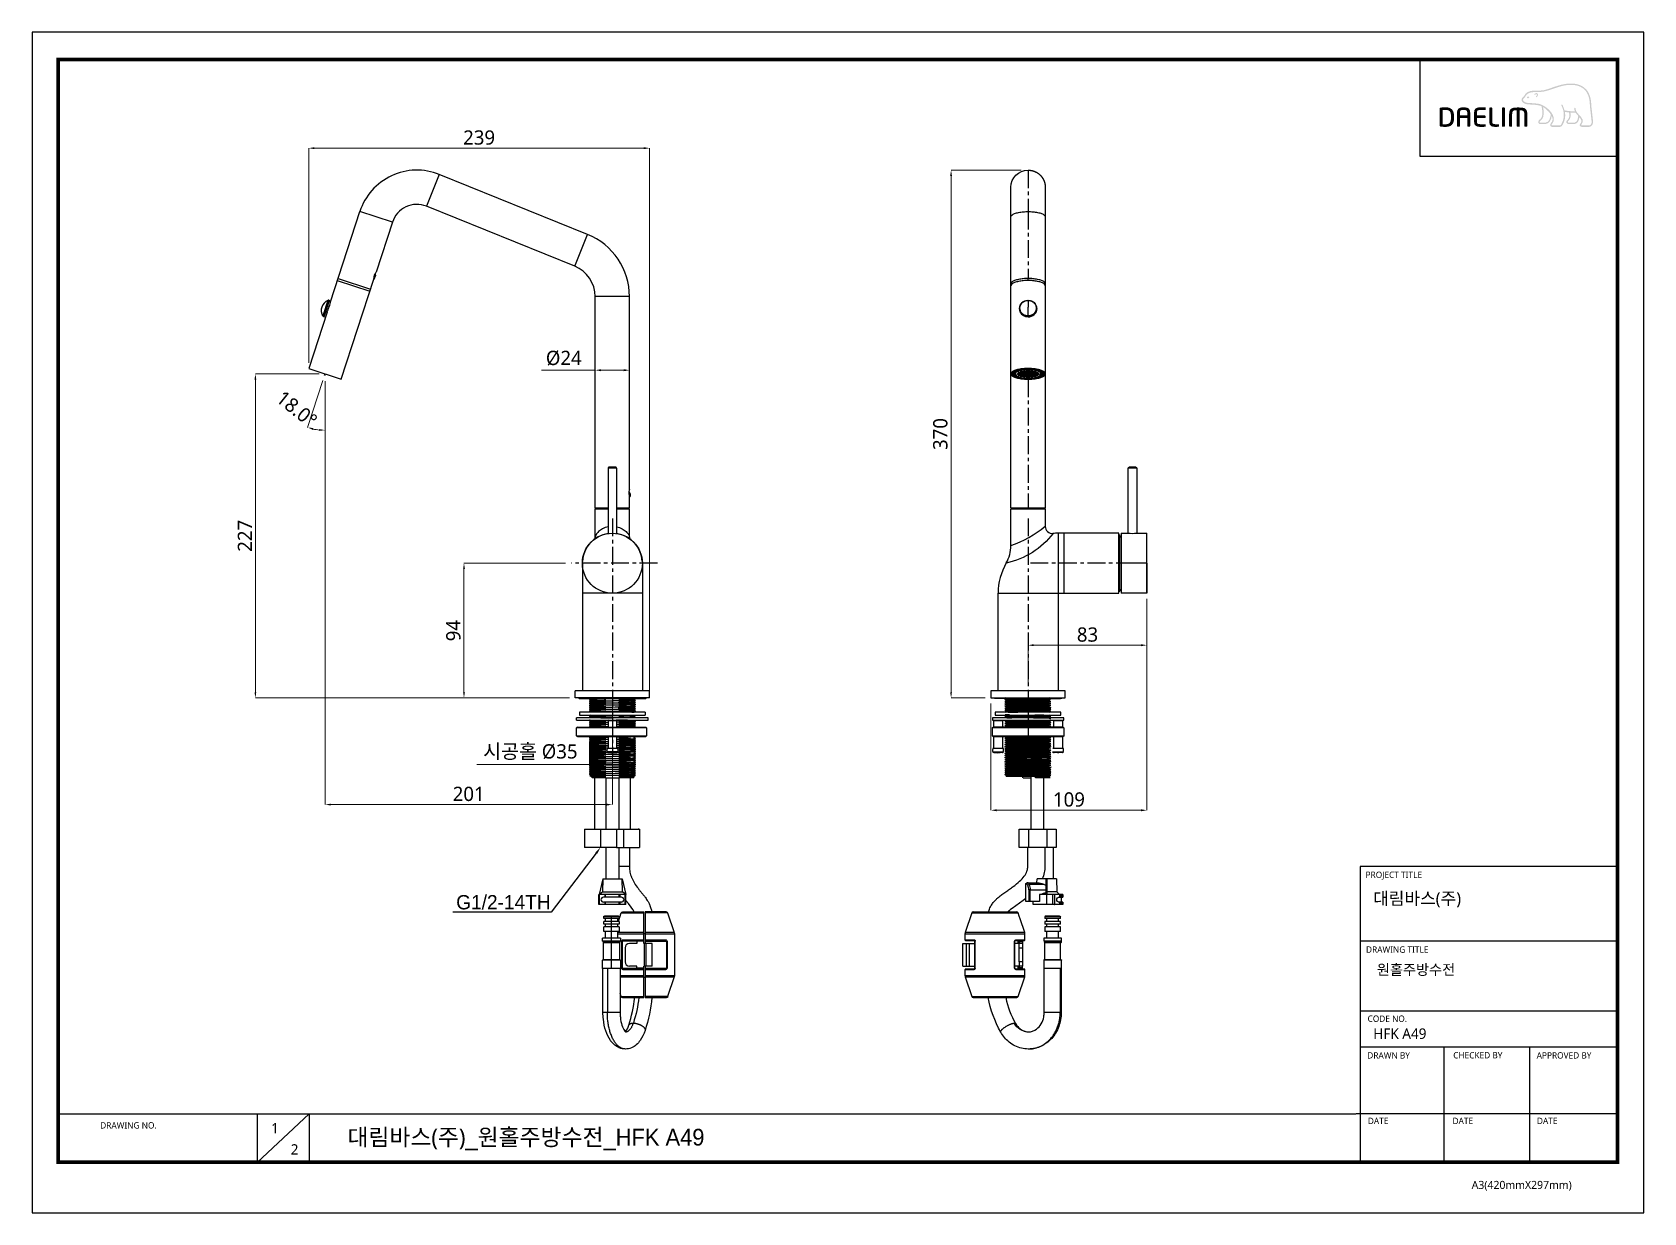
# Model space of a CAD drawing. Extents: x 0 to 1128, y 0 to 827.
import ezdxf
from ezdxf import colors
from ezdxf.entities.mleader import LeaderData, LeaderLine
from ezdxf.math import Vec2, Vec3

# ---------------------------------------------------------------- set-up
doc = ezdxf.new("R2010")
doc.units = 0
doc.header["$LTSCALE"] = 10
doc.header["$MEASUREMENT"] = 0
doc.header["$PDMODE"] = 3
doc.header["$PDSIZE"] = -10
doc.linetypes.add('CENTER', pattern=[2, 1.25, -0.25, 0.25, -0.25])
doc.layers.get('0').update_dxf_attribs({"linetype": 'CONTINUOUS'})
doc.layers.get('DEFPOINTS').update_dxf_attribs({"linetype": 'CONTINUOUS'})
doc.styles.add('Daelim Dimension', font='NanumGothic.ttf')
doc.styles.get("Standard").update_dxf_attribs({"font": 'GulimChe.ttf'})
doc.dimstyles.new('DEFAULT', dxfattribs={"dimscale": 2, "dimtxt": 2, "dimasz": 2, "dimexe": 0, "dimexo": 2, "dimgap": 1, "dimtad": 1, "dimdec": 0, "dimzin": 9, "dimdsep": 46, "dimtxsty": 'Daelim Dimension', "dimcen": 0.5, "dimclrd": 5, "dimclre": 5, "dimclrt": 256, "dimadec": 1, "dimazin": 0, "dimtfac": 1, "dimtdec": 0, "dimtix": 1, "dimtmove": 0, "dimatfit": 3, "dimfxl": 0, "dimtolj": 1, "dimtzin": 1, "dimlwd": 9, "dimlwe": 9, "dimarcsym": 0})

msp = doc.modelspace()

# ---------------------------------------------------------------- texts
at = {"color": 5, "ltscale": 40, "style": 'Daelim Dimension'}
for s, height, p in [('PROJECT TITLE', 4.453, (933.6, 234.5)), ('DRAWING TITLE', 4.453, (933.9, 182.1)), ('CODE NO.', 4.45, (935, 133.7)), ('DRAWN BY', 4.45, (934.8, 108)), ('CHECKED BY', 4.45, (995, 108.1)), ('APPROVED BY', 4.453, (1053.4, 108)), ('DRAWING NO.', 4.453, (47.6, 59)), ('DATE', 4.45, (935.2, 62.1)), ('DATE', 4.45, (994.5, 62.1)), ('DATE', 4.45, (1053.6, 62.1)), ('A3(420mmX297mm)', 5.62, (1007.9, 16.7))]:
    msp.add_text(s, height=height, dxfattribs=at).set_placement(p)
at = {"attachment_point": 1, "style": 'Daelim Dimension'}
for s, insert, char_height, width in [('대림바스(주)', (938.9, 224.5), 8.73, 140.296), (' 원홀주방수전 ', (939, 173.9), 7.29, 122.635), ('HFK A49', (939, 129.1), 7.29, 122.635), ('1', (167.3, 62.9), 7.29, 10.17), ('2', (181, 48), 7.29, 10.17)]:
    msp.add_mtext(s, dxfattribs=dict(at, insert=insert, char_height=char_height, width=width))
at = {"color": 2, "insert": (220.7, 58.8), "char_height": 11.711, "width": 518.418, "attachment_point": 1, "style": 'Daelim Dimension'}
msp.add_mtext('대림바스(주){\\fHYwulM|b0|i0|c129|p18;_}원홀주방수전{\\fHYwulM|b0|i0|c129|p18;_HFK A49}', dxfattribs=at)

# ---------------------------------------------------------------- blocks, each defined once
blk = doc.blocks.new('*D102')
at = {"color": 5, "lineweight": 9, "ltscale": 0.5}
for p, q in [((692.4, 730.2), (643.4, 730.2)), ((643.4, 364.6), (643.4, 726.2)), ((667.3, 360.6), (643.4, 360.6))]:
    blk.add_line(p, q, dxfattribs=at)
at = {"color": 5, "ltscale": 0.5}
for points in [[(642.7, 726.2), (644, 726.2), (643.4, 730.2)], [(642.7, 364.6), (644, 364.6), (643.4, 360.6)]]:
    blk.add_solid(points, dxfattribs=at)
at = {"layer": 'DEFPOINTS', "color": 0, "ltscale": 0.5}
for p in [(643.4, 730.2), (696.4, 730.2), (671.3, 360.6)]:
    blk.add_point(p, dxfattribs=at)
at = {"color": 7, "ltscale": 0.5, "insert": (635.9, 545.4), "char_height": 10, "attachment_point": 5, "rotation": 90, "style": 'Daelim Dimension'}
blk.add_mtext('\\A1;370', dxfattribs=at)
blk = doc.blocks.new('*D103')
at = {"color": 5, "lineweight": 9, "ltscale": 0.5}
for p, q in [((780.4, 429.9), (780.4, 281.9)), ((671.3, 356.6), (671.3, 281.9)), ((675.3, 281.9), (776.4, 281.9))]:
    blk.add_line(p, q, dxfattribs=at)
at = {"color": 5, "ltscale": 0.5}
for points in [[(675.3, 282.6), (675.3, 281.2), (671.3, 281.9)], [(776.4, 282.6), (776.4, 281.2), (780.4, 281.9)]]:
    blk.add_solid(points, dxfattribs=at)
at = {"layer": 'DEFPOINTS', "color": 0, "ltscale": 0.5}
for p in [(780.4, 433.9), (671.3, 360.6), (780.4, 281.9)]:
    blk.add_point(p, dxfattribs=at)
at = {"color": 7, "ltscale": 0.5, "insert": (725.9, 289.4), "char_height": 10, "attachment_point": 5, "style": 'Daelim Dimension'}
blk.add_mtext('\\A1;109', dxfattribs=at)
blk = doc.blocks.new('*D99')
at = {"color": 5, "lineweight": 9, "ltscale": 0.5}
for p, q in [((205, 582.1), (205, 285.9)), ((406.2, 356.6), (406.2, 285.9)), ((402.2, 285.9), (209, 285.9))]:
    blk.add_line(p, q, dxfattribs=at)
at = {"color": 5, "ltscale": 0.5}
for points in [[(209, 286.5), (209, 285.2), (205, 285.9)], [(402.2, 286.5), (402.2, 285.2), (406.2, 285.9)]]:
    blk.add_solid(points, dxfattribs=at)
at = {"layer": 'DEFPOINTS', "color": 0, "ltscale": 0.5}
for p in [(205, 586.1), (406.2, 360.6), (205, 285.9)]:
    blk.add_point(p, dxfattribs=at)
at = {"color": 7, "ltscale": 0.5, "insert": (305.6, 293.3), "char_height": 10, "attachment_point": 5, "style": 'Daelim Dimension'}
blk.add_mtext('\\A1;201', dxfattribs=at)
blk = doc.blocks.new('*D100')
at = {"color": 5, "lineweight": 9, "ltscale": 0.5}
for p, q in [((200.9, 587.5), (156.3, 587.5)), ((156.3, 364.6), (156.3, 583.5)), ((376.2, 360.6), (156.3, 360.6))]:
    blk.add_line(p, q, dxfattribs=at)
at = {"color": 5, "ltscale": 0.5}
for points in [[(155.6, 583.5), (156.9, 583.5), (156.3, 587.5)], [(155.6, 364.6), (156.9, 364.6), (156.3, 360.6)]]:
    blk.add_solid(points, dxfattribs=at)
at = {"layer": 'DEFPOINTS', "color": 0, "ltscale": 0.5}
for p in [(156.3, 587.5), (204.9, 587.5), (380.2, 360.6)]:
    blk.add_point(p, dxfattribs=at)
at = {"color": 7, "ltscale": 0.5, "insert": (148.9, 474.1), "char_height": 10, "attachment_point": 5, "rotation": 90, "style": 'Daelim Dimension'}
blk.add_mtext('\\A1;227', dxfattribs=at)
blk = doc.blocks.new('*D101')
at = {"color": 5, "lineweight": 9, "ltscale": 0.5}
for p, q in [((193.6, 595.3), (193.6, 745.6)), ((197.6, 745.6), (428.2, 745.6)), ((432.2, 364.6), (432.2, 745.6))]:
    blk.add_line(p, q, dxfattribs=at)
at = {"color": 5, "ltscale": 0.5}
for points in [[(197.6, 746.3), (197.6, 744.9), (193.6, 745.6)], [(428.2, 746.3), (428.2, 744.9), (432.2, 745.6)]]:
    blk.add_solid(points, dxfattribs=at)
at = {"layer": 'DEFPOINTS', "color": 0, "ltscale": 0.5}
for p in [(432.2, 745.6), (193.6, 591.3), (432.2, 360.6)]:
    blk.add_point(p, dxfattribs=at)
at = {"color": 7, "ltscale": 0.5, "insert": (312.9, 753), "char_height": 10, "attachment_point": 5, "style": 'Daelim Dimension'}
blk.add_mtext('\\A1;239', dxfattribs=at)
blk = doc.blocks.new('*D106')
at = {"color": 5, "lineweight": 9, "ltscale": 0.5}
for p, q in [((203.5, 582.8), (192.8, 550)), ((205, 582.5), (205, 548.1))]:
    blk.add_line(p, q, dxfattribs=at)
blk.add_arc((205, 587.5), 39.5, 257.8097, 264.1903, dxfattribs=at)
at = {"color": 5, "ltscale": 0.5}
for points in [[(196.5, 548.3), (196.9, 549.6), (192.8, 550)], [(201.1, 548.9), (201, 547.6), (205, 548.1)]]:
    blk.add_solid(points, dxfattribs=at)
at = {"layer": 'DEFPOINTS', "color": 0, "ltscale": 0.5}
for p in [(205, 587.5), (205, 587.5), (204.7, 586.6), (205, 586.5), (200.9, 548.3)]:
    blk.add_point(p, dxfattribs=at)
at = {"color": 7, "ltscale": 0.5, "insert": (185.2, 562.8), "char_height": 10, "attachment_point": 5, "rotation": 321.2941, "style": 'Daelim Dimension'}
blk.add_mtext('\\A1;18.0°', dxfattribs=at)
blk = doc.blocks.new('*D107')
at = {"color": 5, "lineweight": 9, "ltscale": 0.5}
for p, q in [((373.5, 454.9), (302.3, 454.9)), ((302.3, 364.6), (302.3, 450.9)), ((376.2, 360.6), (302.3, 360.6))]:
    blk.add_line(p, q, dxfattribs=at)
at = {"color": 5, "ltscale": 0.5}
for points in [[(301.7, 450.9), (303, 450.9), (302.3, 454.9)], [(301.7, 364.6), (303, 364.6), (302.3, 360.6)]]:
    blk.add_solid(points, dxfattribs=at)
at = {"layer": 'DEFPOINTS', "color": 0, "ltscale": 0.5}
for p in [(302.3, 454.9), (377.5, 454.9), (380.2, 360.6)]:
    blk.add_point(p, dxfattribs=at)
at = {"color": 7, "ltscale": 0.5, "insert": (294.9, 407.7), "char_height": 10, "attachment_point": 5, "rotation": 90, "style": 'Daelim Dimension'}
blk.add_mtext('\\A1;94', dxfattribs=at)
blk = doc.blocks.new('*D108')
at = {"color": 5, "lineweight": 9, "ltscale": 0.5}
for p, q in [((780.4, 429.9), (780.4, 397.5)), ((697.3, 369.6), (697.3, 397.5)), ((701.3, 397.5), (776.4, 397.5))]:
    blk.add_line(p, q, dxfattribs=at)
at = {"color": 5, "ltscale": 0.5}
for points in [[(701.3, 398.2), (701.3, 396.8), (697.3, 397.5)], [(776.4, 398.2), (776.4, 396.8), (780.4, 397.5)]]:
    blk.add_solid(points, dxfattribs=at)
at = {"layer": 'DEFPOINTS', "color": 0, "ltscale": 0.5}
for p in [(780.4, 433.9), (780.4, 397.5), (697.3, 365.6)]:
    blk.add_point(p, dxfattribs=at)
at = {"color": 7, "ltscale": 0.5, "insert": (738.9, 404.9), "char_height": 10, "attachment_point": 5, "style": 'Daelim Dimension'}
blk.add_mtext('\\A1;83', dxfattribs=at)
blk = doc.blocks.new('*D109')
at = {"color": 5, "lineweight": 9, "ltscale": 0.5}
for p, q in [((394.2, 590.1), (356.7, 590.1)), ((394.2, 578.1), (394.2, 590.1)), ((414.2, 590.1), (398.2, 590.1)), ((418.2, 578.1), (418.2, 590.1))]:
    blk.add_line(p, q, dxfattribs=at)
at = {"color": 5, "ltscale": 0.5}
for points in [[(398.2, 590.8), (398.2, 589.4), (394.2, 590.1)], [(414.2, 590.8), (414.2, 589.4), (418.2, 590.1)]]:
    blk.add_solid(points, dxfattribs=at)
at = {"layer": 'DEFPOINTS', "color": 0, "ltscale": 0.5}
for p in [(394.2, 590.1), (394.2, 574.1), (418.2, 574.1)]:
    blk.add_point(p, dxfattribs=at)
at = {"color": 7, "ltscale": 0.5, "insert": (372.2, 598.5), "char_height": 10, "attachment_point": 5, "style": 'Daelim Dimension'}
blk.add_mtext('\\A1;%%C24', dxfattribs=at)
blk = doc.blocks.new('*D110')
at = {"color": 5, "lineweight": 9, "ltscale": 0.5}
for p, q in [((390.2, 329.3), (390.2, 313.9)), ((422.2, 329.6), (422.2, 313.9)), ((390.2, 313.9), (311.4, 313.9)), ((418.2, 313.9), (394.2, 313.9))]:
    blk.add_line(p, q, dxfattribs=at)
at = {"color": 5, "ltscale": 0.5}
for points in [[(394.2, 314.6), (394.2, 313.3), (390.2, 313.9)], [(418.2, 314.6), (418.2, 313.3), (422.2, 313.9)]]:
    blk.add_solid(points, dxfattribs=at)
at = {"layer": 'DEFPOINTS', "color": 0, "ltscale": 0.5}
for p in [(390.2, 333.3), (422.2, 333.6), (422.2, 313.9)]:
    blk.add_point(p, dxfattribs=at)
at = {"color": 7, "ltscale": 0.5, "insert": (348.8, 322.6), "char_height": 10, "attachment_point": 5, "style": 'Daelim Dimension'}
blk.add_mtext('\\A1;시공홀 %%C35', dxfattribs=at)

# ---------------------------------------------------------------- dimensions: what is measured, and where the dimension line sits
at = {"color": 5, "ltscale": 0.5}
for base, p1, p2, picture, middle in [((432.2, 745.6), (193.6, 591.3), (432.2, 360.6), '*D101', (312.9, 753)), ((205, 285.9), (406.2, 360.6), (205, 586.1), '*D99', (305.6, 293.3)), ((780.4, 281.9), (671.3, 360.6), (780.4, 433.9), '*D103', (725.9, 289.4)), ((780.4, 397.5), (697.3, 365.6), (780.4, 433.9), '*D108', (738.9, 404.9))]:
    dim = msp.add_linear_dim(base=base, p1=p1, p2=p2, dimstyle='DEFAULT', override={"dimtxt": 5, "dimclrt": 7}, dxfattribs=at)
    dim.commit()
    dim.dimension.update_dxf_attribs({"geometry": picture, "text_midpoint": middle})
for base, p1, p2, picture, middle in [((643.4, 730.2), (671.3, 360.6), (696.4, 730.2), '*D102', (635.9, 545.4)), ((156.3, 587.5), (380.2, 360.6), (204.9, 587.5), '*D100', (148.9, 474.1)), ((302.3, 454.9), (380.2, 360.6), (377.5, 454.9), '*D107', (294.9, 407.7))]:
    dim = msp.add_linear_dim(base=base, p1=p1, p2=p2, angle=90, dimstyle='DEFAULT', override={"dimtxt": 5, "dimclrt": 7}, dxfattribs=at)
    dim.commit()
    dim.dimension.update_dxf_attribs({"geometry": picture, "text_midpoint": middle})
for base, p1, p2, text, picture, middle in [((394.2, 590.1), (418.2, 574.1), (394.2, 574.1), '%%C<>', '*D109', (372.2, 590.1)), ((422.2, 313.9), (390.2, 333.3), (422.2, 333.6), '시공홀 %%C35', '*D110', (348.8, 313.9))]:
    dim = msp.add_linear_dim(base=base, p1=p1, p2=p2, text=text, dimstyle='DEFAULT', override={"dimtxt": 5, "dimclrt": 7}, dxfattribs=at)
    dim.commit()
    dim.dimension.update_dxf_attribs({"geometry": picture, "text_midpoint": middle, "dimtype": 160})
dim = msp.add_angular_dim_2l(base=(200.9066, 548.2971), line1=((205.0319, 586.5463), (205.0319, 587.5463)), line2=((204.7229, 586.5952), (205.0319, 587.5463)), dimstyle='DEFAULT', override={"dimtxt": 5, "dimclrt": 7}, dxfattribs=at)
dim.commit()
dim.dimension.update_dxf_attribs({"geometry": '*D106', "text_midpoint": (180.3533, 556.7488), "dimtype": 162})

# ---------------------------------------------------------------- hatches: boundary and pattern name
h = msp.add_hatch(color=5)
edge = h.paths.add_edge_path()
edge.add_spline(control_points=[(1088.1, 786.7), (1084, 791.2), (1077.7, 791.3), (1073.2, 790.5)], knot_values=[4, 4, 4, 4, 5, 5, 5, 5], degree=3, periodic=0)
edge.add_spline(control_points=[(1073.2, 790.5), (1070.4, 790.1), (1067.7, 789.1), (1065, 788.3)], knot_values=[5, 5, 5, 5, 6, 6, 6, 6], degree=3, periodic=0)
edge.add_spline(control_points=[(1065, 788.3), (1062.9, 787.5), (1060.6, 786.7), (1058.4, 786.2)], knot_values=[6, 6, 6, 6, 7, 7, 7, 7], degree=3, periodic=0)
edge.add_spline(control_points=[(1058.4, 786.2), (1056.8, 785.9), (1054.8, 785.9), (1053.1, 785.9)], knot_values=[7, 7, 7, 7, 8, 8, 8, 8], degree=3, periodic=0)
edge.add_spline(control_points=[(1053.1, 785.9), (1053.1, 785.9), (1051.4, 785.9), (1051.4, 785.9)], knot_values=[8.00001, 8.00001, 8.00001, 8.00001, 9, 9, 9, 9], degree=3, periodic=0)
edge.add_spline(control_points=[(1051.4, 785.9), (1048.2, 785.8), (1045.9, 784.7), (1044.8, 782.5)], knot_values=[9, 9, 9, 9, 10, 10, 10, 10], degree=3, periodic=0)
edge.add_spline(control_points=[(1044.8, 782.5), (1044.8, 782.5), (1044.8, 782.4), (1044.8, 782.4)], knot_values=[10.00001, 10.00001, 10.00001, 10.00001, 11, 11, 11, 11], degree=3, periodic=0)
edge.add_spline(control_points=[(1044.8, 782.4), (1044.6, 782.1), (1044.3, 781.8), (1044.1, 781.6)], knot_values=[11, 11, 11, 11, 12, 12, 12, 12], degree=3, periodic=0)
edge.add_spline(control_points=[(1044.1, 781.6), (1043.8, 781.3), (1043.4, 781), (1043.2, 780.6)], knot_values=[12, 12, 12, 12, 13, 13, 13, 13], degree=3, periodic=0)
edge.add_spline(control_points=[(1043.2, 780.6), (1042.8, 779.9), (1042.8, 779.1), (1043.1, 778.4)], knot_values=[13, 13, 13, 13, 14, 14, 14, 14], degree=3, periodic=0)
edge.add_spline(control_points=[(1043.1, 778.4), (1043.8, 777.1), (1045.8, 776.4), (1047, 776.3), (1047, 776.3), (1048.7, 776.2), (1048.7, 776.2)], knot_values=[14, 14, 14, 14, 15, 15, 15, 16, 16, 16, 16], degree=3, periodic=0)
edge.add_spline(control_points=[(1048.7, 776.2), (1050.6, 776.1), (1052.9, 776), (1054.3, 775.7)], knot_values=[16, 16, 16, 16, 17, 17, 17, 17], degree=3, periodic=0)
edge.add_spline(control_points=[(1054.3, 775.7), (1055.2, 775.6), (1056, 775.3), (1056.8, 775)], knot_values=[17, 17, 17, 17, 18, 18, 18, 18], degree=3, periodic=0)
edge.add_spline(control_points=[(1056.8, 775), (1056.8, 774.9), (1057.5, 772.3), (1057.4, 769.5)], knot_values=[18, 18, 18, 18, 19, 19, 19, 19], degree=3, periodic=0)
edge.add_spline(control_points=[(1057.4, 769.5), (1057.3, 766.9), (1056.1, 766.1), (1055.3, 765.4)], knot_values=[19, 19, 19, 19, 20, 20, 20, 20], degree=3, periodic=0)
edge.add_spline(control_points=[(1055.3, 765.4), (1055.3, 765.4), (1054.5, 764.8), (1054.5, 764)], knot_values=[20, 20, 20, 20, 21, 21, 21, 21], degree=3, periodic=0)
edge.add_spline(control_points=[(1054.5, 764), (1054.4, 763.6), (1054.6, 763.2), (1054.8, 763)], knot_values=[21, 21, 21, 21, 22, 22, 22, 22], degree=3, periodic=0)
edge.add_spline(control_points=[(1054.8, 763), (1055.1, 762.7), (1055.5, 762.5), (1056, 762.5), (1056, 762.5), (1059.5, 762.5), (1059.5, 762.5)], knot_values=[22, 22, 22, 22, 23, 23, 23, 24, 24, 24, 24], degree=3, periodic=0)
edge.add_spline(control_points=[(1059.5, 762.5), (1062.4, 762.5), (1063.7, 765.9), (1064, 768.3)], knot_values=[24, 24, 24, 24, 25, 25, 25, 25], degree=3, periodic=0)
edge.add_spline(control_points=[(1064, 768.3), (1064.8, 766.6), (1064.8, 764.7), (1063.7, 763.5)], knot_values=[25, 25, 25, 25, 26, 26, 26, 26], degree=3, periodic=0)
edge.add_spline(control_points=[(1063.7, 763.5), (1063.7, 763.5), (1062.8, 762.6), (1062.9, 761.8)], knot_values=[26.00001, 26.00001, 26.00001, 26.00001, 27, 27, 27, 27], degree=3, periodic=0)
edge.add_spline(control_points=[(1062.9, 761.8), (1063, 760.9), (1063.7, 760.5), (1064.3, 760.5), (1064.3, 760.5), (1069.4, 760.5), (1069.4, 760.5)], knot_values=[27, 27, 27, 27, 28, 28, 28, 29, 29, 29, 29], degree=3, periodic=0)
edge.add_spline(control_points=[(1069.4, 760.5), (1070.3, 760.5), (1071, 760.9), (1071.4, 761.7)], knot_values=[29, 29, 29, 29, 30, 30, 30, 30], degree=3, periodic=0)
edge.add_spline(control_points=[(1071.4, 761.7), (1073.5, 765.1), (1073.6, 768.4), (1073.2, 771)], knot_values=[30, 30, 30, 30, 31, 31, 31, 31], degree=3, periodic=0)
edge.add_spline(control_points=[(1073.2, 771), (1073.8, 770.9), (1074.8, 770.7), (1076, 770.6)], knot_values=[31, 31, 31, 31, 32, 32, 32, 32], degree=3, periodic=0)
edge.add_spline(control_points=[(1076, 770.6), (1076.1, 770.2), (1076.3, 769.4), (1076.3, 769.4)], knot_values=[32, 32, 32, 32, 33, 33, 33, 33], degree=3, periodic=0)
edge.add_spline(control_points=[(1076.3, 769.4), (1076.3, 769.1), (1076.3, 768.9), (1076.3, 768.6)], knot_values=[33, 33, 33, 33, 34, 34, 34, 34], degree=3, periodic=0)
edge.add_spline(control_points=[(1076.3, 768.6), (1076.3, 766.7), (1075.4, 765.8), (1074.9, 765.3)], knot_values=[34, 34, 34, 34, 35, 35, 35, 35], degree=3, periodic=0)
edge.add_spline(control_points=[(1074.9, 765.3), (1074.9, 765.3), (1074.3, 764.7), (1074.2, 764.1)], knot_values=[35, 35, 35, 35, 36, 36, 36, 36], degree=3, periodic=0)
edge.add_spline(control_points=[(1074.2, 764.1), (1074.2, 764.1), (1074, 763.5), (1074.6, 763)], knot_values=[36.00001, 36.00001, 36.00001, 36.00001, 37, 37, 37, 37], degree=3, periodic=0)
edge.add_spline(control_points=[(1074.6, 763), (1074.8, 762.7), (1075.3, 762.5), (1075.9, 762.5), (1075.9, 762.5), (1079.8, 762.5), (1079.8, 762.5)], knot_values=[37, 37, 37, 37, 38, 38, 38, 39, 39, 39, 39], degree=3, periodic=0)
edge.add_spline(control_points=[(1079.8, 762.5), (1082.3, 762.5), (1083.1, 765.6), (1083.3, 767.2)], knot_values=[39, 39, 39, 39, 40, 40, 40, 40], degree=3, periodic=0)
edge.add_spline(control_points=[(1083.3, 767.2), (1083.8, 766.7), (1084.3, 766), (1084.6, 765.3)], knot_values=[40, 40, 40, 40, 41, 41, 41, 41], degree=3, periodic=0)
edge.add_spline(control_points=[(1084.6, 765.3), (1084.8, 764.9), (1084.8, 764.4), (1084.7, 763.9)], knot_values=[41, 41, 41, 41, 42, 42, 42, 42], degree=3, periodic=0)
edge.add_spline(control_points=[(1084.7, 763.9), (1084.4, 763.1), (1083.4, 762.5), (1083.6, 761.5)], knot_values=[42, 42, 42, 42, 43, 43, 43, 43], degree=3, periodic=0)
edge.add_spline(control_points=[(1083.6, 761.5), (1083.8, 760.7), (1084.4, 760.5), (1085.1, 760.5), (1085.1, 760.5), (1090.1, 760.5), (1090.1, 760.5)], knot_values=[43, 43, 43, 43, 44, 44, 44, 45, 45, 45, 45], degree=3, periodic=0)
edge.add_spline(control_points=[(1090.1, 760.5), (1090.1, 760.5), (1091.1, 760.5), (1091.9, 761.4)], knot_values=[45, 45, 45, 45, 46, 46, 46, 46], degree=3, periodic=0)
edge.add_spline(control_points=[(1091.9, 761.4), (1092.7, 762.2), (1093, 763.4), (1092.8, 765.1)], knot_values=[46, 46, 46, 46, 47, 47, 47, 47], degree=3, periodic=0)
edge.add_spline(control_points=[(1092.8, 765.1), (1092.8, 765.1), (1092.1, 771.6), (1092.1, 771.6)], knot_values=[0, 0, 0, 0, 1, 1, 1, 1], degree=3, periodic=0)
edge.add_spline(control_points=[(1092.1, 771.6), (1091.8, 773.6), (1091.7, 774.6), (1091.7, 775.6), (1091.7, 775.6), (1091.5, 778.2), (1091.5, 778.2)], knot_values=[1, 1, 1, 1, 2, 2, 2, 3, 3, 3, 3], degree=3, periodic=0)
edge.add_spline(control_points=[(1091.5, 778.2), (1091.1, 781.7), (1090, 784.6), (1088.1, 786.7)], knot_values=[3, 3, 3, 3, 4, 4, 4, 4], degree=3, periodic=0)
edge = h.paths.add_edge_path(flags=16)
edge.add_spline(control_points=[(1058.6, 785.3), (1060.9, 785.8), (1063.2, 786.6), (1065.4, 787.3)], knot_values=[31, 31, 31, 31, 32, 32, 32, 32], degree=3, periodic=0)
edge.add_spline(control_points=[(1065.4, 787.3), (1067.9, 788.2), (1070.6, 789.1), (1073.3, 789.6)], knot_values=[32, 32, 32, 32, 33, 33, 33, 33], degree=3, periodic=0)
edge.add_spline(control_points=[(1073.3, 789.6), (1077.7, 790.3), (1083.6, 790.3), (1087.4, 786.1)], knot_values=[33, 33, 33, 33, 34, 34, 34, 34], degree=3, periodic=0)
edge.add_spline(control_points=[(1087.4, 786.1), (1089.1, 784.1), (1090.2, 781.4), (1090.5, 778.1), (1090.5, 778.1), (1090.7, 775.5), (1090.7, 775.5)], knot_values=[34, 34, 34, 34, 35, 35, 35, 36, 36, 36, 36], degree=3, periodic=0)
edge.add_spline(control_points=[(1090.7, 775.5), (1090.8, 774.5), (1090.8, 773.5), (1091.1, 771.5), (1091.1, 771.5), (1091.8, 765), (1091.8, 765)], knot_values=[36, 36, 36, 36, 37, 37, 37, 38, 38, 38, 38], degree=3, periodic=0)
edge.add_spline(control_points=[(1091.8, 765), (1092, 763.6), (1091.8, 762.6), (1091.2, 762)], knot_values=[38, 38, 38, 38, 39, 39, 39, 39], degree=3, periodic=0)
edge.add_spline(control_points=[(1091.2, 762), (1090.8, 761.5), (1090.1, 761.5), (1090.1, 761.5), (1090.1, 761.5), (1085.1, 761.5), (1085.1, 761.5)], knot_values=[0, 0, 0, 0, 1, 1, 1, 2, 2, 2, 2], degree=3, periodic=0)
edge.add_spline(control_points=[(1085.1, 761.5), (1084.8, 761.5), (1084.6, 761.6), (1084.6, 762)], knot_values=[2, 2, 2, 2, 3, 3, 3, 3], degree=3, periodic=0)
edge.add_spline(control_points=[(1084.6, 762), (1084.6, 762.5), (1085.3, 762.9), (1085.5, 763.6)], knot_values=[3, 3, 3, 3, 4, 4, 4, 4], degree=3, periodic=0)
edge.add_spline(control_points=[(1085.5, 763.6), (1085.8, 764.3), (1085.8, 765.1), (1085.5, 765.7)], knot_values=[4, 4, 4, 4, 5, 5, 5, 5], degree=3, periodic=0)
edge.add_spline(control_points=[(1085.5, 765.7), (1084.9, 767), (1084, 768), (1083.1, 768.9)], knot_values=[5, 5, 5, 5, 6, 6, 6, 6], degree=3, periodic=0)
edge.add_spline(control_points=[(1083.1, 768.9), (1081.9, 770.3), (1080.7, 771.6), (1080.6, 773.4)], knot_values=[6, 6, 6, 6, 7, 7, 7, 7], degree=3, periodic=0)
edge.add_spline(control_points=[(1080.6, 773.4), (1080.6, 773.7), (1080.4, 773.9), (1080.2, 773.9)], knot_values=[7, 7, 7, 7, 8, 8, 8, 8], degree=3, periodic=0)
edge.add_spline(control_points=[(1080.2, 773.9), (1079.9, 773.9), (1079.7, 773.7), (1079.7, 773.3)], knot_values=[8, 8, 8, 8, 9, 9, 9, 9], degree=3, periodic=0)
edge.add_spline(control_points=[(1079.7, 773.3), (1079.8, 772.6), (1080, 772), (1080.2, 771.4)], knot_values=[9, 9, 9, 9, 10, 10, 10, 10], degree=3, periodic=0)
edge.add_spline(control_points=[(1080.2, 771.4), (1077, 771.3), (1073.7, 771.9), (1072.9, 772.1)], knot_values=[10, 10, 10, 10, 11, 11, 11, 11], degree=3, periodic=0)
edge.add_spline(control_points=[(1072.9, 772.1), (1072.3, 774.4), (1071.4, 775.9), (1071.4, 775.9)], knot_values=[11, 11, 11, 11, 12, 12, 12, 12], degree=3, periodic=0)
edge.add_spline(control_points=[(1071.4, 775.9), (1071.3, 776.2), (1071, 776.2), (1070.8, 776.1)], knot_values=[12, 12, 12, 12, 13, 13, 13, 13], degree=3, periodic=0)
edge.add_spline(control_points=[(1070.8, 776.1), (1070.6, 776), (1070.6, 775.7), (1070.7, 775.5)], knot_values=[13, 13, 13, 13, 14, 14, 14, 14], degree=3, periodic=0)
edge.add_spline(control_points=[(1070.7, 775.5), (1070.8, 775.4), (1074.6, 768.9), (1070.6, 762.2)], knot_values=[14, 14, 14, 14, 15, 15, 15, 15], degree=3, periodic=0)
edge.add_spline(control_points=[(1070.6, 762.2), (1070.3, 761.7), (1069.9, 761.5), (1069.4, 761.5), (1069.4, 761.5), (1064.3, 761.5), (1064.3, 761.5)], knot_values=[15, 15, 15, 15, 16, 16, 16, 17, 17, 17, 17], degree=3, periodic=0)
edge.add_spline(control_points=[(1064.3, 761.5), (1064.1, 761.5), (1063.8, 761.6), (1063.8, 762)], knot_values=[17, 17, 17, 17, 18, 18, 18, 18], degree=3, periodic=0)
edge.add_spline(control_points=[(1063.8, 762), (1063.8, 762.3), (1064.3, 762.8), (1064.3, 762.8)], knot_values=[18, 18, 18, 18, 19, 19, 19, 19], degree=3, periodic=0)
edge.add_spline(control_points=[(1064.3, 762.8), (1066.3, 765.1), (1065.3, 768.6), (1063.4, 770.9)], knot_values=[19, 19, 19, 19, 20, 20, 20, 20], degree=3, periodic=0)
edge.add_spline(control_points=[(1063.4, 770.9), (1061.5, 773.2), (1058.4, 776), (1054.5, 776.7)], knot_values=[20, 20, 20, 20, 21, 21, 21, 21], degree=3, periodic=0)
edge.add_spline(control_points=[(1054.5, 776.7), (1053, 776.9), (1050.7, 777.1), (1048.8, 777.2), (1048.8, 777.2), (1047.1, 777.3), (1047.1, 777.3)], knot_values=[21, 21, 21, 21, 22, 22, 22, 23, 23, 23, 23], degree=3, periodic=0)
edge.add_spline(control_points=[(1047.1, 777.3), (1046.1, 777.4), (1044.5, 778), (1044, 778.9)], knot_values=[23, 23, 23, 23, 24, 24, 24, 24], degree=3, periodic=0)
edge.add_spline(control_points=[(1044, 778.9), (1043.8, 779.3), (1043.8, 779.7), (1044.1, 780.1)], knot_values=[24, 24, 24, 24, 25, 25, 25, 25], degree=3, periodic=0)
edge.add_spline(control_points=[(1044.1, 780.1), (1044.2, 780.4), (1044.5, 780.6), (1044.7, 780.9)], knot_values=[25, 25, 25, 25, 26, 26, 26, 26], degree=3, periodic=0)
edge.add_spline(control_points=[(1044.7, 780.9), (1045, 781.2), (1045.4, 781.5), (1045.6, 782)], knot_values=[26, 26, 26, 26, 27, 27, 27, 27], degree=3, periodic=0)
edge.add_spline(control_points=[(1045.6, 782), (1045.6, 782), (1045.7, 782.1), (1045.7, 782.1)], knot_values=[27.00001, 27.00001, 27.00001, 27.00001, 28, 28, 28, 28], degree=3, periodic=0)
edge.add_spline(control_points=[(1045.7, 782.1), (1046.6, 783.9), (1048.6, 784.8), (1051.5, 784.9)], knot_values=[28, 28, 28, 28, 29, 29, 29, 29], degree=3, periodic=0)
edge.add_spline(control_points=[(1051.5, 784.9), (1051.5, 784.9), (1053.1, 784.9), (1053.1, 784.9)], knot_values=[29.00001, 29.00001, 29.00001, 29.00001, 30, 30, 30, 30], degree=3, periodic=0)
edge.add_spline(control_points=[(1053.1, 784.9), (1054.9, 784.9), (1056.9, 785), (1058.6, 785.3)], knot_values=[30, 30, 30, 30, 31, 31, 31, 31], degree=3, periodic=0)
edge = h.paths.add_edge_path(flags=0)
edge.add_spline(control_points=[(1053.8, 784), (1054.1, 783.7), (1054.3, 783.3), (1054.3, 782.9)], knot_values=[8, 8, 8, 8, 9, 9, 9, 9], degree=3, periodic=0)
edge.add_spline(control_points=[(1054.3, 782.9), (1054.2, 782.2), (1053.7, 781.5), (1053.2, 781.3)], knot_values=[7, 7, 7, 7, 8, 8, 8, 8], degree=3, periodic=0)
edge.add_spline(control_points=[(1053.2, 781.3), (1053.1, 781.3), (1052.9, 781.3), (1052.8, 781.4)], knot_values=[6, 6, 6, 6, 7, 7, 7, 7], degree=3, periodic=0)
edge.add_spline(control_points=[(1052.8, 781.4), (1052.8, 781.6), (1052.9, 781.8), (1053, 781.9)], knot_values=[5, 5, 5, 5, 6, 6, 6, 6], degree=3, periodic=0)
edge.add_spline(control_points=[(1053, 781.9), (1053.2, 782), (1053.6, 782.5), (1053.6, 782.9)], knot_values=[4, 4, 4, 4, 5, 5, 5, 5], degree=3, periodic=0)
edge.add_spline(control_points=[(1053.6, 782.9), (1053.7, 783.1), (1053.6, 783.3), (1053.4, 783.4)], knot_values=[3, 3, 3, 3, 4, 4, 4, 4], degree=3, periodic=0)
edge.add_spline(control_points=[(1053.4, 783.4), (1052.9, 783.8), (1052.3, 783.1), (1052.2, 783)], knot_values=[2, 2, 2, 2, 3, 3, 3, 3], degree=3, periodic=0)
edge.add_spline(control_points=[(1052.2, 783), (1052.1, 782.9), (1051.9, 782.9), (1051.8, 783)], knot_values=[1, 1, 1, 1, 2, 2, 2, 2], degree=3, periodic=0)
edge.add_spline(control_points=[(1051.8, 783), (1051.7, 783.1), (1051.7, 783.3), (1051.8, 783.4)], knot_values=[0, 0, 0, 0, 1, 1, 1, 1], degree=3, periodic=0)
edge.add_spline(control_points=[(1051.8, 783.4), (1052.1, 783.8), (1053, 784.5), (1053.8, 784)], knot_values=[9, 9, 9, 9, 10, 10, 10, 10], degree=3, periodic=0)
edge = h.paths.add_edge_path(flags=16)
edge.add_spline(control_points=[(1058.3, 769.5), (1058.4, 771.5), (1058.1, 773.4), (1057.9, 774.4), (1057.9, 774.4), (1061, 772.6), (1063.3, 769.3)], knot_values=[5, 5, 5, 5, 6, 6, 6, 7, 7, 7, 7], degree=3, periodic=0)
edge.add_spline(control_points=[(1063.3, 769.3), (1063.2, 768), (1062.4, 763.4), (1059.5, 763.4), (1059.5, 763.4), (1056, 763.4), (1056, 763.4)], knot_values=[0, 0, 0, 0, 1, 1, 1, 2, 2, 2, 2], degree=3, periodic=0)
edge.add_spline(control_points=[(1056, 763.4), (1055.7, 763.4), (1055.4, 763.7), (1055.4, 764)], knot_values=[2, 2, 2, 2, 3, 3, 3, 3], degree=3, periodic=0)
edge.add_spline(control_points=[(1055.4, 764), (1055.4, 764.3), (1055.9, 764.7), (1055.9, 764.7)], knot_values=[3, 3, 3, 3, 4, 4, 4, 4], degree=3, periodic=0)
edge.add_spline(control_points=[(1055.9, 764.7), (1056.8, 765.4), (1058.2, 766.5), (1058.3, 769.5)], knot_values=[4, 4, 4, 4, 5, 5, 5, 5], degree=3, periodic=0)
edge = h.paths.add_edge_path(flags=0)
edge.add_spline(control_points=[(1048.4, 781.5), (1048.4, 781.5), (1048.5, 781.5), (1048.3, 781.3)], knot_values=[1.00001, 1.00001, 1.00001, 1.00001, 2, 2, 2, 2], degree=3, periodic=0)
edge.add_spline(control_points=[(1048.3, 781.3), (1047.9, 780.7), (1047.4, 780.5), (1047.4, 780.5)], knot_values=[2, 2, 2, 2, 2.99999, 2.99999, 2.99999, 2.99999], degree=3, periodic=0)
edge.add_spline(control_points=[(1047.4, 780.5), (1047.4, 780.5), (1047.1, 780.4), (1046.9, 780.7)], knot_values=[3.00001, 3.00001, 3.00001, 3.00001, 4, 4, 4, 4], degree=3, periodic=0)
edge.add_spline(control_points=[(1046.9, 780.7), (1046.6, 781.1), (1046.6, 781.3), (1046.6, 781.3), (1046.6, 781.3), (1046.5, 781.5), (1046.7, 781.5)], knot_values=[4, 4, 4, 4, 5, 5, 5, 6, 6, 6, 6], degree=3, periodic=0)
edge.add_spline(control_points=[(1048.4, 781.5), (1047.4, 781.9), (1046.7, 781.5), (1046.7, 781.5)], knot_values=[0.00001, 0.00001, 0.00001, 0.00001, 1, 1, 1, 1], degree=3, periodic=0)
edge = h.paths.add_edge_path(flags=16)
edge.add_spline(control_points=[(1077, 770.5), (1078.1, 770.4), (1079.5, 770.4), (1080.7, 770.5)], knot_values=[6, 6, 6, 6, 7, 7, 7, 7], degree=3, periodic=0)
edge.add_spline(control_points=[(1080.7, 770.5), (1081.2, 769.7), (1081.9, 768.8), (1082.5, 768.2)], knot_values=[7, 7, 7, 7, 8, 8, 8, 8], degree=3, periodic=0)
edge.add_spline(control_points=[(1082.5, 768.2), (1082.5, 768.1), (1082.2, 763.4), (1079.8, 763.4)], knot_values=[9, 9, 9, 9, 10, 10, 10, 10], degree=3, periodic=0)
edge.add_spline(control_points=[(1079.8, 763.4), (1079.8, 763.4), (1075.8, 763.4), (1075.8, 763.4)], knot_values=[0, 0, 0, 0, 1, 1, 1, 1], degree=3, periodic=0)
edge.add_spline(control_points=[(1075.8, 763.4), (1075.4, 763.4), (1075.2, 763.7), (1075.2, 764)], knot_values=[1, 1, 1, 1, 2, 2, 2, 2], degree=3, periodic=0)
edge.add_spline(control_points=[(1075.2, 764), (1075.2, 764.3), (1075.5, 764.7), (1075.6, 764.7)], knot_values=[2, 2, 2, 2, 3, 3, 3, 3], degree=3, periodic=0)
edge.add_spline(control_points=[(1075.6, 764.7), (1076.4, 765.5), (1077.2, 766.6), (1077.2, 768.6)], knot_values=[3, 3, 3, 3, 4, 4, 4, 4], degree=3, periodic=0)
edge.add_spline(control_points=[(1077.2, 768.6), (1077.2, 768.9), (1077.2, 769.2), (1077.2, 769.5)], knot_values=[4, 4, 4, 4, 5, 5, 5, 5], degree=3, periodic=0)
edge.add_spline(control_points=[(1077.2, 769.5), (1077.2, 769.5), (1077.1, 770.1), (1077, 770.5)], knot_values=[5.00001, 5.00001, 5.00001, 5.00001, 6, 6, 6, 6], degree=3, periodic=0)
h = msp.add_hatch(color=5)
edge = h.paths.add_edge_path()
edge.add_spline(control_points=[(995.5, 768.5), (995.5, 772.2), (993.5, 774.2), (989.8, 774.2)], knot_values=[7, 7, 7, 7, 8, 8, 8, 8], degree=3, periodic=0)
edge.add_spline(control_points=[(989.8, 774.2), (988.4, 774.2), (986.7, 774.1), (986.1, 774)], knot_values=[0, 0, 0, 0, 1, 1, 1, 1], degree=3, periodic=0)
edge.add_spline(control_points=[(986.1, 774), (985.8, 774), (985.5, 773.7), (985.5, 773.4), (985.5, 773.4), (985.5, 761.3), (985.5, 761.3)], knot_values=[1, 1, 1, 1, 2, 2, 2, 3, 3, 3, 3], degree=3, periodic=0)
edge.add_spline(control_points=[(985.5, 761.3), (985.5, 761), (985.8, 760.7), (986.1, 760.6)], knot_values=[3, 3, 3, 3, 4, 4, 4, 4], degree=3, periodic=0)
edge.add_spline(control_points=[(986.1, 760.6), (986.7, 760.6), (988.4, 760.5), (989.8, 760.5)], knot_values=[4, 4, 4, 4, 5, 5, 5, 5], degree=3, periodic=0)
edge.add_spline(control_points=[(989.8, 760.5), (993.5, 760.5), (995.5, 762.4), (995.5, 766.2), (995.5, 766.2), (995.5, 768.5), (995.5, 768.5)], knot_values=[5, 5, 5, 5, 6, 6, 6, 7, 7, 7, 7], degree=3, periodic=0)
edge = h.paths.add_edge_path(flags=16)
edge.add_spline(control_points=[(989.8, 772.4), (992.3, 772.4), (993.4, 771.2), (993.4, 768.5), (993.4, 768.5), (993.4, 767.9), (993.4, 767.3)], knot_values=[4, 4, 4, 4, 5, 5, 5, 5.5, 5.5, 5.5, 5.5], degree=3, periodic=0)
edge.add_spline(control_points=[(993.4, 767.3), (993.4, 766.7), (993.4, 766.2), (993.4, 766.2)], knot_values=[5.5, 5.5, 5.5, 5.5, 6, 6, 6, 6], degree=3, periodic=0)
edge.add_spline(control_points=[(993.4, 766.2), (993.4, 763.6), (992.2, 762.3), (989.8, 762.3)], knot_values=[0, 0, 0, 0, 1, 1, 1, 1], degree=3, periodic=0)
edge.add_spline(control_points=[(989.8, 762.3), (989.8, 762.3), (988.1, 762.3), (987.7, 762.4), (987.7, 762.4), (987.7, 772.3), (987.7, 772.3)], knot_values=[1.00001, 1.00001, 1.00001, 1.00001, 2, 2, 2, 3, 3, 3, 3], degree=3, periodic=0)
edge.add_spline(control_points=[(987.7, 772.3), (988.6, 772.3), (989.8, 772.4), (989.8, 772.4)], knot_values=[3, 3, 3, 3, 4, 4, 4, 4], degree=3, periodic=0)
h = msp.add_hatch(color=5)
edge = h.paths.add_edge_path()
edge.add_spline(control_points=[(1006.9, 770.3), (1006.9, 773), (1005.6, 774.2), (1002.8, 774.2)], knot_values=[13, 13, 13, 13, 14, 14, 14, 14], degree=3, periodic=0)
edge.add_spline(control_points=[(1002.8, 774.2), (1002.8, 774.2), (1001.7, 774.2), (1001.7, 774.2)], knot_values=[0.00001, 0.00001, 0.00001, 0.00001, 1, 1, 1, 1], degree=3, periodic=0)
edge.add_spline(control_points=[(1001.7, 774.2), (998.9, 774.2), (997.6, 773), (997.6, 770.3), (997.6, 770.3), (997.6, 761.2), (997.6, 761.2)], knot_values=[1, 1, 1, 1, 2, 2, 2, 3, 3, 3, 3], degree=3, periodic=0)
edge.add_spline(control_points=[(997.6, 761.2), (997.6, 760.9), (997.8, 760.6), (998.2, 760.6)], knot_values=[3, 3, 3, 3, 4, 4, 4, 4], degree=3, periodic=0)
edge.add_spline(control_points=[(998.2, 760.6), (998.2, 760.6), (999.2, 760.6), (999.2, 760.6)], knot_values=[4.00001, 4.00001, 4.00001, 4.00001, 5, 5, 5, 5], degree=3, periodic=0)
edge.add_spline(control_points=[(999.2, 760.6), (999.5, 760.6), (999.7, 760.9), (999.7, 761.2), (999.7, 761.2), (999.7, 762.5), (999.7, 763.8)], knot_values=[5, 5, 5, 5, 6, 6, 6, 6.5, 6.5, 6.5, 6.5], degree=3, periodic=0)
edge.add_spline(control_points=[(999.7, 763.8), (999.7, 765.2), (999.7, 766.6), (999.7, 766.7), (999.7, 766.7), (1004.8, 766.7), (1004.8, 766.7)], knot_values=[6.5, 6.5, 6.5, 6.5, 7, 7, 7, 8, 8, 8, 8], degree=3, periodic=0)
edge.add_spline(control_points=[(1004.8, 766.7), (1004.8, 766.4), (1004.8, 761.2), (1004.8, 761.2)], knot_values=[8, 8, 8, 8, 9, 9, 9, 9], degree=3, periodic=0)
edge.add_spline(control_points=[(1004.8, 761.2), (1004.8, 760.8), (1005.1, 760.6), (1005.4, 760.6)], knot_values=[9, 9, 9, 9, 10, 10, 10, 10], degree=3, periodic=0)
edge.add_spline(control_points=[(1005.4, 760.6), (1005.4, 760.6), (1006.4, 760.6), (1006.4, 760.6)], knot_values=[10.00001, 10.00001, 10.00001, 10.00001, 11, 11, 11, 11], degree=3, periodic=0)
edge.add_spline(control_points=[(1006.4, 760.6), (1006.7, 760.6), (1006.9, 760.9), (1006.9, 761.2), (1006.9, 761.2), (1006.9, 770.3), (1006.9, 770.3)], knot_values=[11, 11, 11, 11, 12, 12, 12, 13, 13, 13, 13], degree=3, periodic=0)
edge = h.paths.add_edge_path(flags=16)
edge.add_spline(control_points=[(999.7, 770.3), (999.7, 772), (1000.2, 772.3), (1001.7, 772.3)], knot_values=[2, 2, 2, 2, 3, 3, 3, 3], degree=3, periodic=0)
edge.add_spline(control_points=[(1001.7, 772.3), (1001.7, 772.3), (1002.8, 772.3), (1002.8, 772.3)], knot_values=[3.00001, 3.00001, 3.00001, 3.00001, 4, 4, 4, 4], degree=3, periodic=0)
edge.add_spline(control_points=[(1002.8, 772.3), (1004.3, 772.3), (1004.8, 772), (1004.8, 770.3)], knot_values=[4, 4, 4, 4, 5, 5, 5, 5], degree=3, periodic=0)
edge.add_spline(control_points=[(1004.8, 770.3), (1004.8, 770.3), (1004.8, 768.7), (1004.8, 768.5)], knot_values=[5.00001, 5.00001, 5.00001, 5.00001, 6, 6, 6, 6], degree=3, periodic=0)
edge.add_spline(control_points=[(1004.8, 768.5), (1004.8, 768.5), (999.7, 768.5), (999.7, 768.5)], knot_values=[0, 0, 0, 0, 1, 1, 1, 1], degree=3, periodic=0)
edge.add_spline(control_points=[(999.7, 768.5), (999.7, 768.7), (999.7, 770.3), (999.7, 770.3)], knot_values=[1, 1, 1, 1, 2, 2, 2, 2], degree=3, periodic=0)
h = msp.add_hatch(color=5)
edge = h.paths.add_edge_path()
edge.add_spline(control_points=[(1011.7, 768.5), (1011.7, 768.7), (1011.7, 770.7), (1011.7, 770.7)], knot_values=[14, 14, 14, 14, 15, 15, 15, 15], degree=3, periodic=0)
edge.add_spline(control_points=[(1011.7, 770.7), (1011.7, 771.7), (1011.7, 772.3), (1013.7, 772.3), (1013.7, 772.3), (1014.7, 772.3), (1015.7, 772.3)], knot_values=[15, 15, 15, 15, 16, 16, 16, 16.5, 16.5, 16.5, 16.5], degree=3, periodic=0)
edge.add_spline(control_points=[(1015.7, 772.3), (1016.7, 772.3), (1017.7, 772.3), (1017.7, 772.3), (1017.7, 772.3), (1017.7, 772.7), (1017.7, 773.2)], knot_values=[16.5, 16.5, 16.5, 16.5, 17, 17, 17, 17.5, 17.5, 17.5, 17.5], degree=3, periodic=0)
edge.add_spline(control_points=[(1017.7, 773.2), (1017.7, 773.6), (1017.7, 774.1), (1017.7, 774.1)], knot_values=[17.5, 17.5, 17.5, 17.5, 18, 18, 18, 18], degree=3, periodic=0)
edge.add_spline(control_points=[(1017.7, 774.1), (1017.7, 774.1), (1017.3, 774.1), (1017.3, 774.1)], knot_values=[18.00001, 18.00001, 18.00001, 18.00001, 19, 19, 19, 19], degree=3, periodic=0)
edge.add_spline(control_points=[(1017.3, 774.1), (1016.5, 774.2), (1014.7, 774.2), (1013.7, 774.2)], knot_values=[19, 19, 19, 19, 20, 20, 20, 20], degree=3, periodic=0)
edge.add_spline(control_points=[(1013.7, 774.2), (1010.9, 774.2), (1009.6, 773.1), (1009.6, 770.7)], knot_values=[20, 20, 20, 20, 21, 21, 21, 21], degree=3, periodic=0)
edge.add_spline(control_points=[(1009.6, 770.7), (1009.6, 770.7), (1009.6, 764), (1009.6, 764)], knot_values=[0, 0, 0, 0, 1, 1, 1, 1], degree=3, periodic=0)
edge.add_spline(control_points=[(1009.6, 764), (1009.6, 761.6), (1010.9, 760.5), (1013.7, 760.5)], knot_values=[1, 1, 1, 1, 2, 2, 2, 2], degree=3, periodic=0)
edge.add_spline(control_points=[(1013.7, 760.5), (1014.9, 760.5), (1016.6, 760.5), (1017.3, 760.6)], knot_values=[2, 2, 2, 2, 3, 3, 3, 3], degree=3, periodic=0)
edge.add_spline(control_points=[(1017.3, 760.6), (1017.3, 760.6), (1017.6, 760.6), (1017.6, 760.6)], knot_values=[3.00001, 3.00001, 3.00001, 3.00001, 3.99999, 3.99999, 3.99999, 3.99999], degree=3, periodic=0)
edge.add_spline(control_points=[(1017.6, 760.6), (1017.6, 760.6), (1017.6, 760.6), (1017.6, 760.6), (1017.6, 760.6), (1017.7, 760.6), (1017.7, 760.6)], knot_values=[3.99999, 3.99999, 3.99999, 3.99999, 4, 4, 4, 4.99999, 4.99999, 4.99999, 4.99999], degree=3, periodic=0)
edge.add_spline(control_points=[(1017.7, 760.6), (1017.7, 760.6), (1017.7, 760.6), (1017.7, 760.6), (1017.7, 760.6), (1017.7, 761), (1017.7, 761.5)], knot_values=[4.99999, 4.99999, 4.99999, 4.99999, 5.25, 5.25, 5.25, 5.5, 5.5, 5.5, 5.5], degree=3, periodic=0)
edge.add_spline(control_points=[(1017.7, 761.5), (1017.7, 761.9), (1017.7, 762.4), (1017.7, 762.4), (1017.7, 762.4), (1013.7, 762.4), (1013.7, 762.4)], knot_values=[5.5, 5.5, 5.5, 5.5, 6, 6, 6, 7, 7, 7, 7], degree=3, periodic=0)
edge.add_spline(control_points=[(1013.7, 762.4), (1011.7, 762.4), (1011.7, 763), (1011.7, 764), (1011.7, 764), (1011.7, 766.5), (1011.7, 766.7)], knot_values=[7, 7, 7, 7, 8, 8, 8, 9, 9, 9, 9], degree=3, periodic=0)
edge.add_spline(control_points=[(1011.7, 766.7), (1011.9, 766.7), (1017.1, 766.7), (1017.1, 766.7)], knot_values=[9, 9, 9, 9, 10, 10, 10, 10], degree=3, periodic=0)
edge.add_spline(control_points=[(1017.1, 766.7), (1017.4, 766.7), (1017.7, 766.9), (1017.7, 767.2)], knot_values=[10, 10, 10, 10, 11, 11, 11, 11], degree=3, periodic=0)
edge.add_spline(control_points=[(1017.7, 767.2), (1017.7, 767.2), (1017.7, 767.9), (1017.7, 767.9)], knot_values=[11.00001, 11.00001, 11.00001, 11.00001, 12, 12, 12, 12], degree=3, periodic=0)
edge.add_spline(control_points=[(1017.7, 767.9), (1017.7, 768.3), (1017.4, 768.5), (1017.1, 768.5), (1017.1, 768.5), (1011.9, 768.5), (1011.7, 768.5)], knot_values=[12, 12, 12, 12, 13, 13, 13, 14, 14, 14, 14], degree=3, periodic=0)
h = msp.add_hatch(color=5)
edge = h.paths.add_edge_path()
edge.add_spline(control_points=[(1024.2, 762.4), (1022.4, 762.4), (1022.4, 763.1), (1022.4, 763.8), (1022.4, 763.8), (1022.4, 773.5), (1022.4, 773.5)], knot_values=[9, 9, 9, 9, 10, 10, 10, 11, 11, 11, 11], degree=3, periodic=0)
edge.add_spline(control_points=[(1022.4, 773.5), (1022.4, 773.8), (1022.1, 774.1), (1021.8, 774.1)], knot_values=[11, 11, 11, 11, 12, 12, 12, 12], degree=3, periodic=0)
edge.add_spline(control_points=[(1021.8, 774.1), (1021.8, 774.1), (1020.9, 774.1), (1020.9, 774.1)], knot_values=[12.00001, 12.00001, 12.00001, 12.00001, 12.99999, 12.99999, 12.99999, 12.99999], degree=3, periodic=0)
edge.add_spline(control_points=[(1020.9, 774.1), (1020.5, 774.1), (1020.2, 773.8), (1020.2, 773.5), (1020.2, 773.5), (1020.2, 764), (1020.2, 764)], knot_values=[0, 0, 0, 0, 1, 1, 1, 2, 2, 2, 2], degree=3, periodic=0)
edge.add_spline(control_points=[(1020.2, 764), (1020.2, 760.9), (1022.4, 760.5), (1024.2, 760.5)], knot_values=[2, 2, 2, 2, 3, 3, 3, 3], degree=3, periodic=0)
edge.add_spline(control_points=[(1024.2, 760.5), (1025.6, 760.5), (1025.9, 760.5), (1026.3, 760.6)], knot_values=[3, 3, 3, 3, 4, 4, 4, 4], degree=3, periodic=0)
edge.add_spline(control_points=[(1026.3, 760.6), (1026.3, 760.6), (1026.6, 760.6), (1026.6, 760.6)], knot_values=[4.00001, 4.00001, 4.00001, 4.00001, 4.99999, 4.99999, 4.99999, 4.99999], degree=3, periodic=0)
edge.add_spline(control_points=[(1026.6, 760.6), (1026.6, 760.6), (1026.6, 760.6), (1026.6, 760.6), (1026.6, 760.6), (1026.9, 760.7), (1026.9, 760.7)], knot_values=[4.99999, 4.99999, 4.99999, 4.99999, 5.499995, 5.499995, 5.499995, 5.99999, 5.99999, 5.99999, 5.99999], degree=3, periodic=0)
edge.add_spline(control_points=[(1026.9, 760.7), (1026.9, 760.7), (1026.9, 760.7), (1026.9, 760.7), (1026.9, 760.7), (1027, 760.7), (1027, 760.7)], knot_values=[5.99999, 5.99999, 5.99999, 5.99999, 6.499995, 6.499995, 6.499995, 6.99999, 6.99999, 6.99999, 6.99999], degree=3, periodic=0)
edge.add_spline(control_points=[(1027, 760.7), (1027, 760.7), (1027, 760.7), (1027, 760.7), (1027, 760.7), (1027, 761.1), (1027, 761.5)], knot_values=[6.99999, 6.99999, 6.99999, 6.99999, 7.25, 7.25, 7.25, 7.5, 7.5, 7.5, 7.5], degree=3, periodic=0)
edge.add_spline(control_points=[(1027, 761.5), (1027, 762), (1027, 762.4), (1027, 762.4), (1027, 762.4), (1024.2, 762.4), (1024.2, 762.4)], knot_values=[7.5, 7.5, 7.5, 7.5, 8, 8, 8, 9, 9, 9, 9], degree=3, periodic=0)
h = msp.add_hatch(color=5)
edge = h.paths.add_edge_path()
edge.add_spline(control_points=[(1030.7, 760.6), (1031, 760.6), (1031.2, 760.9), (1031.2, 761.2), (1031.2, 761.2), (1031.2, 773.5), (1031.2, 773.5)], knot_values=[4, 4, 4, 4, 5, 5, 5, 6, 6, 6, 6], degree=3, periodic=0)
edge.add_spline(control_points=[(1031.2, 773.5), (1031.2, 773.8), (1031, 774.1), (1030.7, 774.1)], knot_values=[6, 6, 6, 6, 7, 7, 7, 7], degree=3, periodic=0)
edge.add_spline(control_points=[(1030.7, 774.1), (1030.7, 774.1), (1029.7, 774.1), (1029.7, 774.1)], knot_values=[7.00001, 7.00001, 7.00001, 7.00001, 7.99999, 7.99999, 7.99999, 7.99999], degree=3, periodic=0)
edge.add_spline(control_points=[(1029.7, 774.1), (1029.3, 774.1), (1029.1, 773.8), (1029.1, 773.5), (1029.1, 773.5), (1029.1, 761.2), (1029.1, 761.2)], knot_values=[0, 0, 0, 0, 1, 1, 1, 2, 2, 2, 2], degree=3, periodic=0)
edge.add_spline(control_points=[(1029.1, 761.2), (1029.1, 760.8), (1029.3, 760.6), (1029.7, 760.6)], knot_values=[2, 2, 2, 2, 3, 3, 3, 3], degree=3, periodic=0)
edge.add_spline(control_points=[(1029.7, 760.6), (1029.7, 760.6), (1030.7, 760.6), (1030.7, 760.6)], knot_values=[3.00001, 3.00001, 3.00001, 3.00001, 4, 4, 4, 4], degree=3, periodic=0)
h = msp.add_hatch(color=5)
edge = h.paths.add_edge_path()
edge.add_spline(control_points=[(1036.2, 768.6), (1036.2, 771.8), (1036.7, 772.2), (1039.4, 772.2)], knot_values=[5, 5, 5, 5, 6, 6, 6, 6], degree=3, periodic=0)
edge.add_spline(control_points=[(1039.4, 772.2), (1039.4, 772), (1039.4, 761.2), (1039.4, 761.2)], knot_values=[6, 6, 6, 6, 7, 7, 7, 7], degree=3, periodic=0)
edge.add_spline(control_points=[(1039.4, 761.2), (1039.4, 760.8), (1039.7, 760.6), (1040, 760.6)], knot_values=[7, 7, 7, 7, 8, 8, 8, 8], degree=3, periodic=0)
edge.add_spline(control_points=[(1040, 760.6), (1040, 760.6), (1041, 760.6), (1041, 760.6)], knot_values=[8.00001, 8.00001, 8.00001, 8.00001, 9, 9, 9, 9], degree=3, periodic=0)
edge.add_spline(control_points=[(1041, 760.6), (1041.4, 760.6), (1041.6, 760.9), (1041.6, 761.2), (1041.6, 761.2), (1041.6, 771.9), (1041.6, 772.1)], knot_values=[9, 9, 9, 9, 10, 10, 10, 11, 11, 11, 11], degree=3, periodic=0)
edge.add_spline(control_points=[(1041.6, 772.1), (1042.9, 772.1), (1043.7, 772), (1044.1, 771.5)], knot_values=[11, 11, 11, 11, 12, 12, 12, 12], degree=3, periodic=0)
edge.add_spline(control_points=[(1044.1, 771.5), (1044.7, 771), (1044.8, 770.1), (1044.8, 768.6), (1044.8, 768.6), (1044.8, 761.2), (1044.8, 761.2)], knot_values=[12, 12, 12, 12, 13, 13, 13, 14, 14, 14, 14], degree=3, periodic=0)
edge.add_spline(control_points=[(1044.8, 761.2), (1044.8, 760.9), (1045, 760.6), (1045.3, 760.6)], knot_values=[14, 14, 14, 14, 15, 15, 15, 15], degree=3, periodic=0)
edge.add_spline(control_points=[(1045.3, 760.6), (1045.3, 760.6), (1046.4, 760.6), (1046.4, 760.6)], knot_values=[15.00001, 15.00001, 15.00001, 15.00001, 16, 16, 16, 16], degree=3, periodic=0)
edge.add_spline(control_points=[(1046.4, 760.6), (1046.7, 760.6), (1046.9, 760.9), (1046.9, 761.2), (1046.9, 761.2), (1046.9, 768.8), (1046.9, 768.8)], knot_values=[16, 16, 16, 16, 17, 17, 17, 18, 18, 18, 18], degree=3, periodic=0)
edge.add_spline(control_points=[(1046.9, 768.8), (1046.9, 773.4), (1045.4, 774.1), (1040.5, 774.1)], knot_values=[18, 18, 18, 18, 19, 19, 19, 19], degree=3, periodic=0)
edge.add_spline(control_points=[(1040.5, 774.1), (1035.6, 774.1), (1034.1, 773.4), (1034.1, 768.8)], knot_values=[19, 19, 19, 19, 20, 20, 20, 20], degree=3, periodic=0)
edge.add_spline(control_points=[(1034.1, 768.8), (1034.1, 768.8), (1034.1, 761.2), (1034.1, 761.2)], knot_values=[0, 0, 0, 0, 1, 1, 1, 1], degree=3, periodic=0)
edge.add_spline(control_points=[(1034.1, 761.2), (1034.1, 760.8), (1034.3, 760.6), (1034.7, 760.6)], knot_values=[1, 1, 1, 1, 2, 2, 2, 2], degree=3, periodic=0)
edge.add_spline(control_points=[(1034.7, 760.6), (1034.7, 760.6), (1035.7, 760.6), (1035.7, 760.6)], knot_values=[2.00001, 2.00001, 2.00001, 2.00001, 3, 3, 3, 3], degree=3, periodic=0)
edge.add_spline(control_points=[(1035.7, 760.6), (1036, 760.6), (1036.2, 760.9), (1036.2, 761.2), (1036.2, 761.2), (1036.2, 768.6), (1036.2, 768.6)], knot_values=[3, 3, 3, 3, 4, 4, 4, 5, 5, 5, 5], degree=3, periodic=0)

# ---------------------------------------------------------------- linework, layer by layer
at = {"color": 5, "ltscale": 0.5}
for p, q in [((971.8, 739.7), (971.8, 807.6)), ((929.8, 242.4), (929.8, 34.3))]:
    msp.add_line(p, q, dxfattribs=at)
at = {"color": 5, "ltscale": 40}
for p, q in [((1110.1, 739.7), (971.8, 739.7)), ((1110.1, 242.4), (929.8, 242.4)), ((1110.1, 190.2), (929.8, 190.2)), ((1110.1, 190.2), (929.8, 190.2)), ((1110.1, 141.2), (929.8, 141.2)), ((1110.1, 141.2), (929.8, 141.2)), ((1110.1, 115.9), (929.8, 115.9)), ((1110.1, 115.9), (929.8, 115.9)), ((988.4, 115.9), (988.4, 35.4)), ((1048.5, 115.9), (1048.5, 35.4)), ((157.4, 69.3), (157.4, 35.3)), ((157.4, 69.3), (157.4, 35.3)), ((193.8, 69.3), (157.4, 35.3)), ((193.8, 69.3), (157.4, 35.3)), ((193.8, 69.3), (193.8, 35.3)), ((193.8, 69.3), (193.8, 35.3)), ((1110.1, 69.4), (927, 69.4)), ((1110.1, 69.4), (931.2, 69.4)), ((1110.1, 35.4), (955.6, 35.4))]:
    msp.add_line(p, q, dxfattribs=at)
at = {"ltscale": 0.5}
for p, q in [((285, 727.1), (276, 704.9)), ((388.9, 685.2), (285, 727.1)), ((685.3, 697.5), (685.3, 718.2)), ((709.3, 718.2), (709.3, 697.5)), ((208.8, 637.9), (229.3, 701.2)), ((252.2, 693.8), (229.3, 701.2)), ((379.9, 662.9), (276, 704.9)), ((252.2, 693.8), (240.8, 658.7)), ((685.3, 650.6), (685.3, 697.5)), ((709.3, 697.5), (709.3, 650.7)), ((379.9, 662.9), (388.9, 685.2)), ((239.5, 653.9), (240.3, 656.2)), ((240.1, 657.3), (240.7, 658.6)), ((240.1, 657.3), (240.3, 656.2)), ((240.7, 658.6), (240.8, 658.7)), ((240.7, 658.6), (240.8, 658.7)), ((213.6, 652.9), (236.5, 645.5)), ((214.1, 654.3), (236.9, 646.9)), ((216.4, 583.8), (239.2, 653.9)), ((239.2, 653.9), (239.2, 654)), ((239.5, 653.9), (239.3, 654)), ((685.3, 649.2), (685.3, 650.6)), ((685.3, 587.5), (685.3, 649.2)), ((697.3, 652.9), (697.3, 654.3)), ((698.4, 654.2), (698.6, 654.3)), ((709.3, 650.6), (709.3, 649.2)), ((709.3, 649.2), (709.3, 587.5)), ((206.9, 639), (203.4, 628.1)), ((207.7, 639.1), (203.9, 627.6)), ((204.5, 627.5), (208.2, 638.9)), ((207, 635.1), (208, 634.8)), ((207.3, 632.8), (208.3, 635.7)), ((207.7, 639.1), (208.2, 638.9)), ((208.8, 637.8), (208.8, 637.9)), ((208.8, 637.8), (208.8, 637.8)), ((394.2, 493.6), (394.2, 641.6)), ((418.2, 641.6), (394.2, 641.6)), ((418.2, 506.5), (418.2, 641.6)), ((697.2, 639), (697.3, 639)), ((697.3, 639), (697.3, 634.3)), ((697.3, 628.1), (697.3, 634.3)), ((206.5, 630.8), (193.6, 591.3)), ((203.9, 627.6), (204.5, 627.5)), ((205.8, 631.3), (206.6, 631)), ((206.5, 630.8), (206.5, 630.9)), ((206.5, 630.8), (206.5, 630.8)), ((697.3, 627.6), (697.3, 628.1)), ((697.4, 628.1), (697.3, 628.1)), ((697.3, 627.5), (697.3, 627.6)), ((193.6, 591.3), (216.4, 583.8)), ((204.7, 586.6), (205, 587.5)), ((205, 586.5), (205, 587.5)), ((685.3, 493.6), (685.3, 587.5)), ((686.2, 587.5), (686.2, 589)), ((686.5, 588.2), (687.4, 588.2)), ((686.5, 588.2), (686.5, 587.2)), ((687.5, 587.2), (686.5, 587.2)), ((687, 588.8), (687.7, 588.8)), ((687.4, 587.5), (687.4, 589)), ((687.7, 588.8), (687.7, 589.3)), ((687.8, 587.5), (687.8, 587.6)), ((688.3, 589.3), (688.3, 589.5)), ((688.3, 588.4), (688.3, 588.8)), ((688.3, 587.7), (688.3, 587.4)), ((688.3, 586.7), (688.3, 586.8)), ((688.6, 588.6), (688.6, 588.3)), ((688.9, 586.8), (688.9, 586.5)), ((689.3, 589.9), (689.3, 589.8)), ((689.5, 589.2), (689.5, 589.4)), ((689.7, 589.3), (689.7, 589.1)), ((690.5, 590.6), (690.5, 590.6)), ((690.5, 588.3), (690.5, 586.8)), ((690.7, 587.5), (690.7, 588.4)), ((691.4, 588.1), (691.2, 588.1)), ((691.2, 588.1), (691.2, 587.6)), ((691.2, 587.5), (691.2, 587.6)), ((691.8, 587.6), (691.2, 587.6)), ((691.3, 587.9), (691.3, 588)), ((691.3, 587.9), (691.4, 587.9)), ((691.4, 587.6), (691.3, 587.6)), ((691.3, 587.5), (691.3, 587.3)), ((691.8, 587.2), (691.3, 587.2)), ((691.4, 588), (691.8, 588.4)), ((691.4, 588.4), (691.4, 588)), ((691.8, 588), (691.4, 588)), ((691.8, 586.7), (691.4, 587.1)), ((691.5, 589.8), (691.5, 590)), ((691.6, 589.7), (691.5, 589.8)), ((691.6, 589.9), (691.6, 589.7)), ((691.8, 588.5), (691.6, 588.5)), ((691.8, 588.8), (692.1, 589)), ((691.8, 588.4), (691.8, 588.5)), ((691.8, 588), (691.8, 588.4)), ((691.8, 588.4), (692.2, 588.2)), ((692.2, 588.2), (691.8, 588)), ((691.8, 587.6), (691.8, 587.9)), ((691.8, 587.9), (692.2, 587.8)), ((692.2, 587.8), (691.8, 587.6)), ((691.8, 587.5), (691.8, 587.2)), ((691.8, 587.5), (692.2, 587.3)), ((692.2, 587.3), (691.8, 587.2)), ((691.8, 587.1), (691.8, 586.7)), ((691.8, 587.1), (692.2, 586.9)), ((692.2, 586.9), (691.8, 586.7)), ((692, 588.6), (692, 588.4)), ((692, 588.4), (692.3, 588.5)), ((692.3, 588.2), (692, 588.4)), ((692, 588.3), (692, 588)), ((692, 588), (692.3, 588.1)), ((692.3, 587.8), (692, 588)), ((692, 587.5), (692, 587.8)), ((692, 587.5), (692.3, 587.7)), ((692.3, 587.4), (692, 587.5)), ((692, 587.1), (692, 587.4)), ((692, 587.1), (692.3, 587.3)), ((692.3, 587), (692, 587.1)), ((692, 586.7), (692, 587)), ((692, 586.7), (692.3, 586.9)), ((692.2, 588.2), (692.2, 588.5)), ((692.2, 587.8), (692.2, 588)), ((692.2, 587.6), (692.2, 587.4)), ((692.2, 587.2), (692.2, 587)), ((692.2, 587), (692.3, 587)), ((692.9, 589.1), (692.3, 589.1)), ((692.3, 588.6), (693.1, 588.9)), ((692.3, 588.7), (692.3, 588.6)), ((693, 588.6), (692.3, 588.6)), ((692.3, 588.5), (692.3, 588.3)), ((693, 588.2), (692.3, 588.2)), ((692.3, 588.1), (692.3, 587.8)), ((693, 587.8), (692.3, 587.8)), ((693, 587.8), (692.3, 587.8)), ((692.3, 587.7), (692.3, 587.4)), ((693, 587.4), (692.3, 587.4)), ((693, 587.4), (692.3, 587.4)), ((692.3, 587), (692.3, 587.3)), ((693, 587), (692.3, 587)), ((692.3, 586.9), (692.4, 586.9)), ((692.3, 586.5), (692.3, 586.9)), ((692.4, 589.9), (692.4, 590.1)), ((692.4, 589.9), (692.5, 589.8)), ((692.5, 590.1), (692.5, 589.9)), ((692.5, 589.2), (692.5, 589.1)), ((692.5, 588.7), (692.5, 588.6)), ((693, 588.6), (693, 588.9)), ((693.3, 588.8), (693, 588.6)), ((693, 588.6), (693.3, 588.4)), ((693, 588.5), (693, 588.2)), ((693.3, 588.4), (693, 588.2)), ((693, 588.1), (693.3, 588)), ((693, 588.1), (693, 587.8)), ((693.3, 588), (693, 587.8)), ((693, 587.7), (693, 587.4)), ((693, 587.7), (693.3, 587.5)), ((693.3, 587.5), (693, 587.4)), ((693, 587.3), (693, 587)), ((693, 587.3), (693.3, 587.1)), ((693.3, 587.1), (693, 587)), ((693, 586.5), (693, 586.9)), ((693, 586.9), (693.3, 586.7)), ((693.1, 590.7), (694.4, 590.5)), ((693.3, 589.3), (693.1, 589.1)), ((693.1, 588.9), (693.1, 589.1)), ((693.1, 588.9), (693.3, 588.8)), ((693.2, 588.9), (693.2, 588.6)), ((693.2, 588.6), (693.5, 588.8)), ((693.5, 588.4), (693.2, 588.6)), ((693.2, 588.5), (693.2, 588.2)), ((693.2, 588.2), (693.5, 588.3)), ((693.3, 588.2), (693.2, 588.2)), ((693.5, 588), (693.2, 588.2)), ((693.2, 588), (693.2, 587.8)), ((693.2, 587.8), (693.5, 587.9)), ((693.5, 587.6), (693.2, 587.8)), ((693.2, 587.3), (693.2, 587.6)), ((693.2, 587.3), (693.5, 587.5)), ((693.5, 587.2), (693.2, 587.3)), ((693.2, 587.2), (693.2, 586.9)), ((693.2, 586.9), (693.5, 587.1)), ((693.5, 586.7), (693.2, 586.9)), ((693.2, 586.5), (693.2, 586.8)), ((693.5, 589.3), (693.3, 589.4)), ((693.3, 589.2), (693.3, 589)), ((693.3, 589), (694.2, 589.2)), ((693.5, 588.8), (693.3, 589)), ((693.3, 588.8), (693.3, 588.9)), ((693.3, 588.7), (693.3, 588.4)), ((693.3, 588.3), (693.3, 588)), ((693.3, 587.7), (693.3, 587.5)), ((693.3, 587.1), (693.3, 587.4)), ((693.3, 587), (693.3, 586.7)), ((693.5, 589.3), (693.5, 589.3)), ((693.5, 588.9), (693.5, 589)), ((694.2, 588.8), (693.5, 588.8)), ((693.5, 588.7), (693.5, 588.5)), ((694.2, 588.4), (693.5, 588.4)), ((693.5, 588), (693.5, 588.3)), ((694.2, 588.1), (693.5, 588.1)), ((693.5, 588), (693.5, 587.6)), ((694.2, 588), (693.5, 588)), ((694.2, 587.6), (693.5, 587.6)), ((693.5, 587.5), (693.5, 587.5)), ((693.5, 587.2), (693.5, 587.5)), ((694.2, 587.2), (693.5, 587.2)), ((693.5, 586.8), (693.5, 587.1)), ((694, 590.2), (694, 590.3)), ((694.1, 590.3), (695, 590.2)), ((694.1, 590.2), (694.1, 590.1)), ((694.1, 586.7), (694.1, 587.6)), ((694.2, 589.2), (694.2, 589.3)), ((694.2, 588.9), (694.2, 589.2)), ((694.2, 589.2), (694.5, 589)), ((694.5, 589), (694.2, 588.8)), ((694.2, 588.8), (694.5, 588.6)), ((694.2, 588.8), (694.2, 588.5)), ((694.5, 588.6), (694.2, 588.4)), ((694.2, 588.3), (694.2, 588)), ((694.2, 588.3), (694.5, 588.2)), ((694.5, 588.2), (694.2, 588)), ((694.2, 587.9), (694.2, 587.6)), ((694.2, 587.9), (694.5, 587.8)), ((694.5, 587.8), (694.2, 587.6)), ((694.2, 587.2), (694.2, 587.5)), ((694.2, 587.5), (694.5, 587.3)), ((694.5, 587.3), (694.2, 587.2)), ((694.2, 586.7), (694.2, 587.1)), ((694.2, 587.1), (694.5, 586.9)), ((694.5, 586.9), (694.2, 586.7)), ((694.3, 589.5), (694.3, 589.4)), ((694.3, 589.3), (694.3, 589.2)), ((694.3, 589.2), (695.4, 589.3)), ((694.7, 589), (694.3, 589.2)), ((694.3, 588.8), (694.3, 589.1)), ((694.3, 588.8), (694.7, 589)), ((694.7, 588.6), (694.3, 588.8)), ((694.3, 588.3), (694.3, 588)), ((694.3, 588), (694.7, 588.1)), ((694.7, 587.8), (694.3, 588)), ((694.3, 587.5), (694.3, 587.8)), ((694.3, 587.5), (694.7, 587.7)), ((694.7, 587.4), (694.3, 587.5)), ((694.3, 587.4), (694.3, 587.1)), ((694.3, 587.1), (694.7, 587.3)), ((694.7, 587), (694.3, 587.1)), ((694.3, 587), (694.3, 586.7)), ((694.3, 586.7), (694.7, 586.9)), ((694.5, 589.5), (694.4, 589.4)), ((694.7, 589.5), (694.5, 589.6)), ((694.5, 588.9), (694.5, 588.6)), ((694.5, 588.4), (694.5, 588.3)), ((694.5, 588), (694.5, 587.8)), ((694.5, 587.6), (694.5, 587.3)), ((694.5, 586.9), (694.5, 587.2)), ((694.5, 586.5), (694.5, 586.8)), ((694.7, 589.1), (694.7, 589.2)), ((695.3, 589), (694.7, 589)), ((694.7, 588.9), (694.7, 588.6)), ((695.3, 588.6), (694.7, 588.6)), ((695.3, 588.3), (694.7, 588.3)), ((694.7, 588.1), (695.3, 588.1)), ((694.7, 587.8), (694.7, 588.1)), ((695.3, 587.8), (694.7, 587.8)), ((694.7, 587.7), (694.7, 587.4)), ((695.3, 587.4), (694.7, 587.4)), ((694.7, 587), (694.7, 587.3)), ((695.3, 587), (694.7, 587)), ((694.7, 586.6), (694.7, 586.9)), ((695, 590.2), (695, 590.4)), ((695, 589.3), (695, 589)), ((695.6, 589.7), (695.3, 589.5)), ((695.3, 589), (695.3, 589.3)), ((695.6, 589.2), (695.3, 589)), ((695.3, 589), (695.6, 588.8)), ((695.3, 588.9), (695.3, 588.6)), ((695.6, 588.8), (695.3, 588.6)), ((695.3, 588.1), (695.3, 587.8)), ((695.3, 588.1), (695.6, 588)), ((695.6, 588), (695.3, 587.8)), ((695.3, 587.8), (695.3, 587.4)), ((695.3, 587.7), (695.6, 587.5)), ((695.3, 587), (695.3, 587.3)), ((695.3, 587.3), (695.6, 587.1)), ((695.6, 587.1), (695.3, 587)), ((695.3, 586.5), (695.3, 586.9)), ((695.3, 586.9), (695.6, 586.7)), ((695.4, 589.3), (695.4, 589.5)), ((695.4, 589.3), (695.6, 589.2)), ((695.6, 587.5), (695.4, 587.4)), ((695.5, 589.3), (695.5, 589)), ((695.5, 589), (695.8, 589.2)), ((695.8, 588.8), (695.5, 589)), ((695.5, 588.9), (695.5, 588.6)), ((695.5, 588.6), (695.8, 588.8)), ((695.8, 588.4), (695.5, 588.6)), ((695.5, 588.4), (695.5, 588.2)), ((695.5, 588.2), (695.8, 588.3)), ((695.8, 588), (695.5, 588.2)), ((695.5, 587.9), (695.5, 587.8)), ((695.5, 587.8), (695.8, 587.9)), ((695.8, 587.6), (695.5, 587.8)), ((695.5, 587.3), (695.5, 587.7)), ((695.5, 587.3), (695.8, 587.5)), ((695.8, 587.2), (695.5, 587.3)), ((695.5, 586.9), (695.5, 587.2)), ((695.5, 586.9), (695.8, 587.1)), ((695.8, 586.7), (695.5, 586.9)), ((695.6, 589.7), (695.6, 589.6)), ((695.6, 589.5), (695.6, 589.4)), ((695.6, 589.4), (696.8, 589.4)), ((695.6, 589.1), (695.6, 588.8)), ((695.6, 588.3), (695.6, 588)), ((695.6, 587.8), (695.6, 587.5)), ((695.6, 587.1), (695.6, 587.4)), ((695.6, 586.7), (695.6, 587)), ((695.8, 589.2), (695.7, 589.3)), ((695.8, 589.2), (695.8, 589.4)), ((696.5, 589.3), (695.8, 589.3)), ((696.5, 589.2), (695.8, 589.2)), ((695.8, 589.2), (695.8, 588.8)), ((696.5, 588.9), (695.8, 588.9)), ((696.5, 588.8), (695.8, 588.8)), ((695.8, 588.7), (695.8, 588.4)), ((696.5, 588.4), (695.8, 588.4)), ((695.8, 588.3), (695.9, 588.3)), ((695.8, 588.3), (695.8, 588)), ((696.5, 588), (695.8, 588)), ((695.8, 587.9), (695.8, 587.7)), ((696.5, 587.6), (695.8, 587.6)), ((695.8, 587.2), (695.8, 587.5)), ((696.5, 587.2), (695.8, 587.2)), ((695.8, 586.7), (695.8, 587.1)), ((696.5, 589.2), (696.5, 589.4)), ((696.8, 589.4), (696.5, 589.2)), ((696.5, 589.2), (696.5, 588.8)), ((696.5, 589.2), (696.8, 589)), ((696.8, 589), (696.5, 588.8)), ((696.5, 588.8), (696.8, 588.6)), ((696.5, 588.4), (696.5, 588.7)), ((696.8, 588.6), (696.5, 588.4)), ((696.5, 588.3), (696.5, 588)), ((696.5, 588.3), (696.8, 588.2)), ((696.8, 588.2), (696.5, 588)), ((696.5, 587.9), (696.5, 587.6)), ((696.5, 587.9), (696.8, 587.8)), ((696.8, 587.8), (696.5, 587.6)), ((696.5, 587.2), (696.5, 587.5)), ((696.5, 587.5), (696.8, 587.3)), ((696.8, 587.3), (696.5, 587.2)), ((696.5, 587.1), (696.8, 586.9)), ((696.5, 586.7), (696.5, 587)), ((696.8, 586.9), (696.5, 586.7)), ((696.8, 589.6), (696.7, 589.7)), ((696.7, 589.2), (697, 589.4)), ((696.7, 589.2), (696.7, 589.4)), ((697, 589), (696.7, 589.2)), ((696.7, 588.8), (696.7, 589.1)), ((696.7, 588.8), (697, 589)), ((697, 588.6), (696.7, 588.8)), ((696.7, 588.4), (696.7, 588.7)), ((696.7, 588.4), (697, 588.6)), ((697, 588.2), (696.7, 588.4)), ((696.7, 588), (696.7, 588.3)), ((696.7, 588), (697, 588.1)), ((697, 587.8), (696.7, 588)), ((696.7, 587.4), (696.7, 587.1)), ((696.7, 587.1), (697, 587.3)), ((697, 587), (696.7, 587.1)), ((696.7, 587), (696.7, 586.7)), ((696.7, 586.7), (697, 586.9)), ((696.8, 589.4), (696.8, 589.6)), ((696.8, 589.2), (696.8, 589.1)), ((696.8, 588.9), (696.8, 588.6)), ((696.8, 588.5), (696.8, 588.2)), ((696.8, 587.8), (696.8, 588)), ((696.8, 587.3), (696.8, 587.5)), ((696.8, 587.2), (696.8, 586.9)), ((696.8, 586.7), (696.8, 586.8)), ((697, 589.4), (697, 589)), ((697, 589.4), (697.6, 589.4)), ((697, 589), (697, 588.6)), ((697.6, 589), (697, 589)), ((697.6, 588.6), (697, 588.6)), ((697, 588.5), (697, 588.3)), ((697.6, 588.2), (697, 588.2)), ((697, 588.1), (697, 587.8)), ((697.6, 587.8), (697, 587.8)), ((697.6, 587.4), (697, 587.4)), ((697, 587.3), (697.6, 587.3)), ((697, 587.3), (697, 587)), ((697.6, 587), (697, 587)), ((697.6, 587), (697, 587)), ((697, 586.8), (697, 586.5)), ((697.3, 591), (697.3, 591.1)), ((697.3, 590.9), (697.3, 590.6)), ((697.6, 589.4), (697.7, 589.4)), ((697.6, 589), (697.6, 589.4)), ((697.6, 589.4), (698, 589.2)), ((698, 589.2), (697.6, 589)), ((697.6, 588.6), (697.6, 589)), ((697.6, 589), (698, 588.8)), ((698, 588.8), (697.6, 588.6)), ((697.6, 588.6), (698, 588.4)), ((697.6, 588.2), (697.6, 588.5)), ((698, 588.4), (697.6, 588.2)), ((697.6, 587.8), (697.6, 588.1)), ((697.6, 588.1), (698, 588)), ((698, 588), (697.6, 587.8)), ((697.6, 587), (697.6, 587.3)), ((697.6, 587.3), (698, 587.1)), ((698, 587.1), (697.6, 587)), ((697.6, 586.6), (697.6, 586.9)), ((697.6, 586.9), (698, 586.7)), ((697.8, 589.6), (697.8, 589.4)), ((697.8, 589.4), (699, 589.4)), ((698.1, 589.2), (697.8, 589.4)), ((697.8, 589.3), (697.8, 589)), ((697.8, 589), (698.1, 589.2)), ((698.1, 588.8), (697.8, 589)), ((697.8, 588.6), (697.8, 588.9)), ((697.8, 588.6), (698.1, 588.8)), ((698.1, 588.4), (697.8, 588.6)), ((697.8, 588.5), (697.8, 588.2)), ((697.8, 588.2), (698.1, 588.3)), ((698.1, 588), (697.8, 588.2)), ((697.8, 587.8), (697.8, 588)), ((697.8, 587.8), (698.1, 587.9)), ((698.1, 587.6), (697.8, 587.8)), ((697.8, 587.3), (697.8, 587.6)), ((697.8, 587.3), (698.1, 587.5)), ((698.1, 587.2), (697.8, 587.3)), ((697.8, 587.2), (697.8, 586.9)), ((697.8, 586.9), (698.1, 587.1)), ((697.9, 586.9), (697.8, 587)), ((698.1, 586.7), (697.8, 586.9)), ((697.8, 586.8), (697.8, 586.5)), ((698, 589.4), (698, 589.2)), ((698, 589.1), (698, 588.8)), ((698, 588.7), (698, 588.4)), ((698, 588.3), (698, 588.2)), ((698, 588.1), (698, 588)), ((698, 587.1), (698, 587.4)), ((698, 586.7), (698, 586.9)), ((698.1, 589.4), (698.1, 589.2)), ((698.1, 589.2), (698.2, 589.2)), ((698.1, 588.8), (698.1, 589.2)), ((698.8, 589.2), (698.1, 589.2)), ((698.1, 588.4), (698.1, 588.8)), ((698.8, 588.8), (698.1, 588.8)), ((698.8, 588.4), (698.1, 588.4)), ((698.1, 588), (698.1, 588.3)), ((698.8, 588), (698.1, 588)), ((698.1, 587.9), (698.1, 587.6)), ((698.8, 587.6), (698.1, 587.6)), ((698.1, 587.5), (698.1, 587.2)), ((698.8, 587.2), (698.1, 587.2)), ((698.8, 587.2), (698.1, 587.2)), ((698.1, 586.8), (698.1, 587.1)), ((699, 589.4), (698.8, 589.2)), ((698.8, 589.3), (698.8, 589.2)), ((698.8, 588.8), (698.8, 589.2)), ((698.8, 589.2), (699.1, 589)), ((699.1, 589), (698.8, 588.8)), ((698.8, 588.8), (699.1, 588.6)), ((698.8, 588.7), (698.8, 588.4)), ((699.1, 588.6), (698.8, 588.4)), ((698.8, 588.1), (698.8, 588.3)), ((698.8, 588.3), (699.1, 588.2)), ((699.1, 588.2), (698.8, 588)), ((698.8, 587.6), (698.8, 587.9)), ((698.8, 587.9), (699.1, 587.8)), ((699.1, 587.8), (698.8, 587.6)), ((698.8, 587.5), (698.8, 587.2)), ((698.8, 587.5), (699.1, 587.3)), ((699.1, 587.3), (698.8, 587.2)), ((698.8, 587.1), (698.8, 586.7)), ((698.8, 587.1), (699.1, 586.9)), ((699.1, 586.9), (698.8, 586.7)), ((699.3, 589.5), (699, 589.7)), ((699, 589.4), (699, 589.5)), ((699, 589.4), (699, 589.2)), ((699, 589.2), (699.2, 589.3)), ((699.3, 589), (699, 589.2)), ((699, 588.8), (699, 589.1)), ((699, 588.8), (699.3, 589)), ((699.3, 588.6), (699, 588.8)), ((699, 588.4), (699, 588.7)), ((699, 588.4), (699.3, 588.6)), ((699.3, 588.2), (699, 588.4)), ((699, 588), (699, 588.3)), ((699, 588), (699.3, 588.1)), ((699.3, 587.8), (699, 588)), ((699, 587.8), (699, 587.5)), ((699, 587.5), (699.3, 587.7)), ((699.3, 587.4), (699, 587.5)), ((699, 587.4), (699, 587.1)), ((699, 587.1), (699.3, 587.3)), ((699.3, 587), (699, 587.1)), ((699, 587), (699, 586.7)), ((699, 586.7), (699.3, 586.9)), ((699.1, 589), (699.1, 589.3)), ((699.1, 588.6), (699.1, 588.9)), ((699.1, 588.2), (699.1, 588.5)), ((699.1, 587.8), (699.1, 588)), ((699.1, 587.5), (699.1, 587.4)), ((699.1, 587.2), (699.1, 586.9)), ((699.1, 586.8), (699.1, 586.5)), ((699.2, 589.3), (700.3, 589.2)), ((699.3, 589.3), (699.3, 589.1)), ((699.3, 588.6), (699.3, 589)), ((700, 589), (699.3, 589)), ((700, 588.6), (699.3, 588.6)), ((699.3, 588.2), (699.3, 588.5)), ((700, 588.2), (699.3, 588.2)), ((699.3, 587.8), (699.3, 588.1)), ((700, 587.8), (699.3, 587.8)), ((700, 587.8), (699.3, 587.8)), ((699.3, 587.4), (699.3, 587.7)), ((700, 587.4), (699.3, 587.4)), ((699.3, 587.3), (699.3, 587)), ((700, 587), (699.3, 587)), ((699.3, 586.9), (699.3, 586.6)), ((699.6, 590.4), (699.6, 590.2)), ((699.6, 590.2), (700.5, 590.3)), ((700.2, 589.6), (700, 589.5)), ((700, 589.2), (700, 589)), ((700.3, 589.2), (700, 589)), ((700, 588.6), (700, 589)), ((700, 589), (700.3, 588.8)), ((700.3, 588.8), (700, 588.6)), ((700, 588.2), (700, 588.6)), ((700, 588.6), (700.3, 588.4)), ((700.3, 588.4), (700, 588.2)), ((700, 587.8), (700, 588.1)), ((700, 588.1), (700.3, 588)), ((700.3, 588), (700, 587.8)), ((700, 587.4), (700, 587.7)), ((700, 587.7), (700.3, 587.5)), ((700.3, 587.5), (700, 587.4)), ((700, 587.3), (700.3, 587.1)), ((700, 587.3), (700, 587)), ((700.3, 587.1), (700, 587)), ((700, 586.9), (700, 586.6)), ((700, 586.9), (700.3, 586.7)), ((700.3, 589.4), (700.1, 589.5)), ((700.1, 589), (700.4, 589.2)), ((700.1, 589.1), (700.1, 589)), ((700.5, 588.8), (700.1, 589)), ((700.1, 588.6), (700.1, 588.9)), ((700.1, 588.6), (700.5, 588.8)), ((700.5, 588.4), (700.1, 588.6)), ((700.1, 588.2), (700.1, 588.5)), ((700.1, 588.2), (700.5, 588.3)), ((700.5, 588), (700.1, 588.2)), ((700.1, 587.6), (700.1, 587.3)), ((700.1, 587.3), (700.5, 587.5)), ((700.5, 587.2), (700.1, 587.3)), ((700.1, 587.1), (700.1, 586.9)), ((700.1, 586.9), (700.5, 587.1)), ((700.5, 586.7), (700.1, 586.9)), ((700.3, 589.2), (700.3, 589.3)), ((700.3, 588.8), (700.3, 588.9)), ((700.3, 588.7), (700.3, 588.4)), ((700.3, 588.3), (700.3, 588)), ((700.3, 587.5), (700.3, 587.7)), ((700.3, 587.4), (700.3, 587.1)), ((700.3, 587), (700.3, 586.7)), ((700.4, 589.3), (700.4, 589.2)), ((700.4, 589.2), (701.4, 589)), ((700.5, 589.2), (700.5, 588.9)), ((701.1, 588.8), (700.5, 588.8)), ((700.5, 588.4), (700.5, 588.7)), ((701.1, 588.5), (700.5, 588.5)), ((701.1, 588.4), (700.5, 588.4)), ((700.5, 588), (700.5, 588.3)), ((701.1, 588), (700.5, 588)), ((701.1, 587.6), (700.5, 587.6)), ((700.5, 587.2), (700.5, 587.5)), ((700.5, 587.5), (701.1, 587.5)), ((701.1, 587.2), (700.5, 587.2)), ((700.5, 587.1), (700.5, 586.8)), ((700.5, 587.1), (700.5, 587.1)), ((700.6, 590.2), (700.6, 590.4)), ((701.3, 589.4), (701.1, 589.3)), ((701.1, 589), (701.1, 588.8)), ((701.4, 589), (701.1, 588.8)), ((701.1, 588.8), (701.4, 588.6)), ((701.1, 588.4), (701.1, 588.8)), ((701.4, 588.6), (701.1, 588.4)), ((701.1, 588), (701.1, 588.3)), ((701.1, 588.3), (701.4, 588.2)), ((701.4, 588.2), (701.1, 588)), ((701.1, 587.5), (701.1, 587.2)), ((701.1, 587.5), (701.4, 587.3)), ((701.4, 587.3), (701.1, 587.2)), ((701.1, 587.1), (701.1, 586.7)), ((701.1, 587.1), (701.4, 586.9)), ((701.4, 586.9), (701.1, 586.7)), ((701.3, 589.2), (701.3, 589.3)), ((701.3, 589), (701.3, 588.8)), ((701.3, 588.8), (701.5, 588.9)), ((701.6, 588.6), (701.3, 588.8)), ((701.3, 588.7), (701.3, 588.4)), ((701.3, 588.4), (701.6, 588.6)), ((701.6, 588.2), (701.3, 588.4)), ((701.3, 588), (701.3, 588.3)), ((701.3, 588), (701.6, 588.1)), ((701.6, 587.8), (701.3, 588)), ((701.3, 587.7), (701.3, 587.5)), ((701.3, 587.5), (701.6, 587.7)), ((701.6, 587.4), (701.3, 587.5)), ((701.3, 587.4), (701.3, 587.1)), ((701.3, 587.1), (701.6, 587.3)), ((701.6, 587), (701.3, 587.1)), ((701.3, 587), (701.3, 586.7)), ((701.3, 586.7), (701.6, 586.9)), ((701.4, 589.3), (701.4, 589.3)), ((701.4, 589), (701.4, 589.2)), ((701.4, 589.2), (701.4, 589.2)), ((701.4, 588.6), (701.4, 588.9)), ((701.4, 588.8), (701.4, 588.8)), ((701.4, 588.4), (701.4, 588.2)), ((701.4, 587.6), (701.4, 587.3)), ((701.4, 587.2), (701.4, 586.9)), ((701.5, 589.1), (701.5, 588.9)), ((701.5, 588.9), (702.3, 588.6)), ((701.6, 588.9), (701.6, 588.6)), ((702.3, 588.7), (701.6, 588.7)), ((701.6, 588.2), (701.6, 588.6)), ((702.3, 588.6), (701.6, 588.6)), ((702.3, 588.2), (701.6, 588.2)), ((701.6, 587.8), (701.6, 588.1)), ((702.3, 587.8), (701.6, 587.8)), ((701.6, 587.4), (701.6, 587.7)), ((702.3, 587.4), (701.6, 587.4)), ((701.6, 587.3), (701.6, 587)), ((702.3, 587), (701.6, 587)), ((701.6, 586.5), (701.6, 586.9)), ((702.3, 589.1), (701.7, 589.1)), ((702.1, 590.6), (702.2, 590.7)), ((702.1, 589.8), (702.1, 590)), ((702.1, 589.8), (702.2, 589.9)), ((702.1, 589.1), (702.1, 589.2)), ((702.1, 588.6), (702.1, 588.7)), ((702.2, 590), (702.2, 589.9)), ((702.3, 589.1), (702.8, 588.8)), ((702.3, 588.6), (702.3, 588.9)), ((702.3, 588.6), (702.6, 588.4)), ((702.3, 588.2), (702.3, 588.5)), ((702.6, 588.4), (702.3, 588.2)), ((702.3, 587.8), (702.3, 588.1)), ((702.3, 588.1), (702.6, 588)), ((702.6, 588), (702.3, 587.8)), ((702.3, 587.4), (702.3, 587.7)), ((702.3, 587.7), (702.6, 587.5)), ((702.6, 587.5), (702.3, 587.4)), ((702.3, 587), (702.3, 587.3)), ((702.3, 587.3), (702.6, 587.1)), ((702.6, 587.1), (702.3, 587)), ((702.3, 586.9), (702.3, 586.5)), ((702.3, 586.9), (702.6, 586.7)), ((702.5, 588.5), (702.5, 588.2)), ((702.5, 588.2), (702.8, 588.4)), ((702.8, 588), (702.5, 588.2)), ((702.5, 588.1), (702.5, 587.8)), ((702.5, 587.8), (702.8, 587.9)), ((702.8, 587.6), (702.5, 587.8)), ((702.5, 587.3), (702.5, 587.6)), ((702.5, 587.3), (702.8, 587.5)), ((702.5, 587.4), (702.5, 587.4)), ((702.8, 587.2), (702.5, 587.3)), ((702.5, 586.9), (702.5, 587.2)), ((702.5, 586.9), (702.8, 587.1)), ((702.8, 586.7), (702.5, 586.9)), ((702.6, 588.4), (702.6, 588.6)), ((702.6, 588), (702.6, 588.3)), ((702.6, 587.6), (702.6, 587.8)), ((702.6, 587.4), (702.6, 587.1)), ((702.6, 587), (702.6, 586.7)), ((702.7, 587.2), (702.8, 587.2)), ((702.8, 588.5), (702.8, 588.4)), ((702.8, 588.4), (702.8, 588)), ((702.8, 588.4), (703.2, 588)), ((702.8, 588), (702.8, 587.6)), ((703.2, 588), (702.8, 588)), ((703.4, 587.6), (702.8, 587.6)), ((702.8, 587.2), (702.8, 587.5)), ((702.8, 587.2), (702.8, 587.2)), ((703.3, 587.2), (702.8, 587.2)), ((702.8, 586.7), (702.8, 587.1)), ((703.2, 587.1), (702.8, 586.7)), ((703, 589.7), (703, 589.9)), ((703.1, 589.8), (703, 589.7)), ((703.1, 590), (703.1, 589.9)), ((703.1, 588.9), (703.1, 588.6)), ((703.2, 588.1), (703.2, 588.4)), ((703.4, 588.1), (703.3, 588.1)), ((703.3, 588), (703.3, 587.9)), ((703.3, 587.2), (703.3, 587.6)), ((703.4, 587.6), (703.4, 588)), ((704, 588.4), (704, 587.5)), ((704.1, 586.8), (704.1, 588.3)), ((704.6, 590.1), (704.6, 590.2)), ((704.9, 589.1), (704.9, 589.3)), ((705.1, 590), (705.1, 589.9)), ((705.1, 589.4), (705.1, 589.2)), ((705.4, 589.8), (705.4, 589.9)), ((705.4, 588.4), (705.4, 588.5)), ((705.7, 586.5), (705.7, 586.8)), ((705.8, 589.6), (705.8, 589.8)), ((705.8, 587.5), (705.8, 587.6)), ((706, 588.3), (706, 588.6)), ((706.3, 587.4), (706.3, 587.7)), ((706.4, 589.5), (706.4, 589.3)), ((706.4, 586.8), (706.4, 586.7)), ((706.8, 587.6), (706.8, 587.5)), ((706.9, 589.3), (706.9, 588.8)), ((706.9, 588.8), (707.7, 588.8)), ((707.2, 589), (707.2, 587.5)), ((707.2, 588.2), (708.1, 588.2)), ((708.1, 587.2), (707.2, 587.2)), ((708.1, 588.2), (708.1, 587.2)), ((709.3, 587.5), (709.3, 493.6)), ((688.3, 586.7), (688.7, 586.5)), ((689.5, 585.9), (689.5, 586)), ((689.7, 586), (690.3, 585.9)), ((690.3, 586), (690.3, 585.8)), ((691.5, 585.3), (691.5, 585.4)), ((691.5, 585.3), (691.6, 585.4)), ((691.6, 585.4), (691.6, 585.5)), ((692.3, 586.5), (692, 586.7)), ((693.1, 586.2), (692.3, 586.5)), ((693, 586.5), (692.3, 586.5)), ((692.4, 585.3), (692.4, 585.2)), ((692.5, 585.3), (692.4, 585.2)), ((692.5, 586.1), (692.5, 585.9)), ((693.3, 586.7), (693, 586.5)), ((693, 586.5), (693.3, 586.3)), ((693.1, 586.4), (693.1, 586.2)), ((693.3, 586.3), (693.1, 586.2)), ((693.2, 586.5), (693.5, 586.7)), ((693.5, 586.3), (693.2, 586.5)), ((693.3, 586.6), (693.3, 586.3)), ((693.3, 586.1), (693.5, 586.3)), ((693.3, 586.1), (693.3, 586.3)), ((694.2, 585.9), (693.3, 586.1)), ((693.5, 586.3), (693.5, 586.7)), ((694.2, 586.7), (693.5, 586.7)), ((694.2, 586.3), (693.5, 586.3)), ((694, 584.9), (694, 585)), ((694.1, 586.3), (694.1, 586.7)), ((694.1, 584.9), (694.1, 585.1)), ((694.2, 586.7), (694.2, 586.3)), ((694.2, 586.7), (694.5, 586.5)), ((694.5, 586.5), (694.2, 586.3)), ((694.2, 586.4), (694.3, 586.4)), ((694.2, 586.3), (694.5, 586.1)), ((694.2, 586.2), (694.2, 585.9)), ((694.5, 586.1), (694.2, 585.9)), ((694.7, 586.5), (694.3, 586.7)), ((694.3, 586.3), (694.3, 586.6)), ((694.3, 586.3), (694.7, 586.5)), ((694.3, 586.4), (694.3, 586.4)), ((694.7, 586.1), (694.3, 586.3)), ((694.3, 585.9), (694.3, 586.2)), ((694.3, 585.9), (694.7, 586.1)), ((695.4, 585.8), (694.3, 585.9)), ((694.5, 586.4), (694.5, 586.1)), ((694.7, 586.5), (694.7, 586.1)), ((695.3, 586.5), (694.7, 586.5)), ((695.3, 586.1), (694.7, 586.1)), ((694.8, 586), (695.4, 586)), ((694.8, 584.8), (694.8, 585)), ((695, 586.2), (695, 586)), ((695.6, 586.7), (695.3, 586.5)), ((695.3, 586.1), (695.3, 586.5)), ((695.3, 586.5), (695.6, 586.3)), ((695.6, 586.3), (695.3, 586.1)), ((695.3, 586.1), (695.6, 585.9)), ((695.4, 586), (695.4, 585.8)), ((695.6, 585.9), (695.4, 585.8)), ((695.5, 586.1), (695.5, 586.4)), ((695.5, 586.1), (695.8, 586.3)), ((695.8, 585.9), (695.5, 586.1)), ((695.6, 586.3), (695.6, 586.5)), ((695.6, 586.2), (695.6, 586)), ((695.6, 585.7), (695.8, 585.9)), ((695.6, 585.7), (695.6, 585.9)), ((696.8, 585.7), (695.6, 585.7)), ((696.5, 586.7), (695.8, 586.7)), ((696.5, 586.4), (695.8, 586.4)), ((695.8, 586.3), (696.5, 586.3)), ((695.8, 585.9), (695.8, 586.3)), ((696.5, 585.9), (695.8, 585.9)), ((696.5, 585.9), (696.5, 586.3)), ((696.5, 586.3), (696.8, 586.1)), ((696.8, 586.1), (696.5, 585.9)), ((696.5, 585.9), (696.8, 585.7)), ((697, 586.5), (696.7, 586.7)), ((696.7, 586.5), (696.7, 586.3)), ((696.7, 586.3), (697, 586.5)), ((697, 586.1), (696.7, 586.3)), ((696.7, 586.2), (696.7, 585.9)), ((696.7, 585.9), (697, 586.1)), ((696.7, 585.9), (697.3, 585.9)), ((697, 585.7), (696.7, 585.9)), ((697, 586.6), (696.8, 586.7)), ((696.8, 586.4), (696.8, 586.1)), ((696.8, 586.1), (697, 586.1)), ((696.8, 585.8), (696.8, 585.7)), ((696.8, 584.8), (696.8, 585)), ((697.6, 586.6), (697, 586.6)), ((697, 586.5), (697, 586.1)), ((697.6, 586.5), (697, 586.5)), ((697, 586.1), (697, 586.1)), ((697.6, 586.1), (697, 586.1)), ((697, 586.1), (697, 585.7)), ((697.6, 585.7), (697, 585.7)), ((697.3, 585.9), (697.9, 585.9)), ((697.3, 584.5), (697.3, 584.6)), ((697.3, 584.5), (697.3, 584.1)), ((698, 586.7), (697.6, 586.5)), ((697.6, 586.5), (698, 586.3)), ((697.6, 586.1), (697.6, 586.4)), ((698, 586.3), (697.6, 586.1)), ((697.6, 586.1), (697.8, 586.1)), ((697.6, 585.7), (697.6, 586.1)), ((697.6, 586.1), (698, 585.9)), ((698, 585.9), (697.6, 585.7)), ((697.8, 586.5), (698.1, 586.7)), ((698.1, 586.3), (697.8, 586.5)), ((697.8, 586.4), (697.8, 586.1)), ((697.8, 586.1), (698.1, 586.3)), ((698.1, 585.9), (697.8, 586.1)), ((697.8, 585.7), (698.1, 585.9)), ((697.8, 585.7), (697.8, 585.9)), ((699, 585.7), (697.8, 585.7)), ((698, 586.3), (698, 586.6)), ((698, 585.9), (698, 586.2)), ((698.1, 586.7), (698.2, 586.7)), ((698.1, 586.7), (698.1, 586.3)), ((698.8, 586.7), (698.1, 586.7)), ((698.8, 586.3), (698.1, 586.3)), ((698.1, 585.9), (698.1, 586.2)), ((698.8, 585.9), (698.1, 585.9)), ((698.8, 586.7), (699.1, 586.5)), ((698.8, 586.6), (698.8, 586.3)), ((699.1, 586.5), (698.8, 586.3)), ((698.8, 586.3), (699.1, 586.1)), ((698.8, 586.2), (698.8, 585.9)), ((699.1, 586.1), (698.8, 585.9)), ((698.8, 585.9), (699, 585.7)), ((699.3, 586.5), (699, 586.7)), ((699, 586.6), (699, 586.3)), ((699, 586.3), (699.3, 586.5)), ((699.3, 586.1), (699, 586.3)), ((699, 585.9), (699, 586.2)), ((699, 585.9), (699.3, 586.1)), ((699.2, 585.8), (699, 585.9)), ((699.1, 586.4), (699.1, 586.1)), ((699.2, 585.8), (699.2, 586)), ((699.2, 586), (699.3, 586)), ((700.3, 585.9), (699.2, 585.8)), ((700, 586.5), (699.3, 586.5)), ((699.3, 586.4), (699.3, 586.1)), ((700, 586.1), (699.3, 586.1)), ((699.6, 584.9), (699.6, 584.9)), ((699.8, 585.1), (699.8, 584.8)), ((700.3, 586.7), (700, 586.5)), ((700, 586.5), (700, 586.1)), ((700, 586.5), (700.3, 586.3)), ((700.3, 586.3), (700, 586.1)), ((700, 586.1), (700.3, 585.9)), ((700.1, 586.7), (700.1, 586.5)), ((700.1, 586.5), (700.5, 586.7)), ((700.5, 586.3), (700.1, 586.5)), ((700.1, 586.1), (700.1, 586.4)), ((700.1, 586.1), (700.5, 586.3)), ((700.4, 585.9), (700.1, 586.1)), ((700.2, 586.8), (700.2, 586.7)), ((700.3, 586.5), (700.3, 586.6)), ((700.3, 586.3), (700.3, 586.4)), ((700.3, 586.4), (700.4, 586.4)), ((700.3, 586.3), (700.3, 585.9)), ((700.4, 585.9), (700.4, 586.3)), ((701.4, 586.1), (700.4, 585.9)), ((700.5, 586.7), (700.5, 586.4)), ((701.1, 586.7), (700.5, 586.7)), ((701.1, 586.3), (700.5, 586.3)), ((700.6, 585.1), (700.6, 585)), ((701.1, 586.3), (701.1, 586.7)), ((701.1, 586.7), (701.4, 586.5)), ((701.4, 586.5), (701.1, 586.3)), ((701.1, 586.3), (701.4, 586.1)), ((701.6, 586.5), (701.3, 586.7)), ((701.3, 586.3), (701.3, 586.6)), ((701.3, 586.3), (701.6, 586.5)), ((701.5, 586.2), (701.3, 586.3)), ((701.4, 586.6), (701.4, 586.5)), ((701.4, 586.5), (701.4, 586.1)), ((702.3, 586.5), (701.5, 586.2)), ((701.5, 586.2), (701.5, 586.4)), ((702.3, 586.5), (701.6, 586.5)), ((702.1, 585.9), (702.1, 586.1)), ((702.2, 585.2), (702.1, 585.3)), ((702.2, 585.3), (702.2, 585.4)), ((702.6, 586.7), (702.3, 586.5)), ((702.3, 586.5), (702.3, 586.5)), ((702.3, 586.5), (702.3, 586.5)), ((703, 585.5), (703, 585.4)), ((703, 585.4), (703.1, 585.3)), ((703.1, 585.5), (703.1, 585.4)), ((704.1, 585.9), (704.1, 586)), ((704.3, 585.9), (704.9, 586)), ((704.3, 585.8), (704.3, 586)), ((705.1, 586.1), (705.1, 585.9)), ((706, 586.5), (706.3, 586.8)), ((403.2, 521.6), (403.2, 475.6)), ((409.2, 521.6), (403.2, 521.6)), ((408.6, 522.2), (403.8, 522.2)), ((409.2, 521.6), (409.2, 475.6)), ((773.4, 521.6), (767.4, 521.6)), ((767.4, 475.8), (767.4, 521.6)), ((772.8, 522.2), (768, 522.2)), ((773.4, 521.6), (773.4, 475.8)), ((418, 505), (418.2, 506.4)), ((418.6, 503.8), (418, 505)), ((418.2, 501.5), (418.2, 501.6)), ((418.2, 501.6), (418.6, 501.6)), ((418.2, 493.6), (418.2, 501.5)), ((418.6, 503.6), (418.6, 501.6)), ((394.2, 493.6), (403.2, 493.6)), ((394.2, 472.6), (394.2, 493.1)), ((394.2, 493.1), (403.2, 493.1)), ((394.5, 493.1), (394.5, 493.6)), ((409.2, 493.6), (418.2, 493.6)), ((409.2, 493.1), (418.2, 493.1)), ((418, 493.1), (418, 493.6)), ((418.2, 472.6), (418.2, 493.1)), ((685.3, 493.6), (697.3, 493.6)), ((685.3, 467.2), (685.3, 493.1)), ((685.3, 493.1), (709.3, 493.1)), ((685.6, 493.1), (685.6, 493.6)), ((696.3, 493.1), (696.3, 493.6)), ((697.3, 493.1), (697.3, 493.6)), ((697.3, 493.6), (709.3, 493.6)), ((698.3, 493.6), (698.3, 493.1)), ((709.1, 493.6), (709.1, 493.1)), ((709.3, 493.1), (709.3, 480.7)), ((718.3, 475.9), (718.3, 433.9)), ((760.8, 475.9), (718.3, 475.9)), ((722.3, 475.9), (722.3, 433.9)), ((760.8, 433.9), (760.8, 475.9)), ((760.8, 474.8), (761.3, 474.8)), ((761.3, 474.8), (761.3, 435)), ((762.4, 475.9), (767.3, 475.9)), ((762.4, 475.9), (762.4, 454.9)), ((773.5, 475.9), (780.4, 475.9)), ((780.4, 454.9), (780.4, 475.9)), ((394.2, 472.6), (394.2, 472)), ((394.2, 472.6), (394.2, 472.6)), ((418.2, 472.6), (418.2, 472.6)), ((418.3, 472), (418.2, 472.6)), ((385.2, 454.6), (385.2, 365.6)), ((427.2, 454.6), (427.2, 365.6)), ((762.4, 454.9), (762.4, 433.9)), ((780.4, 454.9), (780.4, 433.9)), ((780.4, 433.9), (780.4, 454.9)), ((405.6, 433.9), (385.2, 433.9)), ((427.2, 433.9), (406.9, 433.9)), ((676.3, 365.6), (676.3, 433.9)), ((676.3, 433.9), (718.3, 433.9)), ((718.3, 433.9), (718.3, 365.6)), ((718.3, 433.9), (760.8, 433.9)), ((761.3, 435), (760.8, 435)), ((780.4, 433.9), (762.4, 433.9)), ((380.2, 360.6), (380.2, 365.6)), ((432.2, 365.6), (380.2, 365.6)), ((432.2, 360.6), (432.2, 365.6)), ((671.3, 365.6), (671.3, 360.6)), ((723.3, 365.6), (671.3, 365.6)), ((723.3, 360.6), (723.3, 365.6)), ((432.2, 360.6), (380.2, 360.6)), ((383.2, 350.6), (383.2, 348.6)), ((429.2, 350.6), (383.2, 350.6)), ((383.5, 360.1), (429, 360.1)), ((390.2, 359.9), (390.3, 359.9)), ((390.2, 359.9), (390.2, 359.6)), ((390.2, 359.6), (390.3, 359.5)), ((390.2, 358.4), (390.3, 358.4)), ((390.2, 358.4), (390.2, 358.1)), ((390.2, 358.1), (390.3, 358)), ((390.2, 356.9), (390.3, 356.9)), ((390.2, 356.9), (390.2, 356.6)), ((390.2, 356.6), (390.3, 356.5)), ((390.2, 355.4), (390.3, 355.4)), ((390.2, 355.4), (390.2, 355.1)), ((390.2, 355.1), (390.3, 355)), ((390.2, 353.9), (390.3, 353.9)), ((390.2, 353.9), (390.2, 353.6)), ((390.2, 353.6), (390.3, 353.5)), ((390.2, 352.4), (390.3, 352.4)), ((390.2, 352.4), (390.2, 352.1)), ((390.2, 352.1), (390.3, 352)), ((390.2, 350.9), (390.3, 350.9)), ((390.2, 350.9), (390.2, 350.6)), ((390.7, 360.1), (390.3, 359.9)), ((390.3, 359.5), (391.3, 359)), ((391.3, 359), (390.3, 358.4)), ((390.3, 358), (391.3, 357.5)), ((391.3, 357.5), (390.3, 356.9)), ((390.3, 356.5), (391.3, 356)), ((391.3, 356), (390.3, 355.4)), ((390.3, 355), (391.3, 354.5)), ((391.3, 354.5), (390.3, 353.9)), ((390.3, 353.5), (391.3, 353)), ((391.3, 353), (390.3, 352.4)), ((390.3, 352), (391.3, 351.5)), ((391.3, 351.5), (390.3, 350.9)), ((406.2, 350.9), (390.6, 350.6)), ((391.3, 359), (393.7, 359.1)), ((391.3, 357.5), (393.7, 357.6)), ((391.3, 356), (393.7, 356.1)), ((391.3, 354.5), (393.7, 354.6)), ((391.3, 353), (393.7, 353.1)), ((391.3, 351.5), (393.7, 351.6)), ((393.7, 359.1), (401, 359.2)), ((393.7, 357.6), (401.7, 357.8)), ((393.7, 356.1), (401.7, 356.3)), ((393.7, 354.6), (401.7, 354.8)), ((393.7, 353.1), (401.7, 353.3)), ((393.7, 351.6), (401.7, 351.8)), ((406.2, 359.9), (400.6, 359.8)), ((401, 359.2), (400.6, 359.8)), ((400.6, 358.6), (401, 359.2)), ((400.6, 358.6), (406.2, 358.7)), ((401, 359.2), (401.7, 359.3)), ((416.8, 360.1), (406.2, 359.9)), ((411, 354), (406.2, 353.9)), ((406.2, 352.7), (411, 352.8)), ((409.5, 352.8), (411, 352.8)), ((410.7, 353.4), (411, 354)), ((410.7, 353.4), (410.7, 353.4)), ((411, 352.8), (410.7, 353.4)), ((410.8, 359.4), (418.8, 359.6)), ((410.8, 357.9), (418.8, 358.1)), ((410.8, 356.4), (418.8, 356.6)), ((410.8, 354.9), (418.8, 355.1)), ((410.7, 353.4), (418.8, 353.6)), ((410.8, 351.9), (418.8, 352.1)), ((418.8, 359.6), (421.2, 359.7)), ((418.8, 358.1), (421.2, 358.2)), ((418.8, 356.6), (421.2, 356.7)), ((418.8, 355.1), (421.2, 355.2)), ((418.8, 353.6), (421.2, 353.7)), ((418.8, 352.1), (421.2, 352.2)), ((419.8, 350.6), (421.2, 350.7)), ((421.2, 359.7), (421.9, 360.1)), ((422.2, 359.1), (421.2, 359.7)), ((421.2, 358.2), (422.2, 358.8)), ((422.2, 357.6), (421.2, 358.2)), ((421.2, 356.7), (422.2, 357.3)), ((422.2, 356.1), (421.2, 356.7)), ((421.2, 355.2), (422.2, 355.8)), ((422.2, 354.6), (421.2, 355.2)), ((421.2, 353.7), (422.2, 354.3)), ((422.2, 353.1), (421.2, 353.7)), ((421.2, 352.2), (422.2, 352.8)), ((422.2, 351.6), (421.2, 352.2)), ((421.2, 350.7), (422.2, 351.3)), ((421.4, 350.6), (421.2, 350.7)), ((422.2, 359.1), (422.2, 358.8)), ((422.2, 359.1), (422.2, 359.1)), ((422.2, 358.8), (422.2, 358.8)), ((422.2, 357.6), (422.2, 357.3)), ((422.2, 357.6), (422.2, 357.6)), ((422.2, 357.3), (422.2, 357.3)), ((422.2, 356.1), (422.2, 355.8)), ((422.2, 356.1), (422.2, 356.1)), ((422.2, 355.8), (422.2, 355.8)), ((422.2, 354.6), (422.2, 354.3)), ((422.2, 354.6), (422.2, 354.6)), ((422.2, 354.3), (422.2, 354.3)), ((422.2, 353.1), (422.2, 352.8)), ((422.2, 353.1), (422.2, 353.1)), ((422.2, 352.8), (422.2, 352.8)), ((422.2, 351.6), (422.2, 351.3)), ((422.2, 351.6), (422.2, 351.6)), ((422.2, 351.3), (422.2, 351.3)), ((429.2, 350.6), (429.2, 348.6)), ((671.3, 360.6), (723.3, 360.6)), ((674.3, 350.6), (674.3, 348.6)), ((720.3, 350.6), (674.3, 350.6)), ((697.3, 360.1), (674.6, 360.1)), ((682.4, 360.1), (681.3, 360.7)), ((681.3, 359.5), (682.4, 360.1)), ((681.3, 359.2), (681.3, 359.5)), ((682.4, 358.6), (681.3, 359.2)), ((681.3, 358), (682.4, 358.6)), ((681.3, 358), (681.3, 357.7)), ((681.3, 357.7), (681.3, 357.7)), ((682.4, 357.1), (681.3, 357.7)), ((681.3, 356.5), (682.4, 357.1)), ((681.3, 356.2), (681.3, 356.5)), ((682.4, 355.6), (681.3, 356.2)), ((681.3, 355), (682.4, 355.6)), ((681.3, 354.7), (681.3, 355)), ((682.4, 354.1), (681.3, 354.7)), ((681.3, 353.5), (682.4, 354.1)), ((681.3, 353.5), (681.3, 353.2)), ((684.4, 353.3), (681.3, 353.5)), ((682.4, 352.6), (681.3, 353.2)), ((681.3, 352), (682.4, 352.6)), ((681.3, 352), (681.3, 351.7)), ((684.4, 351.8), (681.3, 352)), ((682.3, 351.1), (681.3, 351.7)), ((681.3, 350.5), (682.4, 351.1)), ((697.3, 360.6), (697.3, 360.1)), ((697.3, 360.1), (720.1, 360.1)), ((708.3, 351.4), (702.1, 351.5)), ((713.3, 350.9), (708.3, 350.7)), ((710.3, 360.1), (713.3, 359.9)), ((712.3, 359.8), (711.3, 359.2)), ((711.3, 359.2), (712.3, 358.6)), ((712.3, 360.8), (713.3, 360.2)), ((713.3, 359.9), (712.3, 359.3)), ((713.3, 353.9), (712.3, 353.3)), ((713.3, 352.4), (712.3, 351.8)), ((713.3, 350.9), (712.3, 350.3)), ((713.2, 352.8), (712.6, 352.8)), ((720.3, 348.6), (720.3, 350.6)), ((381.2, 345.1), (381.2, 346.6)), ((431.2, 346.6), (381.2, 346.6)), ((381.2, 345.1), (431.2, 345.1)), ((381.2, 334.1), (381.2, 339.6)), ((430.1, 339.6), (381.2, 339.6)), ((381.7, 340.1), (429.6, 340.1)), ((383.2, 348.6), (429.2, 348.6)), ((390.2, 347.9), (390.3, 347.9)), ((390.2, 347.9), (390.2, 347.6)), ((390.2, 347.6), (390.3, 347.5)), ((390.2, 344.9), (390.3, 344.9)), ((390.2, 344.9), (390.2, 344.6)), ((390.2, 344.6), (390.3, 344.5)), ((390.2, 343.4), (390.3, 343.4)), ((390.2, 343.4), (390.2, 343.1)), ((390.2, 343.1), (390.3, 343)), ((390.2, 341.9), (390.3, 341.9)), ((390.2, 341.9), (390.2, 341.6)), ((390.2, 341.6), (390.3, 341.5)), ((390.2, 340.4), (390.3, 340.4)), ((390.2, 340.4), (390.2, 340.1)), ((391.3, 348.5), (390.3, 347.9)), ((390.3, 347.5), (391.3, 347)), ((390.7, 345.1), (390.3, 344.9)), ((390.3, 344.5), (391.3, 344)), ((391.3, 344), (390.3, 343.4)), ((390.3, 343), (391.3, 342.5)), ((391.3, 342.5), (390.3, 341.9)), ((390.3, 341.5), (391.3, 341)), ((391.3, 341), (390.3, 340.4)), ((403.2, 340.4), (390.6, 340.1)), ((391.3, 347), (390.7, 346.6)), ((391, 348.6), (391.3, 348.5)), ((391.3, 348.5), (393.7, 348.6)), ((391.3, 347), (393.7, 347.1)), ((391.3, 344), (393.7, 344.1)), ((391.3, 342.5), (393.7, 342.6)), ((391.3, 341), (393.7, 341.1)), ((393.7, 347.1), (401.7, 347.3)), ((393.7, 344.1), (401.7, 344.3)), ((393.7, 342.6), (401.7, 342.8)), ((393.7, 341.1), (401.7, 341.3)), ((398.1, 346.6), (406.2, 346.7)), ((403.7, 345.1), (403.2, 344.6)), ((403.2, 344.6), (403.2, 340.1)), ((409.2, 344.6), (403.2, 344.6)), ((419.4, 348.2), (406.2, 347.9)), ((406.2, 346.7), (419.4, 347)), ((408.7, 345.1), (409.2, 344.6)), ((416.8, 345.1), (408.9, 345)), ((409.2, 344.6), (409.2, 340.1)), ((410.8, 347.4), (418.6, 347.6)), ((410.8, 344.4), (418.8, 344.6)), ((410.8, 342.9), (418.8, 343.1)), ((410.8, 341.4), (418.8, 341.6)), ((422.2, 346.8), (416.8, 346.6)), ((418.6, 347.6), (419.4, 348.2)), ((419.4, 347), (418.6, 347.6)), ((418.6, 347.6), (418.8, 347.6)), ((418.8, 347.6), (421.2, 347.7)), ((418.8, 344.6), (421.2, 344.7)), ((418.8, 343.1), (421.2, 343.2)), ((418.8, 341.6), (421.2, 341.7)), ((422.2, 348.3), (419.4, 348.2)), ((419.4, 347), (422.2, 347.1)), ((419.8, 340.1), (421.2, 340.2)), ((421.2, 347.7), (422.2, 348.3)), ((422.2, 347.1), (421.2, 347.7)), ((421.2, 344.7), (421.9, 345.1)), ((422.2, 344.1), (421.2, 344.7)), ((421.2, 343.2), (422.2, 343.8)), ((422.2, 342.6), (421.2, 343.2)), ((421.2, 341.7), (422.2, 342.3)), ((422.2, 341.1), (421.2, 341.7)), ((421.2, 340.2), (422.2, 340.8)), ((421.4, 340.1), (421.2, 340.2)), ((421.9, 346.6), (422.2, 346.8)), ((422.2, 348.6), (422.2, 348.3)), ((422.2, 348.3), (422.2, 348.3)), ((422.2, 347.1), (422.2, 346.8)), ((422.2, 347.1), (422.2, 347.1)), ((422.2, 346.8), (422.2, 346.8)), ((422.2, 344.1), (422.2, 343.8)), ((422.2, 344.1), (422.2, 344.1)), ((422.2, 343.8), (422.2, 343.8)), ((422.2, 342.6), (422.2, 342.3)), ((422.2, 342.6), (422.2, 342.6)), ((422.2, 342.3), (422.2, 342.3)), ((422.2, 341.1), (422.2, 340.8)), ((422.2, 341.1), (422.2, 341.1)), ((422.2, 340.8), (422.2, 340.8)), ((430.1, 339.6), (430.1, 334.1)), ((431.2, 345.1), (431.2, 346.6)), ((672.3, 346.6), (672.3, 345.1)), ((722.3, 346.6), (672.3, 346.6)), ((672.3, 345.1), (722.3, 345.1)), ((672.3, 334.1), (672.3, 339.6)), ((689.8, 339.6), (672.3, 339.6)), ((697.3, 340.1), (672.8, 340.1)), ((673.3, 344.6), (673.8, 345.1)), ((676.3, 344.6), (673.3, 344.6)), ((673.3, 340.1), (673.3, 344.6)), ((674.3, 348.6), (720.3, 348.6)), ((679.3, 344.6), (676.3, 344.6)), ((678.8, 345.1), (679.3, 344.6)), ((679.3, 344.6), (679.3, 340.1)), ((684.4, 348.8), (681.3, 348.7)), ((682.4, 348.1), (681.3, 348.7)), ((681.3, 347.5), (682.4, 348.1)), ((681.3, 347.5), (681.3, 347.2)), ((682.4, 346.6), (681.3, 347.2)), ((681.3, 344.5), (682.4, 345.1)), ((681.3, 344.5), (681.3, 344.2)), ((684.4, 344.3), (681.3, 344.5)), ((682.4, 343.6), (681.3, 344.2)), ((681.3, 343), (682.4, 343.6)), ((681.3, 343), (681.3, 342.7)), ((684.4, 342.8), (681.3, 343)), ((682.4, 342.1), (681.3, 342.7)), ((681.3, 341.5), (682.4, 342.1)), ((681.3, 341.5), (681.3, 341.2)), ((682.4, 340.6), (681.3, 341.2)), ((681.3, 340), (682.4, 340.6)), ((722.3, 339.6), (689.8, 339.6)), ((692.5, 342.4), (696.3, 342.3)), ((702.1, 341), (697.1, 341.1)), ((721.8, 340.1), (697.3, 340.1)), ((708.3, 348.4), (702.1, 348.5)), ((708.3, 343.9), (702.1, 344)), ((708.3, 342.4), (702.1, 342.5)), ((709.4, 346.6), (713.3, 346.7)), ((710.3, 345.1), (713.3, 344.9)), ((710.3, 343.6), (713.3, 343.4)), ((712.3, 348.8), (713.3, 348.2)), ((713.3, 344.9), (712.3, 344.3)), ((713.3, 343.4), (712.3, 342.8)), ((713.3, 340.4), (712.3, 339.8)), ((715.3, 344.6), (715.8, 345.1)), ((718.3, 344.6), (715.3, 344.6)), ((715.3, 340.1), (715.3, 344.6)), ((721.3, 344.6), (718.3, 344.6)), ((720.8, 345.1), (721.3, 344.6)), ((721.3, 344.6), (721.3, 340.1)), ((722.3, 345.1), (722.3, 346.6)), ((722.3, 339.6), (722.3, 334.1)), ((381.2, 334.1), (430.1, 334.1)), ((381.7, 333.6), (429.6, 333.6)), ((390.2, 332.9), (390.3, 332.9)), ((390.2, 332.9), (390.2, 332.6)), ((390.2, 332.6), (390.3, 332.5)), ((390.2, 331.4), (390.3, 331.4)), ((390.2, 331.4), (390.2, 331.1)), ((390.2, 331.1), (390.3, 331)), ((390.2, 329.9), (390.3, 329.9)), ((390.2, 329.9), (390.2, 329.6)), ((390.2, 329.6), (390.3, 329.5)), ((390.2, 328.4), (390.3, 328.4)), ((390.2, 328.4), (390.2, 328.1)), ((390.2, 328.1), (390.3, 328)), ((391.3, 333.5), (390.3, 332.9)), ((390.3, 332.5), (391.3, 332)), ((391.3, 332), (390.3, 331.4)), ((390.3, 331), (391.3, 330.5)), ((391.3, 330.5), (390.3, 329.9)), ((390.3, 329.5), (391.3, 329)), ((391.3, 329), (390.3, 328.4)), ((390.3, 328), (391.3, 327.5)), ((391.3, 327.5), (390.3, 326.9)), ((391, 333.6), (391.3, 333.5)), ((391.3, 333.5), (393.7, 333.6)), ((391.3, 332), (393.7, 332.1)), ((391.3, 330.5), (393.7, 330.6)), ((391.3, 329), (393.7, 329.1)), ((391.3, 327.5), (393.7, 327.6)), ((393.7, 333.6), (394, 333.6)), ((393.7, 332.1), (401.7, 332.3)), ((393.7, 330.6), (401.7, 330.8)), ((393.7, 329.1), (401.7, 329.3)), ((393.7, 327.6), (401.7, 327.8)), ((403.2, 333.6), (403.2, 325.1)), ((409.2, 333.6), (409.2, 325.1)), ((410.8, 332.4), (418.8, 332.6)), ((410.8, 330.9), (418.8, 331.1)), ((410.8, 329.4), (418.8, 329.6)), ((410.8, 327.9), (418.8, 328.1)), ((418.8, 331.1), (421.2, 331.2)), ((418.8, 329.6), (421.2, 329.7)), ((418.8, 328.1), (421.2, 328.2)), ((421.2, 332.7), (422.2, 333.3)), ((422.2, 332.1), (421.2, 332.7)), ((421.2, 331.2), (422.2, 331.8)), ((422.2, 330.6), (421.2, 331.2)), ((421.2, 329.7), (422.2, 330.3)), ((422.2, 329.1), (421.2, 329.7)), ((421.2, 328.2), (422.2, 328.8)), ((422.2, 327.6), (421.2, 328.2)), ((421.2, 326.7), (422.2, 327.3)), ((422.2, 333.6), (422.2, 333.3)), ((422.2, 333.3), (422.2, 333.3)), ((422.2, 332.1), (422.2, 331.8)), ((422.2, 332.1), (422.2, 332.1)), ((422.2, 331.8), (422.2, 331.8)), ((422.2, 330.6), (422.2, 330.3)), ((422.2, 330.6), (422.2, 330.6)), ((422.2, 330.3), (422.2, 330.3)), ((422.2, 329.1), (422.2, 328.8)), ((422.2, 329.1), (422.2, 329.1)), ((422.2, 328.8), (422.2, 328.8)), ((422.2, 327.6), (422.2, 327.3)), ((422.2, 327.6), (422.2, 327.6)), ((422.2, 327.3), (422.2, 327.3)), ((672.3, 334.1), (704.8, 334.1)), ((672.8, 333.6), (697.3, 333.6)), ((673.3, 325.1), (673.3, 333.6)), ((679.3, 333.6), (679.3, 325.1)), ((682.4, 333.1), (681.3, 333.7)), ((681.3, 332.5), (682.4, 333.1)), ((684.4, 332.3), (681.3, 332.5)), ((681.3, 332.5), (681.3, 332.2)), ((682.4, 331.6), (681.3, 332.2)), ((681.3, 331), (682.4, 331.6)), ((681.3, 331), (681.3, 330.7)), ((684.4, 330.8), (681.3, 331)), ((682.4, 330.1), (681.3, 330.7)), ((681.3, 329.5), (682.4, 330.1)), ((681.3, 329.5), (681.3, 329.2)), ((682.4, 328.6), (681.3, 329.2)), ((681.3, 328), (682.4, 328.6)), ((681.3, 327.7), (681.3, 328)), ((682.4, 327.1), (681.3, 327.7)), ((697.3, 333.6), (684.4, 333.8)), ((697.3, 333.6), (721.8, 333.6)), ((708.3, 331.9), (702.1, 332)), ((704.8, 334.1), (722.3, 334.1)), ((713.3, 329.9), (710.3, 330.1)), ((710.3, 328.6), (713.3, 328.4)), ((712.3, 333.8), (713.3, 333.2)), ((713.3, 331.4), (712.3, 330.8)), ((713.3, 328.4), (712.3, 327.8)), ((715.3, 325.1), (715.3, 333.6)), ((721.3, 333.6), (721.3, 325.1)), ((390.2, 326.9), (390.3, 326.9)), ((390.2, 326.9), (390.2, 326.6)), ((390.2, 326.6), (390.3, 326.5)), ((390.2, 325.4), (390.3, 325.4)), ((390.2, 325.4), (390.2, 325.1)), ((390.2, 325.1), (390.3, 325)), ((390.2, 323.9), (390.3, 323.9)), ((390.2, 323.9), (390.2, 323.6)), ((390.2, 323.6), (390.3, 323.5)), ((390.2, 322.4), (390.3, 322.4)), ((390.2, 322.4), (390.2, 322.1)), ((390.2, 322.1), (390.3, 322)), ((390.2, 320.9), (390.3, 320.9)), ((390.2, 320.9), (390.2, 320.6)), ((390.2, 320.6), (390.3, 320.5)), ((390.2, 319.4), (390.3, 319.4)), ((390.2, 319.4), (390.2, 319.1)), ((390.2, 319.1), (390.3, 319)), ((390.2, 317.9), (390.3, 317.9)), ((390.2, 317.9), (390.2, 317.6)), ((390.2, 317.6), (390.3, 317.5)), ((390.2, 316.4), (390.3, 316.4)), ((390.2, 316.4), (390.2, 316.1)), ((390.2, 316.1), (390.3, 316)), ((390.3, 326.5), (391.3, 326)), ((391.3, 326), (390.3, 325.4)), ((390.3, 325), (391.3, 324.5)), ((391.3, 324.5), (390.3, 323.9)), ((390.3, 323.5), (391.3, 323)), ((391.3, 323), (390.3, 322.4)), ((390.3, 322), (391.3, 321.5)), ((391.3, 321.5), (390.3, 320.9)), ((390.3, 320.5), (391.3, 320)), ((391.3, 320), (390.3, 319.4)), ((390.3, 319), (391.3, 318.5)), ((391.3, 318.5), (390.3, 317.9)), ((390.3, 317.5), (391.3, 317)), ((391.3, 317), (390.3, 316.4)), ((390.3, 316), (391.3, 315.5)), ((391.3, 326), (393.7, 326.1)), ((391.3, 324.5), (393.7, 324.6)), ((391.3, 323), (393.7, 323.1)), ((391.3, 321.5), (393.7, 321.6)), ((391.3, 320), (393.7, 320.1)), ((391.3, 318.5), (393.7, 318.6)), ((391.3, 317), (393.7, 317.1)), ((393.7, 326.1), (401.7, 326.3)), ((393.7, 324.6), (401.7, 324.8)), ((393.7, 323.1), (401.7, 323.3)), ((393.7, 321.6), (401.7, 321.8)), ((393.7, 320.1), (401.7, 320.3)), ((393.7, 318.6), (401.7, 318.8)), ((393.7, 317.1), (401.7, 317.3)), ((406.2, 322.9), (402.4, 322.9)), ((410, 325.1), (402.5, 325.1)), ((402.8, 322.5), (409.7, 322.5)), ((403.5, 322.4), (403.5, 322.4)), ((403.9, 322.4), (403.5, 322.4)), ((403.9, 322.4), (403.5, 322.4)), ((405.7, 322.3), (405.7, 322.4)), ((406.2, 322.4), (405.7, 322.4)), ((406.2, 325.1), (406.2, 322.9)), ((406.3, 322.9), (406.2, 322.9)), ((406.8, 322.4), (406.2, 322.4)), ((410.1, 322.9), (406.3, 322.9)), ((406.7, 322.4), (406.7, 322.3)), ((409, 322.4), (409, 322.4)), ((409.7, 322.5), (409.3, 322.5)), ((410.8, 326.4), (418.8, 326.6)), ((410.8, 324.9), (418.8, 325.1)), ((410.8, 323.4), (418.8, 323.6)), ((410.8, 321.9), (418.8, 322.1)), ((410.7, 320.4), (418.8, 320.6)), ((410.8, 318.9), (418.8, 319.1)), ((410.8, 317.4), (418.8, 317.6)), ((410.8, 315.9), (418.8, 316.1)), ((418.8, 326.6), (421.2, 326.7)), ((418.8, 325.1), (421.2, 325.2)), ((418.8, 323.6), (421.2, 323.7)), ((418.8, 320.6), (421.2, 320.7)), ((418.8, 317.6), (421.2, 317.7)), ((422.2, 326.1), (421.2, 326.7)), ((421.2, 325.2), (422.2, 325.8)), ((422.2, 324.6), (421.2, 325.2)), ((421.2, 323.7), (422.2, 324.3)), ((422.2, 323.1), (421.2, 323.7)), ((421.2, 322.2), (422.2, 322.8)), ((422.2, 321.6), (421.2, 322.2)), ((421.2, 320.7), (422.2, 321.3)), ((422.2, 320.1), (421.2, 320.7)), ((421.2, 319.2), (422.2, 319.8)), ((422.2, 318.6), (421.2, 319.2)), ((421.2, 317.7), (422.2, 318.3)), ((422.2, 317.1), (421.2, 317.7)), ((421.2, 316.2), (422.2, 316.8)), ((422.2, 315.6), (421.2, 316.2)), ((422.2, 326.1), (422.2, 325.8)), ((422.2, 326.1), (422.2, 326.1)), ((422.2, 325.8), (422.2, 325.8)), ((422.2, 324.6), (422.2, 324.3)), ((422.2, 324.6), (422.2, 324.6)), ((422.2, 324.3), (422.2, 324.3)), ((422.2, 323.1), (422.2, 322.8)), ((422.2, 323.1), (422.2, 323.1)), ((422.2, 322.8), (422.2, 322.8)), ((422.2, 321.6), (422.2, 321.3)), ((422.2, 321.6), (422.2, 321.6)), ((422.2, 321.3), (422.2, 321.3)), ((422.2, 320.1), (422.2, 319.8)), ((422.2, 320.1), (422.2, 320.1)), ((422.2, 319.8), (422.2, 319.8)), ((422.2, 318.6), (422.2, 318.3)), ((422.2, 318.6), (422.2, 318.6)), ((422.2, 318.3), (422.2, 318.3)), ((422.2, 317.1), (422.2, 316.8)), ((422.2, 317.1), (422.2, 317.1)), ((422.2, 316.8), (422.2, 316.8)), ((672.5, 322.9), (680.1, 322.9)), ((680.1, 325.1), (672.6, 325.1)), ((672.9, 322.5), (679.7, 322.5)), ((673.6, 322.4), (673.6, 322.5)), ((675.8, 322.3), (675.8, 322.4)), ((675.8, 322.4), (676.8, 322.4)), ((676.8, 322.4), (676.8, 322.3)), ((679, 322.5), (679.1, 322.4)), ((681.3, 326.5), (682.4, 327.1)), ((681.3, 326.2), (681.3, 326.5)), ((682.4, 325.6), (681.3, 326.2)), ((681.3, 325), (682.4, 325.6)), ((681.3, 324.7), (681.3, 325)), ((683.2, 324.9), (681.3, 325)), ((683.1, 324.8), (681.3, 324.7)), ((681.3, 324.7), (683.5, 324.6)), ((682.4, 324.1), (681.3, 324.7)), ((681.3, 323.5), (682.4, 324.1)), ((683.1, 323.6), (681.3, 323.5)), ((681.3, 323.5), (681.3, 323.2)), ((682.4, 322.6), (681.3, 323.2)), ((681.3, 322), (682.4, 322.6)), ((681.3, 321.7), (681.3, 322)), ((682.4, 321.1), (681.3, 321.7)), ((681.3, 320.5), (682.4, 321.1)), ((681.3, 320.2), (681.3, 320.5)), ((682.4, 319.6), (681.3, 320.2)), ((681.3, 319), (682.4, 319.6)), ((681.3, 318.7), (681.3, 319)), ((681.3, 318.7), (681.3, 318.7)), ((682.4, 318.1), (681.3, 318.7)), ((681.3, 317.5), (682.4, 318.1)), ((681.3, 317.5), (681.3, 317.2)), ((684.4, 317.3), (681.3, 317.5)), ((682.4, 316.6), (681.3, 317.2)), ((681.3, 316), (682.4, 316.6)), ((681.3, 315.7), (681.3, 316)), ((684.1, 324.2), (682.4, 324.1)), ((683.1, 324.8), (684.1, 324.2)), ((684.1, 324.2), (683.1, 323.6)), ((691.2, 318.4), (690.8, 319)), ((691.2, 318.4), (690.8, 317.8)), ((708.3, 322.9), (702.1, 323)), ((710.3, 324.1), (713.3, 323.9)), ((713.3, 326.9), (712.3, 326.3)), ((713.3, 323.9), (712.3, 323.3)), ((713.3, 319.4), (712.3, 318.8)), ((713.3, 316.4), (712.3, 315.8)), ((714.5, 322.9), (722.1, 322.9)), ((722.1, 325.1), (714.6, 325.1)), ((714.9, 322.5), (721.7, 322.5)), ((715.6, 322.4), (715.6, 322.5)), ((717.8, 322.3), (717.8, 322.4)), ((717.8, 322.4), (718.8, 322.4)), ((718.8, 322.4), (718.8, 322.3)), ((390.2, 314.9), (390.3, 314.9)), ((390.2, 314.9), (390.2, 314.6)), ((390.2, 314.6), (390.3, 314.5)), ((390.2, 313.4), (390.3, 313.4)), ((390.2, 313.4), (390.2, 313.1)), ((390.2, 313.1), (390.3, 313)), ((390.7, 313.1), (390.2, 313.1)), ((390.2, 311.9), (390.3, 311.9)), ((390.2, 311.9), (390.2, 311.6)), ((390.2, 311.6), (390.3, 311.5)), ((390.2, 310.4), (390.3, 310.4)), ((390.2, 310.4), (390.2, 310.1)), ((390.2, 310.1), (390.3, 310)), ((390.2, 308.9), (390.3, 308.9)), ((390.2, 308.9), (390.2, 308.6)), ((390.2, 308.6), (390.3, 308.5)), ((390.2, 307.4), (390.3, 307.4)), ((390.2, 307.4), (390.2, 307.1)), ((390.2, 307.1), (390.3, 307)), ((391.3, 315.5), (390.3, 314.9)), ((390.3, 314.5), (391.3, 314)), ((391.3, 314), (390.3, 313.4)), ((390.3, 313), (391.3, 312.5)), ((391.3, 312.5), (390.3, 311.9)), ((390.3, 311.9), (390.7, 311.9)), ((390.3, 311.5), (391.3, 311)), ((391.3, 311), (390.3, 310.4)), ((390.3, 310), (391.3, 309.5)), ((391.3, 309.5), (390.3, 308.9)), ((390.3, 308.5), (391.3, 308)), ((391.3, 308), (390.3, 307.4)), ((390.3, 307), (391.3, 306.5)), ((391.3, 306.5), (390.6, 306.1)), ((396.5, 306.2), (390.6, 306.1)), ((390.6, 306.1), (390.6, 306.1)), ((391, 305.6), (390.6, 306.1)), ((406.2, 313.4), (390.7, 313.1)), ((391.7, 312.5), (390.7, 313.1)), ((390.7, 311.9), (391.7, 312.5)), ((390.7, 311.9), (406.2, 312.2)), ((401.7, 305.6), (391, 305.6)), ((391.3, 315.5), (393.7, 315.6)), ((391.3, 314), (393.7, 314.1)), ((391.3, 312.5), (391.7, 312.5)), ((391.3, 311), (393.7, 311.1)), ((391.3, 309.5), (393.7, 309.6)), ((391.3, 308), (393.7, 308.1)), ((391.3, 306.5), (393.7, 306.6)), ((391.7, 312.5), (393.7, 312.6)), ((392.1, 304.6), (392.1, 305.6)), ((392.2, 304.6), (392.2, 305.6)), ((393.7, 315.6), (401.7, 315.8)), ((393.7, 314.1), (401.7, 314.3)), ((393.7, 312.6), (401.7, 312.8)), ((393.7, 311.1), (401.7, 311.3)), ((393.7, 309.6), (401.7, 309.8)), ((393.7, 308.1), (401.7, 308.3)), ((393.7, 306.6), (397, 306.7)), ((406.2, 307.4), (396.4, 307.3)), ((397, 306.7), (396.4, 307.3)), ((396.5, 306.2), (397, 306.7)), ((396.5, 306.2), (416.8, 306.4)), ((397, 306.7), (401.7, 306.8)), ((421.4, 305.6), (410.7, 305.6)), ((410.8, 314.4), (418.8, 314.6)), ((410.8, 312.9), (418.8, 313.1)), ((410.8, 311.4), (418.8, 311.6)), ((410.8, 309.9), (418.8, 310.1)), ((410.8, 308.4), (418.8, 308.6)), ((410.8, 306.9), (418.8, 307.1)), ((416.8, 306.4), (422.2, 306.6)), ((416.8, 306.4), (422.2, 306.4)), ((418.8, 314.6), (421.2, 314.7)), ((418.8, 313.1), (421.2, 313.2)), ((418.8, 311.6), (421.2, 311.7)), ((418.8, 310.1), (421.2, 310.2)), ((418.8, 308.6), (421.2, 308.7)), ((418.8, 307.1), (421.2, 307.2)), ((419.9, 305.6), (421.1, 305.7)), ((421.1, 305.7), (421.2, 305.7)), ((421.2, 314.7), (422.2, 315.3)), ((422.2, 314.1), (421.2, 314.7)), ((421.2, 313.2), (422.2, 313.8)), ((422.2, 312.6), (421.2, 313.2)), ((421.2, 311.7), (422.2, 312.3)), ((422.2, 311.1), (421.2, 311.7)), ((421.2, 310.2), (422.2, 310.8)), ((422.2, 309.6), (421.2, 310.2)), ((421.2, 308.7), (422.2, 309.3)), ((422.2, 308.1), (421.2, 308.7)), ((421.2, 307.2), (422.2, 307.8)), ((422.2, 306.6), (421.2, 307.2)), ((421.2, 305.7), (422, 306.2)), ((421.4, 305.6), (421.2, 305.7)), ((421.2, 304.6), (421.2, 305.6)), ((421.3, 304.6), (421.3, 305.6)), ((422, 306.2), (422.2, 306.4)), ((422, 306.2), (422, 306.2)), ((422.2, 315.6), (422.2, 315.3)), ((422.2, 315.6), (422.2, 315.6)), ((422.2, 315.3), (422.2, 315.3)), ((422.2, 314.1), (422.2, 313.8)), ((422.2, 314.1), (422.2, 314.1)), ((422.2, 313.8), (422.2, 313.8)), ((422.2, 312.6), (422.2, 312.3)), ((422.2, 312.6), (422.2, 312.6)), ((422.2, 312.3), (422.2, 312.3)), ((422.2, 311.1), (422.2, 310.8)), ((422.2, 311.1), (422.2, 311.1)), ((422.2, 310.8), (422.2, 310.8)), ((422.2, 309.6), (422.2, 309.3)), ((422.2, 309.6), (422.2, 309.6)), ((422.2, 309.3), (422.2, 309.3)), ((422.2, 308.1), (422.2, 307.8)), ((422.2, 308.1), (422.2, 308.1)), ((422.2, 307.8), (422.2, 307.8)), ((422.2, 306.6), (422.2, 306.4)), ((422.2, 306.6), (422.2, 306.6)), ((682.4, 315.1), (681.3, 315.7)), ((681.3, 314.5), (682.4, 315.1)), ((681.3, 314.2), (681.3, 314.5)), ((682.4, 313.6), (681.3, 314.2)), ((681.3, 313), (682.4, 313.6)), ((681.3, 312.7), (681.3, 313)), ((682.4, 312.1), (681.3, 312.7)), ((681.3, 311.5), (682.4, 312.1)), ((681.3, 311.5), (681.3, 311.2)), ((682.4, 310.6), (681.3, 311.2)), ((681.3, 310), (682.4, 310.6)), ((681.3, 310), (681.3, 309.7)), ((684.4, 309.8), (681.3, 310)), ((682.4, 309.1), (681.3, 309.7)), ((681.3, 308.5), (682.4, 309.1)), ((681.3, 308.5), (681.3, 308.2)), ((684.4, 308.3), (681.3, 308.5)), ((682.4, 307.6), (681.3, 308.2)), ((681.3, 307), (682.4, 307.6)), ((681.3, 306.7), (681.3, 307)), ((682.4, 306.1), (681.3, 306.7)), ((681.9, 305.8), (682.4, 306.1)), ((681.9, 305.8), (697.3, 306.1)), ((682.1, 305.6), (681.9, 305.8)), ((697.3, 305.6), (682.1, 305.6)), ((691.4, 307.3), (691.4, 307)), ((691.4, 307), (709.9, 307.3)), ((693.7, 304.6), (693.7, 305.6)), ((697.3, 306.1), (709.7, 306.2)), ((702.4, 305.6), (697.3, 305.6)), ((699.3, 305.6), (699.3, 268.6)), ((701.1, 313.1), (700.9, 312.5)), ((700.9, 312.5), (701.1, 311.9)), ((702.4, 304.6), (702.4, 305.6)), ((703.4, 305.6), (702.4, 305.6)), ((703.4, 305.6), (703.4, 304.6)), ((712.5, 305.6), (703.4, 305.6)), ((703.5, 304.6), (703.5, 305.6)), ((709.9, 307.3), (709.1, 306.7)), ((709.1, 306.7), (712.3, 306.8)), ((709.7, 306.2), (709.1, 306.7)), ((709.7, 306.2), (713.2, 306.3)), ((713.3, 307.4), (709.9, 307.3)), ((710.3, 310.6), (713.3, 310.4)), ((710.3, 309.1), (713.3, 308.9)), ((710.3, 307.6), (713.3, 307.4)), ((713.3, 311.9), (712.3, 311.3)), ((713.3, 310.4), (712.3, 309.8)), ((713.3, 308.9), (712.3, 308.3)), ((713.3, 307.4), (712.3, 306.8)), ((401.7, 304.6), (392.1, 304.6)), ((393.7, 304.6), (393.7, 268.6)), ((401.7, 304.6), (410.7, 304.6)), ((401.7, 304.6), (401.7, 268.6)), ((421.3, 304.6), (410.7, 304.6)), ((410.7, 304.6), (410.7, 268.6)), ((418.7, 304.6), (418.7, 268.6)), ((693.8, 304.6), (699.3, 304.6)), ((712.7, 304.6), (703.4, 304.6)), ((708.3, 268.6), (708.3, 304.6)), ((386.7, 268.6), (397.9, 268.6)), ((386.7, 268.6), (386.7, 255.8)), ((397.9, 268.6), (397.9, 257.8)), ((409.1, 268.6), (425.1, 268.6)), ((413.9, 268.6), (413.9, 255.8)), ((424.9, 268.6), (424.6, 269.1)), ((425.1, 268.6), (425.1, 255.8)), ((697.6, 268.6), (697.6, 255.8)), ((710.5, 268.6), (710.5, 255.8)), ((397.9, 257.8), (397.9, 255.8)), ((401.7, 255.8), (401.7, 233.8)), ((409.1, 255.8), (425.1, 255.8)), ((410.7, 255.8), (410.7, 233.8)), ((418.1, 255.8), (418.1, 242.7)), ((697.1, 242.7), (697.1, 255.8)), ((709.1, 255.8), (709.1, 242.7)), ((714.8, 255.8), (714.8, 233.8)), ((410.7, 242.7), (412.1, 242.7)), ((412.1, 242.7), (418.1, 242.7)), ((399.5, 233.8), (396.9, 222.9)), ((399.5, 233.8), (399.2, 224.8)), ((399.5, 233.8), (413, 233.8)), ((413.3, 224.8), (413, 233.8)), ((413, 233.8), (415.6, 222.9)), ((696.5, 230.1), (695.7, 230.1)), ((695.7, 217.9), (695.7, 230.1)), ((697.4, 231.1), (696.7, 231.1)), ((697.4, 231.1), (705, 231.1)), ((697.8, 226.1), (697.8, 217.9)), ((698.7, 226.1), (697.8, 226.1)), ((708.6, 229.9), (698.1, 229.9)), ((698.7, 217.9), (698.7, 226.1)), ((698.7, 226.1), (709.9, 226.1)), ((703.5, 231.1), (703.6, 233.8)), ((709.9, 233.8), (703.6, 233.8)), ((710.3, 233.8), (709.9, 233.8)), ((709.9, 222.8), (709.9, 233.8)), ((710.7, 233.8), (710.3, 233.8)), ((710.3, 222.8), (710.3, 233.8)), ((710.7, 222.8), (710.7, 233.8)), ((717.1, 233.8), (710.7, 233.8)), ((717.1, 233.8), (717.4, 224.8)), ((396.8, 215.8), (396.8, 222.8)), ((411.2, 222.8), (396.8, 222.8)), ((401.1, 215.8), (396.8, 215.8)), ((398.5, 224.1), (397.2, 222.9)), ((397.3, 215.8), (397.3, 222.8)), ((399.2, 224.8), (398.5, 224.1)), ((399.2, 224.8), (413.3, 224.8)), ((401.1, 221.1), (400, 221.1)), ((411.2, 217.6), (400, 217.6)), ((401, 222.8), (401, 221.1)), ((401, 217.6), (401, 215.8)), ((401.2, 221.1), (401.2, 222.8)), ((412.5, 221.1), (401.2, 221.1)), ((401.2, 215.8), (401.2, 217.6)), ((415.6, 215.8), (401.2, 215.8)), ((401.5, 221.1), (401.5, 222.8)), ((401.5, 215.8), (401.5, 217.6)), ((411, 221.1), (411, 222.8)), ((411, 215.8), (411, 217.6)), ((411.2, 221.1), (411.2, 222.8)), ((411.2, 215.8), (411.2, 217.6)), ((415.6, 222.8), (411.4, 222.8)), ((412.5, 217.6), (411.4, 217.6)), ((411.5, 222.8), (411.5, 221.1)), ((411.5, 217.6), (411.5, 215.8)), ((414.7, 223.5), (413.3, 224.8)), ((415.4, 222.8), (414.7, 223.5)), ((415.2, 215.8), (415.2, 222.8)), ((415.6, 215.8), (415.6, 222.8)), ((417.4, 216.5), (415.6, 218.7)), ((418, 215.8), (417.4, 216.5)), ((697.8, 217.9), (695.7, 217.9)), ((698.7, 217.9), (697.8, 217.9)), ((705.4, 217.9), (698.7, 217.9)), ((700.9, 215.8), (700.9, 217.9)), ((710.3, 215.8), (700.9, 215.8)), ((705.4, 222.8), (705.4, 217.9)), ((709.9, 222.8), (705.4, 222.8)), ((710.3, 222.8), (709.9, 222.8)), ((710.7, 222.8), (710.3, 222.8)), ((710.3, 222.8), (710.3, 215.8)), ((714.5, 215.8), (710.3, 215.8)), ((717.4, 224.8), (710.7, 224.8)), ((714.5, 222.8), (710.7, 222.8)), ((716.1, 222.8), (714.5, 222.8)), ((714.5, 222.8), (714.5, 215.8)), ((716.1, 215.8), (714.5, 215.8)), ((715.8, 215.8), (716.1, 215.8)), ((716.1, 215.8), (716.1, 222.8)), ((719.6, 222.8), (716.1, 222.8)), ((719.6, 215.8), (716.1, 215.8)), ((717.4, 224.8), (719.4, 222.8)), ((718.3, 221.1), (718.9, 221.1)), ((718.9, 217.6), (718.3, 217.6)), ((718.9, 221.1), (719.6, 221.1)), ((719.6, 217.6), (718.9, 217.6)), ((720, 222.8), (719.6, 222.8)), ((719.6, 221.1), (719.6, 222.8)), ((719.6, 221.1), (720, 221.1)), ((719.6, 215.8), (719.6, 217.6)), ((720, 217.6), (719.6, 217.6)), ((720, 215.8), (719.6, 215.8)), ((720.2, 222.8), (720, 222.8)), ((720, 222.8), (720, 221.1)), ((720, 221.1), (720.2, 221.1)), ((720.2, 217.6), (720, 217.6)), ((720, 217.6), (720, 215.8)), ((720.2, 215.8), (720, 215.8)), ((720.7, 222.8), (720.2, 222.8)), ((720.2, 222.8), (720.2, 221.1)), ((720.2, 221.1), (720.7, 221.1)), ((720.2, 217.6), (720.2, 215.8)), ((720.7, 217.6), (720.2, 217.6)), ((720.7, 215.8), (720.2, 215.8)), ((720.5, 221.1), (720.5, 217.6)), ((720.5, 217.6), (720.7, 217.6)), ((720.7, 222.8), (720.7, 221.1)), ((721.7, 222.8), (720.7, 222.8)), ((720.7, 221.1), (721.7, 221.1)), ((720.7, 217.6), (720.7, 215.8)), ((721.7, 217.6), (720.7, 217.6)), ((721.7, 215.8), (720.7, 215.8)), ((721.7, 222.8), (721.7, 221.1)), ((721.7, 217.6), (721.7, 215.8)), ((405.6, 207.3), (400.2, 207.3)), ((400.2, 206), (400.2, 207.3)), ((405.6, 206), (400.2, 206)), ((400.2, 202.2), (400.2, 204)), ((405.6, 204), (400.2, 204)), ((405.6, 207.8), (400.7, 207.8)), ((401.4, 204), (401.4, 206)), ((405.6, 207.8), (405.6, 207.3)), ((410.5, 207.8), (405.6, 207.8)), ((405.6, 206), (405.6, 207.3)), ((411, 207.3), (405.6, 207.3)), ((405.6, 204), (405.6, 206)), ((411, 206), (405.6, 206)), ((405.6, 202.2), (405.6, 204)), ((411, 204), (405.6, 204)), ((409.8, 206), (409.8, 204)), ((410.5, 204.1), (412.4, 210)), ((411, 207.3), (411, 206)), ((411, 204), (411, 202.2)), ((412.4, 210), (428.3, 210)), ((413.4, 210.7), (428.3, 210.7)), ((428.3, 210), (428.3, 210.7)), ((428.3, 196.2), (428.3, 210)), ((429.1, 210.7), (429.1, 210)), ((429.1, 210.7), (429.1, 210.7)), ((444, 210.7), (429.1, 210.7)), ((429.1, 210), (429.1, 196.2)), ((444.9, 210), (429.1, 210)), ((444.9, 210), (449.5, 196.2)), ((657.9, 210), (653.3, 196.2)), ((657.9, 210), (674.1, 210)), ((658.8, 210.7), (674.1, 210.7)), ((674.1, 210.7), (689.4, 210.7)), ((674.1, 210), (690.3, 210)), ((691.1, 207.7), (690.3, 210)), ((691.7, 205.8), (691.1, 207.7)), ((695, 196.2), (691.7, 205.8)), ((719.9, 207.3), (709.1, 207.3)), ((709.1, 207.3), (709.1, 206)), ((719.9, 206), (709.1, 206)), ((719.9, 204), (709.1, 204)), ((709.1, 204), (709.1, 202.2)), ((719.4, 207.8), (709.6, 207.8)), ((710.3, 206), (710.3, 204)), ((718.7, 204), (718.7, 206)), ((719.9, 206), (719.9, 207.3)), ((719.9, 202.2), (719.9, 204)), ((399.4, 190.2), (399.4, 192.4)), ((405.6, 192.4), (399.4, 192.4)), ((405.6, 202.2), (400.2, 202.2)), ((400.2, 197), (400.2, 200.2)), ((405.6, 200.2), (400.2, 200.2)), ((405.6, 197), (400.2, 197)), ((401.4, 200.2), (401.4, 202.2)), ((401.4, 192.4), (401.4, 197)), ((405.6, 200.2), (405.6, 202.2)), ((411, 202.2), (405.6, 202.2)), ((405.6, 197), (405.6, 200.2)), ((411, 200.2), (405.6, 200.2)), ((405.6, 192.4), (405.6, 197)), ((411, 197), (405.6, 197)), ((405.6, 190.2), (405.6, 192.4)), ((411.9, 192.4), (405.6, 192.4)), ((409.8, 202.2), (409.9, 202.2)), ((409.8, 202.2), (409.8, 200.2)), ((409.8, 197), (409.8, 192.4)), ((428.3, 196.2), (409.8, 196.2)), ((428.3, 195.2), (409.8, 195.2)), ((411, 200.2), (411, 197)), ((411.9, 192.4), (411.9, 190.2)), ((428.3, 195.2), (428.3, 196.2)), ((428.3, 195.7), (429.1, 195.7)), ((428.3, 191.2), (428.3, 195.2)), ((429.1, 196.2), (429.1, 195.2)), ((449.5, 196.2), (429.1, 196.2)), ((429.1, 195.2), (429.1, 191.2)), ((449.7, 195.2), (429.1, 195.2)), ((449.7, 195.2), (449.7, 166.2)), ((653.3, 196.2), (653.1, 195.2)), ((674.1, 195.2), (653.1, 195.2)), ((653.1, 195.2), (653.1, 191.2)), ((674.1, 196.2), (653.3, 196.2)), ((695, 196.2), (674.1, 196.2)), ((695.1, 195.2), (674.1, 195.2)), ((695.1, 195.2), (695, 196.2)), ((695.1, 191.2), (695.1, 195.2)), ((720.8, 192.4), (708.3, 192.4)), ((708.3, 192.4), (708.3, 190.2)), ((719.9, 202.2), (709.1, 202.2)), ((719.9, 200.2), (709.1, 200.2)), ((709.1, 200.2), (709.1, 197)), ((719.9, 197), (709.1, 197)), ((710.3, 202.2), (710.3, 200.2)), ((710.3, 197), (710.3, 192.4)), ((718.7, 200.2), (718.7, 202.2)), ((718.7, 192.4), (718.7, 197)), ((719.9, 197), (719.9, 200.2)), ((720.8, 190.2), (720.8, 192.4)), ((405.6, 190.2), (399.4, 190.2)), ((405.6, 189.7), (399.7, 189.7)), ((405.6, 189.1), (400, 189.1)), ((400, 177.2), (400, 189.1)), ((405.6, 190.2), (405.6, 189.7)), ((411.9, 190.2), (405.6, 190.2)), ((405.6, 189.7), (405.6, 189.1)), ((411.5, 189.7), (405.6, 189.7)), ((405.6, 177.2), (405.6, 189.1)), ((411.2, 189.1), (405.6, 189.1)), ((411.2, 189.1), (411.2, 177.2)), ((412.9, 171.2), (412.9, 190.2)), ((413.2, 190.2), (412.9, 190.2)), ((413.2, 171.2), (413.2, 190.2)), ((423.6, 190.2), (413.2, 190.2)), ((413.5, 190.6), (414.2, 190.7)), ((413.8, 191.2), (428.3, 191.2)), ((414.2, 190.7), (428.3, 190.7)), ((415.1, 185.6), (415.1, 175.8)), ((423.3, 188.6), (418.1, 188.6)), ((423.3, 189.7), (423.3, 188.6)), ((427.8, 190.2), (423.8, 190.2)), ((425.3, 190.2), (425.3, 190.7)), ((428.3, 190.8), (428.3, 191.2)), ((428.3, 190.8), (428.3, 190.7)), ((428.3, 189.7), (428.3, 190.7)), ((428.3, 188.6), (428.3, 189.7)), ((428.7, 188.6), (428.3, 188.6)), ((428.7, 172.8), (428.7, 188.6)), ((429.8, 188.6), (428.7, 188.6)), ((429.1, 191.2), (429.1, 190.8)), ((429.1, 191.2), (443.5, 191.2)), ((429.1, 190.7), (429.1, 190.8)), ((429.1, 190.7), (429.1, 190.2)), ((429.1, 190.7), (443.2, 190.7)), ((429.1, 190.2), (429.1, 188.6)), ((429.1, 190.2), (444.1, 190.2)), ((434.1, 188.6), (429.8, 188.6)), ((429.8, 172.8), (429.8, 188.6)), ((434.1, 172.8), (434.1, 188.6)), ((444.1, 190.2), (444.5, 190.2)), ((444.1, 190.2), (444.1, 171.2)), ((444.5, 190.2), (444.5, 171.2)), ((651.7, 172.7), (651.7, 188.7)), ((651.7, 188.7), (654.1, 188.7)), ((653.1, 191.2), (659.3, 191.2)), ((653.6, 190.7), (659.6, 190.7)), ((654.1, 188.7), (656.3, 188.7)), ((654.1, 172.7), (654.1, 188.7)), ((656.3, 188.7), (660.1, 188.7)), ((656.3, 172.7), (656.3, 188.7)), ((659.6, 190.7), (659.9, 190.6)), ((660.1, 171.2), (660.1, 190.2)), ((660.3, 190.2), (660.1, 190.2)), ((660.3, 171.2), (660.3, 190.2)), ((688.1, 190.2), (687.9, 190.2)), ((687.9, 171.2), (687.9, 190.2)), ((688.1, 171.2), (688.1, 190.2)), ((691.1, 188.6), (688.1, 188.6)), ((688.6, 190.7), (694.6, 190.7)), ((689, 191.2), (695.1, 191.2)), ((690.4, 188.7), (690.4, 190.7)), ((693.5, 190.2), (691.1, 190.2)), ((691.1, 190.2), (691.1, 189.7)), ((691.1, 189.7), (691.1, 188.6)), ((693.5, 189.7), (691.1, 189.7)), ((693.5, 188.6), (691.1, 188.6)), ((691.1, 185.6), (691.1, 188.6)), ((691.1, 185.6), (693.5, 185.6)), ((691.1, 175.8), (691.1, 185.6)), ((693.5, 190.2), (693.5, 189.7)), ((693.5, 189.7), (693.5, 188.6)), ((693.5, 188.6), (693.5, 185.6)), ((693.5, 185.6), (693.5, 175.8)), ((720.8, 190.2), (708.3, 190.2)), ((720.4, 189.7), (708.6, 189.7)), ((720.1, 189.1), (708.9, 189.1)), ((708.9, 189.1), (708.9, 177.2)), ((720.1, 177.2), (720.1, 189.1)), ((405.6, 176.9), (399.4, 176.9)), ((399.4, 171.1), (399.4, 176.9)), ((405.6, 171.1), (399.4, 171.1)), ((399.6, 140.2), (399.6, 171.1)), ((405.6, 177.2), (399.7, 177.2)), ((402.7, 171.1), (402.7, 140.2)), ((405.6, 177.2), (405.6, 176.9)), ((411.5, 177.2), (405.6, 177.2)), ((405.6, 171.1), (405.6, 176.9)), ((411.8, 176.9), (405.6, 176.9)), ((411.8, 171.1), (405.6, 171.1)), ((411.6, 171.1), (411.6, 140.2)), ((411.8, 176.9), (411.8, 171.1)), ((413.2, 171.2), (412.9, 171.2)), ((413.2, 171.2), (423.8, 171.2)), ((414.2, 170.7), (413.5, 170.8)), ((428.3, 170.2), (413.8, 170.2)), ((428.3, 170.7), (414.2, 170.7)), ((423.3, 172.8), (418.1, 172.8)), ((423.3, 171.7), (423.3, 172.8)), ((427.8, 171.2), (423.8, 171.2)), ((425.3, 170.7), (425.3, 171.2)), ((428.7, 172.8), (428.3, 172.8)), ((428.3, 171.7), (428.3, 172.8)), ((428.3, 170.7), (428.3, 171.7)), ((428.3, 170.7), (428.3, 170.6)), ((428.3, 170.2), (428.3, 170.6)), ((428.3, 166.2), (428.3, 170.2)), ((429.8, 172.8), (428.7, 172.8)), ((429.1, 172.8), (429.1, 171.2)), ((429.1, 171.2), (429.1, 170.7)), ((429.1, 171.2), (444.1, 171.2)), ((429.1, 170.6), (429.1, 170.7)), ((443.2, 170.7), (429.1, 170.7)), ((429.1, 170.6), (429.1, 170.2)), ((429.1, 170.2), (429.1, 166.2)), ((443.5, 170.2), (429.1, 170.2)), ((434.1, 172.8), (429.8, 172.8)), ((443.8, 170.8), (443.2, 170.7)), ((444.1, 171.2), (444.5, 171.2)), ((651.7, 172.7), (654.1, 172.7)), ((659.3, 170.2), (653.1, 170.2)), ((653.1, 170.2), (653.1, 166.2)), ((659.6, 170.7), (653.6, 170.7)), ((654.1, 172.7), (656.3, 172.7)), ((656.3, 172.7), (660.1, 172.7)), ((660.1, 171.2), (660.3, 171.2)), ((688.1, 171.2), (687.9, 171.2)), ((691.1, 172.8), (688.1, 172.8)), ((694.6, 170.7), (688.6, 170.7)), ((695.1, 170.2), (689, 170.2)), ((690.4, 170.7), (690.4, 172.8)), ((693.5, 175.8), (691.1, 175.8)), ((691.1, 175.8), (691.1, 172.8)), ((693.5, 172.8), (691.1, 172.8)), ((691.1, 172.8), (691.1, 171.7)), ((691.1, 171.7), (691.1, 171.2)), ((691.1, 171.7), (693.5, 171.7)), ((691.1, 171.2), (693.5, 171.2)), ((693.5, 175.8), (693.5, 172.8)), ((693.5, 171.7), (693.5, 172.8)), ((693.5, 171.2), (693.5, 171.7)), ((695.1, 166.2), (695.1, 170.2)), ((720.7, 176.9), (708.3, 176.9)), ((708.3, 176.9), (708.3, 171.1)), ((720.7, 171.1), (708.3, 171.1)), ((708.5, 140.2), (708.5, 171.1)), ((720.4, 177.2), (708.6, 177.2)), ((719.8, 171.1), (719.8, 140.2)), ((720.5, 171.1), (720.5, 140.3)), ((720.7, 171.1), (720.7, 176.9)), ((411.6, 166.2), (428.3, 166.2)), ((411.6, 165.2), (428.3, 165.2)), ((428.3, 165.2), (428.3, 166.2)), ((428.3, 151.4), (428.3, 165.2)), ((428.3, 165), (429.1, 165)), ((429.1, 166.2), (429.1, 165.2)), ((429.1, 166.2), (449.7, 166.2)), ((429.1, 165.2), (429.1, 151.4)), ((429.1, 165.2), (449.5, 165.2)), ((449.5, 165.2), (444.9, 151.4)), ((653.1, 166.2), (674.1, 166.2)), ((653.1, 166.2), (653.3, 165.2)), ((653.3, 165.2), (674.1, 165.2)), ((653.3, 165.2), (657.9, 151.4)), ((674.1, 166.2), (695.1, 166.2)), ((674.1, 165.2), (695, 165.2)), ((690.3, 151.4), (695, 165.2)), ((695, 165.2), (695.1, 166.2)), ((412.4, 151.4), (411.6, 153.9)), ((412.4, 151.4), (428.3, 151.4)), ((413.4, 150.7), (428.3, 150.7)), ((428.3, 150.7), (428.3, 151.4)), ((429.1, 151.4), (429.1, 150.7)), ((444.9, 151.4), (429.1, 151.4)), ((429.1, 150.7), (429.1, 150.8)), ((429.1, 150.7), (444, 150.7)), ((657.9, 151.4), (674.1, 151.4)), ((658.8, 150.7), (689.4, 150.7)), ((674.1, 151.4), (690.3, 151.4)), ((402.7, 140.2), (399.6, 140.2)), ((411.6, 140.2), (402.7, 140.2)), ((719.8, 140.2), (708.5, 140.2)), ((720.5, 140.2), (719.8, 140.2)), ((720.5, 140.2), (720.5, 140.2)), ((415.6, 126.6), (415.3, 126.7))]:
    msp.add_line(p, q, dxfattribs=at)
at = {"color": 1, "linetype": 'CENTER'}
for p, q in [((697.3, 730.2), (697.3, 701.2)), ((697.3, 701.2), (697.3, 654.3)), ((697.3, 583.8), (697.3, 493.6)), ((406.2, 486.3), (406.2, 319.4)), ((697.3, 486.3), (697.3, 319.4)), ((437.8, 454.9), (377.5, 454.9)), ((771.4, 454.9), (697.3, 454.9)), ((780.4, 454.9), (762.4, 454.9))]:
    msp.add_line(p, q, dxfattribs=at)
at = {"color": 5}
msp.add_line((18.1, 69.3), (926.7, 69.3), dxfattribs=at)
at = {"ltscale": 0.5}
for points in [[(0, 0), (1128.4, 0), (1128.4, 826.8), (0, 826.8)], [(717, 255.8), (691.1, 255.8), (691.1, 268.6), (717, 268.6)]]:
    msp.add_lwpolyline(points, close=True, dxfattribs=at)
at = {"color": 5, "linetype": 'ByBlock', "lineweight": 200, "const_width": 2.6}
msp.add_lwpolyline([(18.1, 35.4), (1110.1, 35.4), (1110.1, 807.6), (18.1, 807.6)], close=True, dxfattribs=at)
at = {"ltscale": 0.5}
for points in [[(397.9, 268.6), (409.1, 268.6), (409.1, 255.8), (386.7, 255.8)], [(695.7, 220.1), (693.9, 218.8), (686.2, 213.2), (685.1, 212.4), (684.6, 212), (684.1, 211.6), (683.6, 211.1), (683.3, 210.9), (683.1, 210.7), (683.1, 210.7)]]:
    msp.add_lwpolyline(points, dxfattribs=at)
msp.add_circle((406.2, 454.9), 21, dxfattribs=at)
for centre, radius, start, end in [((269.3, 688.2), 42, 68, 162), ((269.3, 688.2), 18, 68, 162), ((371.2, 641.6), 47, 0, 68), ((371.2, 641.6), 23, 0, 68), ((253.6, 652.3), 14.5, 173.0936, 173.4067), ((210.2, 631.9), 7.83, 114.9274, 209.0726), ((195.8, 636.6), 12.1, 332.5355, 341.9379), ((207.3, 638.1), 1, 72, 114.9274), ((196.8, 639.4), 12.1, 342.0541, 351.4732), ((196.2, 639.5), 12.7, 351.7354, 352.2104), ((195.9, 639.6), 13, 351.4039, 351.7461), ((697.5, 633.3), 5.86, 268.5991, 358.5269), ((204.3, 628.6), 1, 209.0726, 252), ((194.6, 637.2), 13.5, 332.2571, 332.4571), ((195.7, 636.6), 12.3, 331.7837, 332.2741), ((195.2, 636.9), 12.8, 332.4585, 332.5968), ((697.2, 633.5), 6.03, 206.1074, 270.6128), ((688.7, 589.1), 1.31, 192.3143, 221.8862), ((691.6, 584.7), 5.62, 103.0197, 133.4892), ((695.5, 601.3), 11, 249.7406, 260.0903), ((696.3, 601.6), 11.1, 250.4626, 264.413), ((694.5, 590.7), 1.17, 251.3439, 294.8716), ((698.2, 602.4), 12, 276.0609, 287.195), ((700.1, 590.7), 1.16, 244.6968, 285.4553), ((698.6, 602.2), 11.9, 278.4549, 287.4792), ((703.1, 584.8), 5.56, 46.406, 76.7285), ((706.1, 589), 1.16, 319.866, 358.2674), ((697.3, 617.7), 31.7, 268.509, 268.554), ((403.8, 521.6), 0.6, 90, 180), ((408.6, 521.6), 0.6, 360, 90), ((429.6, 504.1), 11.6, 168.1909, 168.823), ((433.5, 504.7), 15.6, 191.2052, 191.3689), ((418.1, 503.6), 0.5, 360, 24), ((406.2, 454.9), 21, 98.2446, 176.7024), ((406.2, 454.9), 21, 3.2976, 81.7554), ((658.5, 542.6), 80, 289.5473, 309.3779), ((714.3, 480.7), 5, 180, 274.8821), ((718.3, 433.9), 42, 90, 94.8821), ((729.8, 453.9), 37.8, 30.3491, 33.5006), ((660.9, 467.3), 24.4, 329.987, 359.7404), ((718.3, 433.9), 42, 149.7274, 180), ((729.8, 455.9), 37.8, 326.4993, 329.6509), ((383.5, 361.4), 1.25, 217.2428, 270), ((402.5, 107.6), 252.3, 90.4235, 92.7754), ((410.3, -154), 512.4, 90.4482, 92.2377), ((410.3, -155.6), 512.5, 90.4483, 92.2375), ((410.3, -157.1), 512.6, 90.4484, 92.2375), ((410.3, -158.6), 512.5, 90.4483, 92.2376), ((410.3, -160.1), 512.6, 90.4484, 92.2375), ((402.2, 871.2), 512.4, 270.4482, 272.2377), ((402.2, 869.8), 512.6, 270.4484, 272.2375), ((402.2, 868.2), 512.5, 270.4482, 272.2376), ((402.2, 866.6), 512.4, 270.4481, 272.2377), ((402.2, 863.6), 512.4, 270.4481, 272.2377), ((408.9, 639.4), 286.6, 270.4238, 272.6675), ((429, 361.4), 1.25, 270, 322.7572), ((700.4, 806.9), 454.1, 267.5949, 269.8661), ((692.3, 555.2), 203.9, 266.9092, 270.0641), ((381.7, 339.6), 0.5, 90, 180), ((410.3, -164.6), 512.5, 90.4483, 92.2375), ((406.3, -30.9), 375.8, 90.4283, 92.4545), ((405.9, -19.1), 362.5, 90.4267, 92.4815), ((405.9, -20.6), 362.5, 90.4268, 92.4815), ((402, 873.2), 525, 270.459, 272.2056), ((406.6, 706.3), 362.6, 270.4273, 272.4814), ((406.6, 704.8), 362.6, 270.4272, 272.4814), ((406.5, 704.1), 363.3, 270.4283, 272.4783), ((692.4, 555.6), 207.2, 266.9292, 270.0454), ((692.3, 547), 203.1, 266.9015, 270.0677), ((692.3, 544.5), 203.7, 266.9041, 270.0672), ((381.7, 334.1), 0.5, 180, 270), ((405.9, -29.7), 362.6, 90.4272, 92.4814), ((405.9, -31.1), 362.5, 90.4269, 92.4815), ((405.9, -32.7), 362.6, 90.4272, 92.4814), ((405.9, -34.1), 362.5, 90.427, 92.4815), ((406.4, 705.2), 371.9, 270.4399, 272.4422), ((406.6, 694.2), 362.5, 270.4268, 272.4815), ((406.6, 692.8), 362.5, 270.4271, 272.4814), ((406.6, 691.2), 362.5, 270.4267, 272.4815), ((406.6, 689.8), 362.5, 270.427, 272.4814), ((697.1, -24.9), 358.6, 87.4095, 89.9342), ((405.9, -35.6), 362.5, 90.4267, 92.4815), ((405.9, -37.1), 362.5, 90.4268, 92.4815), ((404.7, 1.3), 322.6, 90.4232, 92.5715), ((406.3, -51.2), 373.6, 90.4281, 92.4588), ((410.3, -191.6), 512.5, 90.4483, 92.2375), ((410.3, -193.2), 512.6, 90.4484, 92.2374), ((410.3, -194.5), 512.5, 90.4482, 92.2376), ((410.3, -196.1), 512.6, 90.4484, 92.2375), ((407.3, 323.9), 5, 165.5225, 190.4682), ((402.9, 323), 0.5, 190.4684, 260.1559), ((406.2, 342.2), 20, 260.1559, 262.0637), ((406.2, 342.2), 20, 262.0654, 268.567), ((406.2, 342.9), 20.5, 268.5993, 271.4007), ((402.2, 833.8), 512.6, 270.4484, 272.2375), ((402.2, 832.2), 512.5, 270.4482, 272.2376), ((402.2, 830.6), 512.4, 270.4481, 272.2377), ((402.2, 829.2), 512.5, 270.4483, 272.2375), ((406.2, 342.2), 20, 271.433, 277.9346), ((406.2, 342.2), 20, 277.9363, 279.8441), ((406.6, 688.3), 362.6, 270.4273, 272.4814), ((409.6, 323), 0.5, 279.8441, 349.5316), ((405.2, 323.9), 5, 349.5318, 14.4775), ((407.6, 651.2), 328.5, 270.4242, 272.5574), ((407.8, 647.6), 323.3, 270.4238, 272.5698), ((677.4, 323.9), 5, 165.5224, 190.4682), ((673, 323), 0.5, 190.4686, 260.1559), ((676.3, 342.2), 20, 260.1559, 262.0637), ((676.3, 342.2), 20, 262.0654, 268.567), ((676.3, 342.2), 20, 277.9363, 279.8441), ((679.6, 323), 0.5, 279.8441, 349.5311), ((675.2, 323.9), 5, 349.5318, 14.4776), ((690.1, 177.5), 141.4, 89.7505, 93.5773), ((690.5, 161.8), 156, 89.8918, 93.3595), ((691, 177.1), 141.2, 89.9382, 93.5179), ((648.2, 2634), 2310.1, 270.8886, 271.5858), ((687.1, 1034.7), 715.8, 270.2893, 272.0951), ((686, 1098.7), 781, 270.3472, 272.0005), ((715, 323), 0.5, 190.4686, 260.1559), ((718.3, 342.2), 20, 260.1559, 262.0637), ((718.3, 342.2), 20, 277.9363, 279.8441), ((721.6, 323), 0.5, 279.8441, 349.5311), ((717.2, 323.9), 5, 349.5318, 14.4776), ((410.3, -197.6), 512.5, 90.4483, 92.2375), ((410.3, -200.6), 512.5, 90.4483, 92.2375), ((410.3, -202), 512.5, 90.4482, 92.2376), ((410.3, -203.5), 512.4, 90.4481, 92.2377), ((397.3, 195.2), 112.1, 90.4529, 93.5903), ((402.2, 827.6), 512.4, 270.4481, 272.2377), ((402.2, 826.2), 512.4, 270.4482, 272.2377), ((402.2, 824.7), 512.5, 270.4483, 272.2375), ((402.2, 823.1), 512.4, 270.4481, 272.2377), ((402.2, 821.7), 512.5, 270.4482, 272.2376), ((402.2, 820.3), 512.6, 270.4484, 272.2375), ((702.9, -231.8), 543.7, 90.1877, 92.278), ((700.4, 765), 454.3, 267.5954, 269.8657), ((700.4, 762.2), 453, 267.5915, 269.8684), ((700.4, 761.1), 453.3, 267.5914, 269.8682), ((691.1, 134.5), 172.7, 89.9039, 93.2572), ((701.3, 546), 232.9, 269.9687, 272.9613), ((701.7, 525.3), 213.4, 269.86, 273.1282), ((695.9, 229), 1.28, 16.1239, 60.1199), ((689.1, 226.1), 8.65, 0.2856, 22.229), ((710.4, 235.1), 5.5, 250.8155, 264.5088), ((400, 219.3), 1.75, 90, 270), ((412.5, 219.3), 1.75, 270, 90), ((401.4, 201.1), 22.2, 25.7366, 41.6038), ((710.6, 213.3), 10.6, 93.898, 116.4103), ((658.8, 209.7), 1, 89.9974, 161.5501), ((689.4, 209.7), 1, 18.4481, 90.0048), ((709.6, 207.3), 0.5, 90, 180), ((400.4, 189.7), 0.671, 180, 236.5651), ((414.3, 191.1), 0.446, 171.9453, 258.5674), ((418.1, 185.6), 3, 90, 180), ((423.8, 189.7), 0.5, 90, 180), ((427.8, 189.7), 0.5, 0, 90), ((443, 191.2), 0.524, 303.5281, 3.641), ((653.6, 191.2), 0.5, 179.9895, 270.0231), ((688.6, 190.2), 0.5, 90, 180), ((694.6, 191.2), 0.5, 269.9769, 0.0105), ((709.3, 189.7), 0.671, 123.4349, 180), ((709.3, 189.7), 0.671, 180, 236.5651), ((414.3, 170.3), 0.446, 101.4326, 188.0547), ((418.1, 175.8), 3, 180, 270), ((427.8, 171.7), 0.5, 270, 0), ((443.1, 170.3), 0.446, 351.9453, 78.5674), ((653.6, 170.2), 0.5, 89.9769, 180.0105), ((688.6, 171.2), 0.5, 180, 270), ((694.6, 170.2), 0.5, 359.9895, 90.0231), ((708.6, 176.9), 0.3, 90, 180), ((319.6, 162.4), 102.9, 342.4282, 353.4863), ((658.8, 151.7), 1, 198.4481, 270.0048), ((744.4, 164.1), 64.2, 192.0461, 209.5225), ((689.4, 151.7), 1, 269.9962, 341.55), ((407, 134.2), 11.1, 318.4513, 344.9336)]:
    msp.add_arc(centre, radius, start, end, dxfattribs=at)
at = {"ltscale": 0.5, "extrusion": (0, 0, -1)}
for centre, radius, start, end in [((-697.3, 718.2), 12, 0, 90), ((-251.2, 652.7), 12.1, 6.7431, 22.5929), ((-686.6, 650.6), 1.32, 326.1238, 358.9938), ((-708, 650.6), 1.31, 180.8929, 212.5662), ((-697.2, 633.2), 5.88, 1.1816, 90.0753), ((-697.2, 633.5), 5.86, 268.5991, 358.5269), ((-697.4, 633.2), 5.88, 88.8291, 178.7857), ((-697.5, 633.5), 5.86, 181.4731, 271.4009), ((-688.2, 587.2), 0.533, 43.3979, 102.258), ((-688.2, 587.9), 0.533, 257.742, 316.6021), ((-688.7, 587.9), 0.704, 48.9122, 105.7801), ((-688.5, 588.6), 0.365, 262.1322, 323.9504), ((-688.4, 587.2), 0.533, 77.742, 136.6021), ((-688.4, 587.9), 0.533, 223.3979, 282.258), ((-688.5, 586.5), 0.365, 36.0496, 97.8678), ((-688.8, 588.9), 0.704, 228.9122, 285.7801), ((-688.8, 586.2), 0.704, 74.2199, 131.0878), ((-689, 588.2), 0.365, 82.1322, 143.9504), ((-690, 588.5), 0.852, 52.8985, 109.2057), ((-689.7, 589.3), 0.226, 268.9708, 333.5012), ((-690, 589.9), 0.852, 232.8985, 289.2057), ((-690.3, 589.1), 0.226, 88.9708, 153.5012), ((-691.9, 587.5), 0.696, 4.1602, 35.3413), ((-691.9, 587.6), 0.696, 324.6587, 355.8398), ((-692.1, 589), 0.944, 55.4915, 113.0413), ((-692, 590.6), 0.944, 235.4915, 293.0413), ((-694.6, 589.4), 0.959, 56.5843, 117.8116), ((-694.5, 591), 0.959, 236.5843, 297.8116), ((-697.3, 589.6), 0.886, 55.6559, 124.3441), ((-697.3, 591.1), 0.886, 235.6559, 304.3441), ((-700.1, 591), 0.959, 242.1884, 303.4157), ((-702.6, 590.6), 0.944, 246.9587, 304.5085), ((-702.6, 589), 0.944, 66.9587, 124.5085), ((-702.7, 587.5), 0.696, 144.6587, 175.8398), ((-702.7, 587.6), 0.696, 184.1602, 215.3413), ((-704.3, 589.1), 0.226, 26.4988, 91.0292), ((-704.6, 589.9), 0.852, 250.7943, 307.1015), ((-704.6, 588.5), 0.852, 70.7943, 127.1015), ((-704.9, 589.3), 0.226, 206.4988, 271.0292), ((-705.7, 588.2), 0.365, 36.0496, 97.8678), ((-705.8, 588.9), 0.704, 254.2199, 311.0878), ((-705.8, 586.2), 0.704, 48.9122, 105.7801), ((-705.9, 587.9), 0.704, 74.2199, 131.0878), ((-706.2, 587.2), 0.533, 43.3979, 102.258), ((-706.2, 587.9), 0.533, 257.742, 316.6021), ((-706.1, 588.6), 0.365, 216.0496, 277.8678), ((-706.1, 586.5), 0.365, 82.1322, 143.9504), ((-706.4, 587.2), 0.533, 77.742, 136.6021), ((-706.4, 587.9), 0.533, 223.3979, 282.258), ((-688.7, 587.2), 0.704, 254.2199, 311.0878), ((-689, 586.9), 0.365, 216.0496, 277.8678), ((-689.7, 585.8), 0.226, 26.4988, 91.0292), ((-690, 586.6), 0.852, 250.7943, 307.1015), ((-690, 585.2), 0.852, 70.7943, 127.1015), ((-690.3, 586), 0.226, 206.4988, 271.0292), ((-692.1, 586.1), 0.944, 246.9587, 304.5085), ((-692, 584.5), 0.944, 66.9587, 124.5085), ((-694.6, 585.7), 0.959, 242.1884, 303.4157), ((-697.3, 584), 0.886, 55.6559, 124.3441), ((-697.3, 585.5), 0.886, 235.6559, 304.3441), ((-700.1, 584.1), 0.959, 56.5843, 117.8116), ((-700.1, 585.7), 0.959, 236.5843, 297.8116), ((-702.6, 584.5), 0.944, 55.4915, 113.0413), ((-702.6, 586.1), 0.944, 235.4915, 293.0413), ((-704.6, 585.2), 0.852, 52.8985, 109.2057), ((-704.3, 586), 0.226, 268.9708, 333.5012), ((-704.6, 586.6), 0.852, 232.8985, 289.2057), ((-704.9, 585.8), 0.226, 88.9708, 153.5012), ((-705.7, 586.9), 0.365, 262.1322, 323.9504), ((-705.9, 587.2), 0.704, 228.9122, 285.7801), ((-768, 521.6), 0.6, 360, 90), ((-772.8, 521.6), 0.6, 90, 180), ((-430.1, 504), 12.1, 348.644, 4.6953), ((-670.9, 508.9), 55, 217.1045, 258.286), ((-770.4, 496.6), 21, 261.6636, 278.3401), ((-399.5, 186.6), 173.5, 86.9434, 89.5275), ((-402.7, 91.8), 266.9, 87.3253, 89.5473), ((-410.6, -180.7), 537.9, 87.8273, 89.5315), ((-410.6, -181.5), 537.2, 87.8257, 89.5321), ((-410.6, -183.2), 537.4, 87.8261, 89.5319), ((-410.6, -184.5), 537.2, 87.8259, 89.5322), ((-410.6, -186), 537.3, 87.8258, 89.5321), ((-401.9, 895.6), 537.2, 267.8256, 269.5321), ((-401.9, 894.5), 537.6, 267.8266, 269.5317), ((-401.8, 893.8), 538.4, 267.8283, 269.5311), ((-401.8, 890.6), 538.2, 267.828, 269.5312), ((-401.8, 889.2), 538.3, 267.8282, 269.5311), ((-408.7, 656.5), 302.5, 267.425, 269.5496), ((-674.6, 361.4), 1.25, 270, 323.1301), ((-720.1, 361.4), 1.25, 216.0768, 270), ((-410.7, -190.1), 538.3, 87.8282, 89.5311), ((-399.5, 171.2), 173.9, 86.9477, 89.526), ((-406.3, -39), 382.7, 87.6001, 89.5452), ((-406.3, -40), 382.2, 87.5981, 89.546), ((-406.3, -42), 382.7, 87.6002, 89.5452), ((-406.2, 725.3), 381.8, 267.597, 269.5467), ((-406.2, 723.4), 381.5, 267.5957, 269.5472), ((-406.2, 722.3), 381.8, 267.597, 269.5468), ((-429.6, 339.6), 0.513, 88.6612, 178.5762), ((-672.8, 339.6), 0.5, 0, 90), ((-705.1, -229.4), 578, 87.7432, 89.6978), ((-700.5, 593.6), 253.5, 267.1108, 270.0203), ((-721.8, 339.6), 0.5, 90, 180), ((-406.3, -48.7), 381.9, 87.5971, 89.5467), ((-406.3, -50.5), 382.2, 87.5986, 89.5462), ((-406.3, -52.5), 382.7, 87.6, 89.5454), ((-406.3, -53.4), 382.1, 87.598, 89.5464), ((-406.2, 715.7), 382.7, 267.6001, 269.5453), ((-406.2, 713.8), 382.3, 267.5988, 269.546), ((-406.2, 712.7), 382.8, 267.6002, 269.5452), ((-406.2, 710.9), 382.5, 267.5993, 269.5458), ((-406.2, 709), 382, 267.5977, 269.5466), ((-429.6, 334.1), 0.513, 181.4232, 271.3392), ((-673.1, 334.4), 0.857, 290.6256, 339.3744), ((-704.6, -212.6), 546.1, 87.6681, 89.7431), ((-721.8, 334.1), 0.5, 179.9995, 270.0005), ((-406.3, -55.4), 382.6, 87.5996, 89.5456), ((-406.3, -57), 382.7, 87.6002, 89.5452), ((-405, -17), 341.2, 87.5153, 89.5473), ((-405.3, -28.5), 351.2, 87.5379, 89.5464), ((-410.7, -216.8), 538, 87.8275, 89.5314), ((-410.6, -217.5), 537.2, 87.8257, 89.5321), ((-410.6, -219.1), 537.3, 87.826, 89.532), ((-410.6, -220.7), 537.4, 87.8261, 89.5319), ((-401.9, 858.4), 537.5, 267.8263, 269.5318), ((-401.8, 857.7), 538.3, 267.8282, 269.5311), ((-401.9, 855.2), 537.3, 267.8258, 269.532), ((-401.8, 854.5), 538.1, 267.8278, 269.5313), ((-406.2, 707.3), 381.8, 267.597, 269.5467), ((-406.8, 684.5), 362.1, 267.5586, 269.5477), ((-407.5, 664.8), 340.8, 267.5146, 269.5478), ((-676.3, 342.2), 20, 262.0647, 271.4345), ((-692.3, 527), 204.1, 269.9308, 273.0947), ((-692.3, 524.1), 204.2, 269.9361, 273.0896), ((-686, 1046.1), 727.7, 267.9327, 269.5895), ((-718.3, 342.3), 20, 262.0669, 277.9331), ((-410.6, -222), 537.2, 87.8257, 89.5321), ((-410.6, -224), 537.7, 87.8269, 89.5317), ((-410.6, -226.8), 537.5, 87.8264, 89.5319), ((-410.7, -228.9), 538.1, 87.8278, 89.5313), ((-410.7, -230.6), 538.4, 87.8284, 89.5311), ((-401.8, 853.3), 538.3, 267.8283, 269.5311), ((-401.9, 851.3), 537.9, 267.8272, 269.5316), ((-401.8, 850.3), 538.4, 267.8284, 269.5311), ((-401.8, 848.5), 538.1, 267.8277, 269.5314), ((-401.9, 846.4), 537.5, 267.8263, 269.5319), ((-401.8, 845.4), 537.9, 267.8262, 269.5303), ((-702.3, -196.5), 509.7, 87.6346, 89.865), ((-691.2, 130.8), 176.1, 86.7805, 90.0686), ((-703.6, -220.7), 533.2, 87.7153, 89.7051), ((-689.2, 926.8), 619.5, 267.7739, 269.7904), ((-700.5, 538.5), 226, 267.0284, 269.9077), ((-686.5, 242.8), 22.6, 180.0842, 203.3365), ((-697.4, 230.1), 0.975, 358.5233, 88.4432), ((-698.3, 228.6), 1.37, 32.2646, 79.0934), ((-696.1, 229.7), 1.97, 135.4368, 172.6075), ((-685.8, 226.1), 12.9, 162.4417, 179.8531), ((-702.4, 216.7), 14.6, 100.1096, 115.1099), ((-719.1, 219.3), 1.76, 275.3352, 84.6648), ((-400.7, 207.3), 0.5, 360, 90), ((-410.5, 207.3), 0.5, 90, 180), ((-413.6, 209.5), 1.25, 26.3192, 82.1158), ((-443.8, 209.5), 1.25, 97.8842, 153.6808), ((-719.4, 207.3), 0.5, 90, 180), ((-446.7, 195.2), 3, 161.5651, 180), ((-400.4, 189.7), 0.671, 360, 56.5651), ((-410.9, 189.7), 0.671, 123.4349, 180), ((-410.9, 189.7), 0.671, 180, 236.5651), ((-413.8, 190.2), 0.96, 357.6329, 89.9512), ((-443.3, 189.6), 1.08, 84.5918, 136.6995), ((-443.5, 190.2), 0.962, 90.167, 182.249), ((-659.7, 191.1), 0.446, 281.4107, 8.0443), ((-659.3, 190.2), 1.01, 89.2196, 179.3998), ((-659.6, 190.2), 0.5, 127.3622, 180), ((-689, 190.2), 1.01, 0.663, 90.7176), ((-688.5, 191.1), 0.446, 171.9557, 258.5891), ((-719.8, 189.7), 0.671, 123.4349, 180), ((-719.8, 189.7), 0.671, 180, 236.5651), ((-399.7, 176.9), 0.3, 360, 90), ((-411.5, 176.9), 0.3, 90, 180), ((-413.8, 171.2), 0.96, 270.0449, 2.3711), ((-423.8, 171.7), 0.5, 270, 0), ((-443.5, 171.2), 0.96, 177.6161, 269.9679), ((-659.7, 170.3), 0.446, 351.9557, 78.5891), ((-659.3, 171.2), 1.01, 180.6662, 270.7143), ((-659.6, 171.2), 0.5, 180, 270), ((-689, 171.2), 1.01, 269.2681, 359.3513), ((-688.5, 170.3), 0.446, 101.4109, 188.0442), ((-720.4, 176.9), 0.3, 90, 180), ((-446.7, 166.2), 3, 180, 198.4349), ((-413.5, 151.8), 1.13, 274.7097, 336.8554), ((-328.5, 162.3), 97, 186.8462, 197.6882), ((-321, 162.2), 113.5, 185.7932, 197.7051), ((-443.9, 151.8), 1.13, 203.1447, 265.2903), ((-744.6, 164.2), 76.4, 330.4688, 349.827), ((-697.8, 138.1), 11.5, 271.5044, 332.2008), ((-687.8, 131.9), 0.925, 80.9749, 140.1578)]:
    msp.add_arc(centre, radius, start, end, dxfattribs=at)
at = {"ltscale": 0.5}
for points, weights, degree, knots in [([(697.3, 730.2), (700.4, 730.2), (703.5, 729), (705.8, 726.7), (707, 725.5), (707.9, 724.1), (708.8, 721.9), (709, 721.1), (709.2, 719.8), (709.3, 718.7), (709.3, 718.2)], [0.888884387935, 0.802101651423, 0.758710283167, 0.758710283167, 0.758710283167, 0.758710283167, 0.758710283167, 0.758710283167, 0.758710283167, 0.758710283167, 0.758710283167], 3, [0, 0, 0, 0, 9.668928, 9.668928, 9.668928, 14.902438, 14.902438, 17.379637, 17.379637, 19.127089, 19.127089, 19.127089, 19.127089]), ([(709.3, 649.2), (709.3, 652.9), (697.3, 652.9), (685.3, 652.9), (685.3, 649.2)], [1, 0.707106781187, 1, 0.707106781187, 1], 2, [-37.699112, -37.699112, -37.699112, -18.849556, -18.849556, 0, 0, 0]), ([(697.3, 628.1), (691.6, 628.1), (691.6, 633.5), (691.5, 638.9), (697.2, 639)], [1, 0.710688660443, 1, 0.710688660443, 1], 2, [-17.891849, -17.891849, -17.891849, -8.945925, -8.945925, 0, 0, 0]), ([(697.3, 639), (703, 639), (703, 633.6), (703.1, 628.2), (697.4, 628.1)], [1, 0.710688660442, 1, 0.710688660442, 1], 2, [-17.891849, -17.891849, -17.891849, -8.945925, -8.945925, 0, 0, 0]), ([(709.3, 587.5), (709.3, 591.3), (697.3, 591.3), (685.3, 591.3), (685.3, 587.5)], [1, 0.707106781187, 1, 0.707106781187, 1], 2, [0, 0, 0, 18.849556, 18.849556, 37.699112, 37.699112, 37.699112]), ([(685.3, 587.5), (685.3, 583.8), (697.3, 583.8), (709.3, 583.8), (709.3, 587.5)], [1, 0.707106781187, 1, 0.707106781187, 1], 2, [0, 0, 0, 18.849556, 18.849556, 37.699112, 37.699112, 37.699112]), ([(690.1, 587.5), (690.1, 589.8), (697.3, 589.8), (704.6, 589.8), (704.6, 587.5)], [1, 0.707106781187, 1, 0.707106781187, 1], 2, [0, 0, 0, 11.388273, 11.388273, 22.776547, 22.776547, 22.776547]), ([(704.6, 587.5), (704.6, 585.3), (697.3, 585.3), (690.1, 585.3), (690.1, 587.5)], [1, 0.707106781187, 1, 0.707106781187, 1], 2, [0, 0, 0, 11.388273, 11.388273, 22.776547, 22.776547, 22.776547]), ([(704, 587.5), (704, 589.6), (697.3, 589.6), (690.7, 589.6), (690.7, 587.5)], [1, 0.707106781187, 1, 0.707106781187, 1], 2, [0, 0, 0, 10.445796, 10.445796, 20.891591, 20.891591, 20.891591]), ([(690.7, 587.5), (690.7, 585.5), (697.3, 585.5), (704, 585.5), (704, 587.5)], [1, 0.707106781187, 1, 0.707106781187, 1], 2, [0, 0, 0, 10.445796, 10.445796, 20.891591, 20.891591, 20.891591]), ([(699.6, 590.2), (699.8, 590.4), (700.2, 590.3), (700.7, 590.3), (700.6, 590.1)], [1, 0.707106781187, 1, 0.707106781187, 1], 2, [0, 0, 0, 0.785398, 0.785398, 1.570796, 1.570796, 1.570796]), ([(694.1, 584.9), (694.2, 585.1), (694.7, 585), (695.2, 585), (695, 584.9)], [1, 0.707106781186, 1, 0.707106781186, 1], 2, [0, 0, 0, 0.785398, 0.785398, 1.570796, 1.570796, 1.570796]), ([(703.4, 304.6), (703, 304.6), (702.7, 304.6), (702.3, 304.6), (702.4, 304.6)], [1, 0.860447727192, 1, 0.860447727192, 1], 2, [0, 0, 0, 0.748508, 0.748508, 1.497016, 1.497016, 1.497016]), ([(695.7, 230.1), (695.7, 230.4), (695.8, 230.6), (696, 230.8), (696.1, 230.9), (696.7, 231.1), (696.7, 231.1)], [0.999385330721, 0.901814268605, 0.853028737546, 0.853028737546, 0.853028737546, 0.853028737546, 0.853028737546], 3, [0, 0, 0, 0, 0.805744, 0.805744, 0.805744, 1.62687, 1.62687, 1.62687, 1.62687]), ([(420.9, 132.8), (424.1, 132.8), (426.9, 131), (429.6, 129.3), (429.1, 127.6)], [1, 0.856657211479, 1, 0.856657211479, 1], 2, [-18.849556, -18.849556, -18.849556, -12.345056, -12.345056, -5.840556, -5.840556, -5.840556]), ([(678.1, 126.5), (677.5, 127.7), (681.4, 130.2), (685.3, 132.8), (687.7, 132.8)], [1, 0.781206512031, 1, 0.781206512031, 1], 2, [-16.180804, -16.180804, -16.180804, -8.090402, -8.090402, 0, 0, 0])]:
    msp.add_rational_spline(points, weights, degree=degree, knots=knots, dxfattribs=at)
for points, weights in [([(685.3, 697.5), (685.3, 701.2), (697.3, 701.2)], [1, 0.707106781186, 1]), ([(697.3, 701.2), (709.3, 701.2), (709.3, 697.5)], [1, 0.707106781186, 1]), ([(697.3, 654.3), (685.3, 654.3), (685.3, 650.6)], [1, 0.707106781187, 1]), ([(709.3, 650.6), (709.3, 654.3), (697.3, 654.3)], [1, 0.707106781187, 1]), ([(686.2, 587.5), (686.2, 591), (697.3, 591)], [1, 0.707106781187, 1]), ([(697.3, 584.1), (686.2, 584.1), (686.2, 587.5)], [1, 0.707106781187, 1]), ([(686.5, 587.2), (687.4, 586), (690.8, 585.2)], [1, 0.903244862954, 0.929777158311]), ([(697.3, 590.6), (687.4, 590.6), (687.4, 587.5)], [1, 0.707106781187, 1]), ([(687.4, 587.5), (687.4, 584.5), (697.3, 584.5)], [1, 0.707106781187, 1]), ([(697.3, 591), (708.4, 591), (708.4, 587.5)], [1, 0.707106781187, 1]), ([(707.2, 587.5), (707.2, 590.6), (697.3, 590.6)], [1, 0.707106781187, 1]), ([(708.4, 587.5), (708.4, 584.1), (697.3, 584.1)], [1, 0.707106781187, 1]), ([(697.3, 584.5), (707.2, 584.5), (707.2, 587.5)], [1, 0.707106781187, 1]), ([(703.9, 585.3), (707.2, 586), (708.1, 587.2)], [0.929539815983, 0.903682213288, 1]), ([(415.3, 114.7), (402.7, 114.7), (402.7, 140.2)], [1, 0.707106781187, 1]), ([(697.5, 114.7), (719.8, 114.7), (719.8, 140.2)], [1, 0.707106781187, 1]), ([(415.5, 126.7), (419, 126.9), (420.9, 132.8)], [0.993424680967, 0.883388139421, 1]), ([(417.7, 131.4), (418.2, 132.8), (420.9, 132.8)], [1, 0.883834940982, 1])]:
    msp.add_rational_spline(points, weights, degree=2, dxfattribs=at)
for points, knots in [([(403.2, 480.4), (401.9, 480.1), (399.5, 479.3), (397, 477.6), (395.6, 476), (394.6, 474.6), (394.2, 473.4), (394.2, 472.6)], [0, 0, 0, 0, 0.31925, 0.59273, 0.711368, 0.818035, 1, 1, 1, 1]), ([(409.3, 480.4), (410.6, 480.1), (413, 479.3), (415.5, 477.6), (416.9, 476), (417.9, 474.6), (418.2, 473.4), (418.2, 472.6)], [0, 0, 0, 0, 0.31925, 0.59273, 0.711368, 0.818035, 1, 1, 1, 1]), ([(681.3, 359.5), (681.3, 359.5), (681.5, 359.5), (682, 359.6), (683, 359.6), (684.3, 359.6), (685.9, 359.7), (687.8, 359.7), (690, 359.7), (692.3, 359.8), (694.8, 359.8), (697.3, 359.9), (699.8, 359.9), (702.3, 359.9), (704.6, 360), (706.8, 360), (708.7, 360), (709.8, 360.1), (710.3, 360.1)], [0.408634, 0.408634, 0.408634, 0.408634, 2.521063, 5.042126, 7.563189, 10.084252, 12.605315, 15.126378, 17.647441, 20.168504, 22.689567, 25.21063, 27.731693, 30.252756, 32.773819, 35.294882, 37.815945, 40.316591, 40.316591, 40.316591, 40.316591]), ([(712.3, 358.6), (712, 358.6), (711.3, 358.6), (709.9, 358.6), (708.2, 358.5), (706.3, 358.5), (704.1, 358.5), (701.9, 358.4), (699.4, 358.4), (697, 358.3), (694.5, 358.3), (692.1, 358.3), (689.8, 358.2), (687.7, 358.2), (685.8, 358.2), (684.2, 358.1), (683, 358.1), (682, 358.1), (681.5, 358), (681.3, 358), (681.3, 358)], [-44.62423, -44.62423, -44.62423, -44.62423, -42.145106, -39.665982, -37.186858, -34.707734, -32.228611, -29.749487, -27.270363, -24.791239, -22.312115, -19.832991, -17.353867, -14.874743, -12.395619, -9.916496, -7.437372, -4.958248, -2.479124, -0.423585, -0.423585, -0.423585, -0.423585]), ([(681.3, 357.7), (681.3, 357.7), (681.4, 357.7), (682, 357.8), (683, 357.8), (684.3, 357.8), (685.9, 357.9), (687.8, 357.9), (690, 357.9), (692.3, 358), (694.7, 358), (697.2, 358.1), (699.7, 358.1), (702.2, 358.1), (704.5, 358.2), (706.7, 358.2), (708.7, 358.2), (710.3, 358.3), (711.6, 358.3), (712.6, 358.4), (713.1, 358.4), (713.3, 358.4), (713.3, 358.4)], [-50.421266, -50.421266, -50.421266, -50.421266, -47.900203, -45.379139, -42.858076, -40.337013, -37.81595, -35.294886, -32.773823, -30.25276, -27.731696, -25.210633, -22.68957, -20.168506, -17.647443, -15.12638, -12.605317, -10.084253, -7.56319, -5.042127, -2.521063, -0.408881, -0.408881, -0.408881, -0.408881]), ([(681.3, 356.5), (681.3, 356.5), (681.5, 356.5), (682, 356.6), (682.8, 356.6), (684, 356.6), (685.5, 356.7), (687.2, 356.7), (689.2, 356.7), (691.4, 356.8), (693.7, 356.8), (696.1, 356.8), (698.5, 356.9), (700.9, 356.9), (703.2, 356.9), (705.3, 357), (707.4, 357), (709.1, 357.1), (710.6, 357.1), (711.8, 357.1), (712.7, 357.2), (713.2, 357.2), (713.3, 357.2), (713.3, 357.2)], [0.413037, 0.413037, 0.413037, 0.413037, 2.400356, 4.800713, 7.201069, 9.601426, 12.001782, 14.402138, 16.802495, 19.202851, 21.603208, 24.003564, 26.403921, 28.804277, 31.204633, 33.60499, 36.005346, 38.405703, 40.806059, 43.206415, 45.606772, 48.007128, 50.407485, 50.407485, 50.407485, 50.407485]), ([(681.3, 356.2), (681.3, 356.2), (681.4, 356.2), (682, 356.3), (683, 356.3), (684.3, 356.3), (685.9, 356.4), (687.8, 356.4), (690, 356.4), (692.3, 356.5), (694.8, 356.5), (697.3, 356.6), (699.8, 356.6), (702.3, 356.6), (704.6, 356.7), (706.8, 356.7), (708.7, 356.7), (710.3, 356.8), (711.6, 356.8), (712.6, 356.9), (713.1, 356.9), (713.3, 356.9), (713.3, 356.9)], [0, 0, 0, 0, 2.521067, 5.042134, 7.563201, 10.084268, 12.605335, 15.126401, 17.647468, 20.168535, 22.689602, 25.210669, 27.731736, 30.252803, 32.77387, 35.294937, 37.816004, 40.33707, 42.858137, 45.379204, 47.900271, 50.004186, 50.004186, 50.004186, 50.004186]), ([(681.3, 355), (681.3, 355), (681.5, 355), (682, 355.1), (683, 355.1), (684.3, 355.1), (685.9, 355.2), (687.9, 355.2), (690, 355.2), (692.3, 355.3), (694.8, 355.3), (697.3, 355.4), (699.9, 355.4), (702.3, 355.4), (704.6, 355.5), (706.8, 355.5), (708.7, 355.5), (710.3, 355.6), (711.6, 355.6), (712.6, 355.7), (713.1, 355.7), (713.3, 355.7), (713.3, 355.7)], [-50.011859, -50.011859, -50.011859, -50.011859, -47.900256, -45.37919, -42.858124, -40.337058, -37.815992, -35.294926, -32.77386, -30.252794, -27.731727, -25.210661, -22.689595, -20.168529, -17.647463, -15.126397, -12.605331, -10.084265, -7.563198, -5.042132, -2.521066, -0.468709, -0.468709, -0.468709, -0.468709]), ([(681.3, 354.7), (681.3, 354.7), (681.5, 354.7), (682, 354.8), (683, 354.8), (684.3, 354.8), (685.9, 354.9), (687.8, 354.9), (690, 354.9), (692.3, 355), (694.7, 355), (697.3, 355.1), (699.8, 355.1), (702.2, 355.1), (704.6, 355.2), (706.8, 355.2), (708.7, 355.2), (710.3, 355.3), (711.6, 355.3), (712.6, 355.4), (713.1, 355.4), (713.3, 355.4), (713.3, 355.4)], [-49.947168, -49.947168, -49.947168, -49.947168, -47.900201, -45.379138, -42.858074, -40.337011, -37.815948, -35.294885, -32.773822, -30.252758, -27.731695, -25.210632, -22.689569, -20.168506, -17.647442, -15.126379, -12.605316, -10.084253, -7.56319, -5.042126, -2.521063, -0.477945, -0.477945, -0.477945, -0.477945]), ([(681.3, 353.5), (681.3, 353.5), (681.5, 353.5), (682, 353.6), (683, 353.6), (684.3, 353.6), (685.9, 353.7), (687.9, 353.7), (690, 353.7), (692.4, 353.8), (694.8, 353.8), (697.3, 353.9), (699.8, 353.9), (702.3, 353.9), (704.6, 354), (706.8, 354), (708.7, 354), (710.3, 354.1), (711.6, 354.1), (712.6, 354.2), (713.2, 354.2), (713.3, 354.2), (713.3, 354.2)], [0.414059, 0.414059, 0.414059, 0.414059, 2.521063, 5.042126, 7.563189, 10.084252, 12.605315, 15.126378, 17.647441, 20.168505, 22.689568, 25.210631, 27.731694, 30.252757, 32.77382, 35.294883, 37.815946, 40.337009, 42.858072, 45.379135, 47.900198, 50.421261, 50.421261, 50.421261, 50.421261]), ([(681.3, 353.2), (681.3, 353.2), (681.4, 353.2), (682, 353.3), (683, 353.3), (684.3, 353.3), (685.9, 353.4), (687.8, 353.4), (690, 353.4), (692.3, 353.5), (694.8, 353.5), (697.3, 353.6), (699.8, 353.6), (702.3, 353.6), (704.6, 353.7), (706.8, 353.7), (708.7, 353.7), (710.3, 353.8), (711.6, 353.8), (712.6, 353.9), (713.1, 353.9), (713.3, 353.9), (713.3, 353.9)], [0, 0, 0, 0, 2.521067, 5.042134, 7.563201, 10.084268, 12.605335, 15.126402, 17.647469, 20.168536, 22.689603, 25.21067, 27.731737, 30.252804, 32.773871, 35.294938, 37.816005, 40.337072, 42.858139, 45.379206, 47.900273, 50.008693, 50.008693, 50.008693, 50.008693]), ([(681.3, 352), (681.3, 352), (681.5, 352), (682, 352.1), (683, 352.1), (684.3, 352.1), (685.9, 352.2), (687.9, 352.2), (690, 352.2), (692.3, 352.3), (694.8, 352.3), (697.3, 352.4), (699.9, 352.4), (702.3, 352.4), (704.6, 352.5), (706.8, 352.5), (708.7, 352.5), (710.3, 352.6), (711.6, 352.6), (712.6, 352.7), (713.2, 352.7), (713.3, 352.7), (713.3, 352.7)], [-50.01191, -50.01191, -50.01191, -50.01191, -47.900265, -45.379199, -42.858132, -40.337065, -37.815999, -35.294932, -32.773866, -30.252799, -27.731733, -25.210666, -22.689599, -20.168533, -17.647466, -15.1264, -12.605333, -10.084266, -7.5632, -5.042133, -2.521067, 0, 0, 0, 0]), ([(713.3, 352.4), (713.3, 352.4), (713.1, 352.4), (712.6, 352.4), (711.6, 352.3), (710.3, 352.3), (708.7, 352.2), (706.8, 352.2), (704.6, 352.2), (702.2, 352.1), (699.8, 352.1), (697.3, 352.1), (694.8, 352), (692.3, 352), (690, 351.9), (687.8, 351.9), (685.9, 351.9), (684.3, 351.8), (683, 351.8), (682, 351.8), (681.4, 351.7), (681.3, 351.7), (681.3, 351.7)], [0.424518, 0.424518, 0.424518, 0.424518, 2.521063, 5.042127, 7.56319, 10.084254, 12.605317, 15.12638, 17.647444, 20.168507, 22.68957, 25.210634, 27.731697, 30.252761, 32.773824, 35.294887, 37.815951, 40.337014, 42.858077, 45.379141, 47.900204, 50.421268, 50.421268, 50.421268, 50.421268]), ([(712.3, 357.8), (712.3, 357.8), (712.2, 357.8), (711.8, 357.8), (710.9, 357.7), (709.8, 357.7), (708.3, 357.6), (706.5, 357.6), (704.5, 357.6), (702.4, 357.5), (700.1, 357.5), (697.7, 357.5), (695.3, 357.4), (693, 357.4), (690.7, 357.3), (688.7, 357.3), (686.8, 357.3), (685.3, 357.2), (684, 357.2), (683.1, 357.2), (682.5, 357.1), (682.4, 357.1), (682.4, 357.1)], [-278.001174, -278.001174, -278.001174, -278.001174, -276.633535, -274.248763, -271.863991, -269.479219, -267.094448, -264.709676, -262.324904, -259.940132, -257.55536, -255.170588, -252.785816, -250.401045, -248.016273, -245.631501, -243.246729, -240.861957, -238.477185, -236.092413, -233.707642, -231.654298, -231.654298, -231.654298, -231.654298]), ([(712.3, 356.3), (712.2, 356.3), (712, 356.3), (711.5, 356.2), (710.5, 356.2), (709.1, 356.2), (707.5, 356.1), (705.6, 356.1), (703.6, 356.1), (701.3, 356), (699, 356), (696.6, 355.9), (694.2, 355.9), (691.9, 355.9), (689.8, 355.8), (687.8, 355.8), (686.1, 355.8), (684.7, 355.7), (683.5, 355.7), (682.8, 355.6), (682.5, 355.6), (682.4, 355.6)], [-183.225668, -183.225668, -183.225668, -183.225668, -181.242661, -178.857889, -176.473117, -174.088345, -171.703573, -169.318802, -166.93403, -164.549258, -162.164486, -159.779714, -157.394942, -155.01017, -152.625399, -150.240627, -147.855855, -145.471083, -143.086311, -140.701539, -138.316767, -138.316767, -138.316767, -138.316767]), ([(712.2, 354.8), (712.1, 354.8), (711.8, 354.8), (711, 354.7), (709.9, 354.7), (708.5, 354.7), (706.7, 354.6), (704.7, 354.6), (702.6, 354.5), (700.2, 354.5), (697.9, 354.5), (695.5, 354.4), (693.2, 354.4), (690.9, 354.3), (688.9, 354.3), (687, 354.3), (685.4, 354.2), (684.1, 354.2), (683.1, 354.2), (682.5, 354.1), (682.4, 354.1), (682.4, 354.1)], [-88.236559, -88.236559, -88.236559, -88.236559, -85.851787, -83.467015, -81.082243, -78.697471, -76.312699, -73.927927, -71.543156, -69.158384, -66.773612, -64.38884, -62.004068, -59.619296, -57.234524, -54.849753, -52.464981, -50.080209, -47.695437, -45.310665, -43.009794, -43.009794, -43.009794, -43.009794]), ([(682.4, 352.6), (682.5, 352.6), (682.8, 352.6), (683.7, 352.7), (684.8, 352.7), (686.3, 352.8), (688.1, 352.8), (690.1, 352.8), (692.2, 352.9), (694.5, 352.9), (696.9, 352.9), (699.2, 353), (701.6, 353), (703.8, 353.1), (705.8, 353.1), (707.7, 353.1), (709.3, 353.2), (710.6, 353.2), (711.5, 353.3), (712.1, 353.3), (712.2, 353.3), (712.3, 353.3)], [317.174657, 317.174657, 317.174657, 317.174657, 319.559429, 321.9442, 324.328972, 326.713744, 329.098516, 331.483288, 333.86806, 336.252832, 338.637603, 341.022375, 343.407147, 345.791919, 348.176691, 350.561463, 352.946235, 355.331006, 357.715778, 360.10055, 362.308044, 362.308044, 362.308044, 362.308044]), ([(683.4, 350.6), (683.7, 350.6), (684.4, 350.6), (685.9, 350.7), (687.9, 350.7), (690, 350.7), (692.4, 350.8), (694.8, 350.8), (697.4, 350.9), (699.9, 350.9), (702.3, 350.9), (704.6, 351), (706.8, 351), (708.7, 351), (710.3, 351.1), (711.6, 351.1), (712.6, 351.2), (713.2, 351.2), (713.3, 351.2), (713.3, 351.2)], [8.205534, 8.205534, 8.205534, 8.205534, 10.084253, 12.605316, 15.12638, 17.647443, 20.168506, 22.68957, 25.210633, 27.731696, 30.25276, 32.773823, 35.294886, 37.815949, 40.337013, 42.858076, 45.379139, 47.900203, 50.421266, 50.421266, 50.421266, 50.421266]), ([(681.3, 347.5), (681.3, 347.5), (681.5, 347.5), (682, 347.6), (683, 347.6), (684.3, 347.6), (685.9, 347.7), (687.9, 347.7), (690.1, 347.7), (692.4, 347.8), (694.9, 347.8), (697.4, 347.9), (699.9, 347.9), (702.3, 347.9), (704.7, 348), (706.8, 348), (708.7, 348), (710.4, 348.1), (711.6, 348.1), (712.6, 348.2), (713.2, 348.2), (713.3, 348.2), (713.3, 348.2)], [0.425369, 0.425369, 0.425369, 0.425369, 2.521063, 5.042126, 7.563189, 10.084252, 12.605316, 15.126379, 17.647442, 20.168505, 22.689568, 25.210631, 27.731694, 30.252757, 32.77382, 35.294884, 37.815947, 40.33701, 42.858073, 45.379136, 47.900199, 50.421262, 50.421262, 50.421262, 50.421262]), ([(681.3, 347.2), (681.3, 347.2), (681.4, 347.2), (682, 347.3), (683, 347.3), (684.3, 347.3), (685.9, 347.4), (687.8, 347.4), (690, 347.4), (692.3, 347.5), (694.7, 347.5), (697.3, 347.6), (699.8, 347.6), (702.3, 347.6), (704.6, 347.7), (706.8, 347.7), (708.7, 347.7), (710.3, 347.8), (711.6, 347.8), (712.6, 347.9), (713.1, 347.9), (713.3, 347.9), (713.3, 347.9)], [-50.421317, -50.421317, -50.421317, -50.421317, -47.900251, -45.379185, -42.858119, -40.337053, -37.815988, -35.294922, -32.773856, -30.25279, -27.731724, -25.210658, -22.689593, -20.168527, -17.647461, -15.126395, -12.605329, -10.084263, -7.563198, -5.042132, -2.521066, -0.425787, -0.425787, -0.425787, -0.425787]), ([(681.3, 347.2), (681.3, 347.2), (681.5, 347.1), (682, 347.1), (683, 347.1), (684.3, 347), (685.9, 347), (687.9, 347), (690, 346.9), (692.3, 346.9), (694.8, 346.8), (697.3, 346.8), (699.8, 346.8), (702.3, 346.7), (704.6, 346.7), (706.8, 346.7), (708.7, 346.6), (710.3, 346.6), (711.6, 346.5), (712.6, 346.5), (713.2, 346.5), (713.3, 346.4), (713.3, 346.4)], [0.422118, 0.422118, 0.422118, 0.422118, 2.521065, 5.042131, 7.563196, 10.084261, 12.605327, 15.126392, 17.647458, 20.168523, 22.689588, 25.210654, 27.731719, 30.252784, 32.77385, 35.294915, 37.81598, 40.337046, 42.858111, 45.379177, 47.900242, 50.421307, 50.421307, 50.421307, 50.421307]), ([(681.3, 344.5), (681.3, 344.5), (681.5, 344.5), (682, 344.6), (683, 344.6), (684.3, 344.6), (685.9, 344.7), (687.9, 344.7), (690.1, 344.7), (692.4, 344.8), (694.9, 344.8), (697.4, 344.9), (699.9, 344.9), (702.3, 344.9), (704.7, 345), (706.8, 345), (708.7, 345), (709.8, 345.1), (710.2, 345.1)], [0.4245, 0.4245, 0.4245, 0.4245, 2.521063, 5.042125, 7.563188, 10.084251, 12.605313, 15.126376, 17.647439, 20.168501, 22.689564, 25.210627, 27.731689, 30.252752, 32.773815, 35.294877, 37.81594, 40.225783, 40.225783, 40.225783, 40.225783]), ([(713.3, 344.9), (713.3, 344.9), (713.1, 344.9), (712.6, 344.9), (711.6, 344.8), (710.3, 344.8), (708.7, 344.7), (706.8, 344.7), (704.6, 344.7), (702.3, 344.6), (699.8, 344.6), (697.3, 344.6), (694.7, 344.5), (692.3, 344.5), (690, 344.4), (687.8, 344.4), (685.9, 344.4), (684.3, 344.3), (683, 344.3), (682, 344.3), (681.4, 344.2), (681.3, 344.2), (681.3, 344.2)], [0.410115, 0.410115, 0.410115, 0.410115, 2.521065, 5.04213, 7.563195, 10.08426, 12.605325, 15.12639, 17.647455, 20.16852, 22.689585, 25.21065, 27.731715, 30.25278, 32.773846, 35.294911, 37.815976, 40.337041, 42.858106, 45.379171, 47.900236, 50.421301, 50.421301, 50.421301, 50.421301]), ([(713.3, 343.7), (713.3, 343.7), (713.2, 343.7), (712.6, 343.7), (711.6, 343.6), (710.3, 343.6), (708.7, 343.5), (706.8, 343.5), (704.6, 343.5), (702.3, 343.4), (699.8, 343.4), (697.3, 343.4), (694.8, 343.3), (692.3, 343.3), (690, 343.2), (687.9, 343.2), (685.9, 343.2), (684.3, 343.1), (683, 343.1), (682, 343.1), (681.5, 343), (681.3, 343), (681.3, 343)], [-50.421327, -50.421327, -50.421327, -50.421327, -47.90026, -45.379194, -42.858128, -40.337061, -37.815995, -35.294929, -32.773862, -30.252796, -27.73173, -25.210663, -22.689597, -20.168531, -17.647464, -15.126398, -12.605332, -10.084265, -7.563199, -5.042133, -2.521066, -0.423096, -0.423096, -0.423096, -0.423096]), ([(713.3, 343.4), (713.3, 343.4), (713.1, 343.4), (712.6, 343.4), (711.6, 343.3), (710.3, 343.3), (708.7, 343.2), (706.8, 343.2), (704.6, 343.2), (702.3, 343.1), (699.8, 343.1), (697.3, 343.1), (694.8, 343), (692.4, 343), (690, 342.9), (687.9, 342.9), (685.9, 342.9), (684.3, 342.8), (683, 342.8), (682, 342.8), (681.4, 342.7), (681.3, 342.7), (681.3, 342.7)], [0.469023, 0.469023, 0.469023, 0.469023, 2.521063, 5.042126, 7.56319, 10.084253, 12.605316, 15.126379, 17.647442, 20.168505, 22.689569, 25.210632, 27.731695, 30.252758, 32.773821, 35.294885, 37.815948, 40.337011, 42.858074, 45.379137, 47.9002, 50.421264, 50.421264, 50.421264, 50.421264]), ([(681.3, 341.5), (681.3, 341.5), (681.5, 341.5), (682, 341.6), (683, 341.6), (684.3, 341.6), (685.9, 341.7), (687.9, 341.7), (690.1, 341.7), (692.4, 341.8), (694.9, 341.8), (697.4, 341.9), (699.9, 341.9), (702.3, 341.9), (704.7, 342), (706.8, 342), (708.7, 342), (710.4, 342.1), (711.6, 342.1), (712.6, 342.2), (713.2, 342.2), (713.3, 342.2), (713.3, 342.2)], [0.411505, 0.411505, 0.411505, 0.411505, 2.521063, 5.042127, 7.56319, 10.084254, 12.605317, 15.126381, 17.647444, 20.168508, 22.689571, 25.210635, 27.731698, 30.252762, 32.773825, 35.294889, 37.815952, 40.337016, 42.858079, 45.379143, 47.900206, 50.421269, 50.421269, 50.421269, 50.421269]), ([(681.3, 341.2), (681.3, 341.2), (681.4, 341.2), (682, 341.3), (683, 341.3), (684.3, 341.3), (685.9, 341.4), (687.8, 341.4), (690, 341.4), (692.3, 341.5), (694.7, 341.5), (697.3, 341.6), (699.8, 341.6), (702.3, 341.6), (704.6, 341.7), (706.8, 341.7), (708.7, 341.7), (710.3, 341.8), (711.6, 341.8), (712.6, 341.9), (713.1, 341.9), (713.3, 341.9), (713.3, 341.9)], [-50.421285, -50.421285, -50.421285, -50.421285, -47.900221, -45.379156, -42.858092, -40.337028, -37.815964, -35.294899, -32.773835, -30.252771, -27.731707, -25.210642, -22.689578, -20.168514, -17.64745, -15.126385, -12.605321, -10.084257, -7.563193, -5.042128, -2.521064, -0.413282, -0.413282, -0.413282, -0.413282]), ([(682.4, 346.6), (682.4, 346.6), (682.6, 346.6), (682.9, 346.7), (683.8, 346.7), (685, 346.7), (686.6, 346.8), (688.4, 346.8), (690.4, 346.8), (692.6, 346.9), (694.9, 346.9), (697.3, 347), (699.7, 347), (702, 347), (704.2, 347.1), (706.2, 347.1), (708, 347.1), (709.5, 347.2), (710.8, 347.2), (711.6, 347.3), (712.1, 347.3), (712.2, 347.3), (712.3, 347.3)], [306.945259, 306.945259, 306.945259, 306.945259, 307.63557, 310.020342, 312.405114, 314.789885, 317.174657, 319.559429, 321.944201, 324.328973, 326.713745, 329.098517, 331.483288, 333.86806, 336.252832, 338.637604, 341.022376, 343.407148, 345.79192, 348.176691, 350.561463, 352.32466, 352.32466, 352.32466, 352.32466]), ([(682.4, 343.6), (682.4, 343.6), (682.5, 343.6), (683, 343.7), (683.9, 343.7), (685.2, 343.7), (686.7, 343.8), (688.5, 343.8), (690.6, 343.8), (692.8, 343.9), (695.1, 343.9), (697.5, 344), (699.9, 344), (702.2, 344), (704.4, 344.1), (706.4, 344.1), (708.1, 344.1), (709.6, 344.2), (710.8, 344.2), (711.7, 344.3), (712.1, 344.3), (712.3, 344.3), (712.3, 344.3)], [117.317899, 117.317899, 117.317899, 117.317899, 119.238593, 121.623365, 124.008137, 126.392909, 128.77768, 131.162452, 133.547224, 135.931996, 138.316768, 140.70154, 143.086312, 145.471083, 147.855855, 150.240627, 152.625399, 155.010171, 157.394943, 159.779715, 162.164486, 163.701056, 163.701056, 163.701056, 163.701056]), ([(682.4, 340.6), (682.4, 340.6), (682.5, 340.6), (683.1, 340.7), (684, 340.7), (685.3, 340.7), (686.9, 340.8), (688.7, 340.8), (690.8, 340.8), (693, 340.9), (695.3, 340.9), (697.7, 341), (700.1, 341), (702.4, 341), (704.6, 341.1), (706.6, 341.1), (708.3, 341.2), (709.8, 341.2), (711, 341.2), (711.8, 341.3), (712.1, 341.3), (712.2, 341.3)], [296.011296, 296.011296, 296.011296, 296.011296, 298.096482, 300.481254, 302.866026, 305.250798, 307.63557, 310.020342, 312.405113, 314.789885, 317.174657, 319.559429, 321.944201, 324.328973, 326.713745, 329.098516, 331.483288, 333.86806, 336.252832, 338.637604, 341.022376, 341.022376, 341.022376, 341.022376]), ([(683.4, 340.1), (683.7, 340.1), (684.4, 340.1), (685.9, 340.2), (687.9, 340.2), (690, 340.2), (692.3, 340.3), (694.8, 340.3), (697.3, 340.4), (699.8, 340.4), (702.3, 340.4), (704.6, 340.5), (706.8, 340.5), (708.7, 340.5), (710.3, 340.6), (711.6, 340.6), (712.6, 340.7), (713.1, 340.7), (713.3, 340.7), (713.3, 340.7)], [8.319569, 8.319569, 8.319569, 8.319569, 10.084263, 12.605328, 15.126394, 17.64746, 20.168525, 22.689591, 25.210657, 27.731722, 30.252788, 32.773854, 35.294919, 37.815985, 40.337051, 42.858116, 45.379182, 47.900247, 49.94452, 49.94452, 49.94452, 49.94452]), ([(681.3, 332.5), (681.3, 332.5), (681.5, 332.5), (682, 332.6), (683, 332.6), (684.3, 332.6), (685.9, 332.7), (687.9, 332.7), (690, 332.7), (692.4, 332.8), (694.8, 332.8), (697.4, 332.9), (699.9, 332.9), (702.3, 332.9), (704.7, 333), (706.8, 333), (708.7, 333), (710.4, 333.1), (711.6, 333.1), (712.6, 333.2), (713.2, 333.2), (713.3, 333.2), (713.3, 333.2)], [0.41149, 0.41149, 0.41149, 0.41149, 2.521064, 5.042128, 7.563192, 10.084256, 12.60532, 15.126384, 17.647447, 20.168511, 22.689575, 25.210639, 27.731703, 30.252767, 32.773831, 35.294895, 37.815959, 40.337023, 42.858087, 45.379151, 47.900214, 50.421278, 50.421278, 50.421278, 50.421278]), ([(713.3, 332.9), (713.3, 332.9), (713.1, 332.9), (712.6, 332.9), (711.6, 332.8), (710.3, 332.8), (708.7, 332.7), (706.7, 332.7), (704.6, 332.7), (702.2, 332.6), (699.8, 332.6), (697.2, 332.6), (694.7, 332.5), (692.3, 332.5), (689.9, 332.4), (687.8, 332.4), (685.9, 332.4), (684.3, 332.3), (683, 332.3), (682, 332.3), (681.4, 332.2), (681.3, 332.2), (681.3, 332.2)], [0.424174, 0.424174, 0.424174, 0.424174, 2.521063, 5.042126, 7.563188, 10.084251, 12.605314, 15.126377, 17.647439, 20.168502, 22.689565, 25.210628, 27.73169, 30.252753, 32.773816, 35.294879, 37.815941, 40.337004, 42.858067, 45.37913, 47.900192, 50.421255, 50.421255, 50.421255, 50.421255]), ([(713.3, 331.7), (713.3, 331.7), (713.2, 331.7), (712.6, 331.7), (711.6, 331.6), (710.3, 331.6), (708.7, 331.5), (706.8, 331.5), (704.6, 331.5), (702.3, 331.4), (699.8, 331.4), (697.3, 331.4), (694.8, 331.3), (692.3, 331.3), (690, 331.2), (687.8, 331.2), (685.9, 331.2), (684.3, 331.1), (683, 331.1), (682, 331.1), (681.5, 331), (681.3, 331), (681.3, 331)], [-50.42125, -50.42125, -50.42125, -50.42125, -47.900188, -45.379125, -42.858063, -40.337, -37.815938, -35.294875, -32.773813, -30.25275, -27.731688, -25.210625, -22.689563, -20.1685, -17.647438, -15.126375, -12.605313, -10.08425, -7.563188, -5.042125, -2.521063, -0.472605, -0.472605, -0.472605, -0.472605]), ([(713.3, 331.4), (713.3, 331.4), (713.1, 331.4), (712.6, 331.4), (711.6, 331.3), (710.3, 331.3), (708.7, 331.2), (706.8, 331.2), (704.6, 331.2), (702.3, 331.1), (699.9, 331.1), (697.3, 331.1), (694.8, 331), (692.3, 331), (690, 330.9), (687.8, 330.9), (685.9, 330.9), (684.3, 330.8), (683, 330.8), (682, 330.8), (681.4, 330.7), (681.3, 330.7), (681.3, 330.7)], [0.415581, 0.415581, 0.415581, 0.415581, 2.521066, 5.042132, 7.563198, 10.084264, 12.60533, 15.126396, 17.647462, 20.168528, 22.689594, 25.21066, 27.731726, 30.252792, 32.773858, 35.294923, 37.815989, 40.337055, 42.858121, 45.379187, 47.900253, 50.421319, 50.421319, 50.421319, 50.421319]), ([(681.3, 329.5), (681.3, 329.5), (681.5, 329.5), (682, 329.6), (683, 329.6), (684.3, 329.6), (685.9, 329.7), (687.9, 329.7), (690, 329.7), (692.4, 329.8), (694.8, 329.8), (697.3, 329.9), (699.9, 329.9), (702.3, 329.9), (704.6, 330), (706.8, 330), (708.7, 330), (710.4, 330.1), (711.6, 330.1), (712.6, 330.2), (713.1, 330.2), (713.3, 330.2), (713.3, 330.2)], [0.426121, 0.426121, 0.426121, 0.426121, 2.521065, 5.04213, 7.563194, 10.084259, 12.605324, 15.126389, 17.647453, 20.168518, 22.689583, 25.210648, 27.731713, 30.252777, 32.773842, 35.294907, 37.815972, 40.337036, 42.858101, 45.379166, 47.900231, 49.9474, 49.9474, 49.9474, 49.9474]), ([(713.3, 329.9), (713.3, 329.9), (713.1, 329.9), (712.6, 329.9), (711.6, 329.8), (710.3, 329.8), (708.7, 329.7), (706.7, 329.7), (704.5, 329.7), (702.2, 329.6), (699.7, 329.6), (697.2, 329.6), (694.7, 329.5), (692.3, 329.5), (689.9, 329.4), (687.8, 329.4), (685.9, 329.4), (684.3, 329.3), (683, 329.3), (682, 329.3), (681.4, 329.2), (681.3, 329.2), (681.3, 329.2)], [0.425441, 0.425441, 0.425441, 0.425441, 2.521063, 5.042126, 7.563188, 10.084251, 12.605314, 15.126377, 17.647439, 20.168502, 22.689565, 25.210628, 27.73169, 30.252753, 32.773816, 35.294879, 37.815942, 40.337004, 42.858067, 45.37913, 47.900193, 50.421255, 50.421255, 50.421255, 50.421255]), ([(681.3, 328), (681.3, 328), (681.5, 328), (682, 328.1), (682.8, 328.1), (684, 328.1), (685.5, 328.2), (687.2, 328.2), (689.2, 328.2), (691.4, 328.3), (693.7, 328.3), (696.1, 328.3), (698.5, 328.4), (700.9, 328.4), (703.2, 328.4), (705.3, 328.5), (707.4, 328.5), (709.1, 328.6), (710.6, 328.6), (711.8, 328.6), (712.7, 328.7), (713.2, 328.7), (713.3, 328.7), (713.3, 328.7)], [0.415169, 0.415169, 0.415169, 0.415169, 2.400356, 4.800712, 7.201067, 9.601423, 12.001779, 14.402135, 16.802491, 19.202846, 21.603202, 24.003558, 26.403914, 28.80427, 31.204625, 33.604981, 36.005337, 38.405693, 40.806049, 43.206404, 45.60676, 48.007116, 50.407472, 50.407472, 50.407472, 50.407472]), ([(713.3, 328.4), (713.3, 328.4), (713.1, 328.4), (712.6, 328.4), (711.6, 328.3), (710.3, 328.3), (708.7, 328.2), (706.8, 328.2), (704.6, 328.2), (702.3, 328.1), (699.8, 328.1), (697.3, 328.1), (694.8, 328), (692.3, 328), (690, 327.9), (687.8, 327.9), (685.9, 327.9), (684.3, 327.8), (683, 327.8), (682, 327.8), (681.4, 327.7), (681.3, 327.7), (681.3, 327.7)], [0.41843, 0.41843, 0.41843, 0.41843, 2.521066, 5.042132, 7.563199, 10.084265, 12.605331, 15.126397, 17.647464, 20.16853, 22.689596, 25.210662, 27.731729, 30.252795, 32.773861, 35.294927, 37.815994, 40.33706, 42.858126, 45.379192, 47.900259, 50.421325, 50.421325, 50.421325, 50.421325]), ([(682.4, 330.1), (682.4, 330.1), (682.5, 330.1), (682.9, 330.1), (683.8, 330.2), (685, 330.2), (686.6, 330.3), (688.4, 330.3), (690.4, 330.3), (692.6, 330.4), (694.9, 330.4), (697.2, 330.5), (699.6, 330.5), (702, 330.5), (704.2, 330.6), (706.2, 330.6), (708, 330.6), (709.5, 330.7), (710.8, 330.7), (711.6, 330.8), (712.1, 330.8), (712.2, 330.8), (712.3, 330.8)], [3.134415, 3.134415, 3.134415, 3.134415, 4.769544, 7.154316, 9.539087, 11.923859, 14.308631, 16.693403, 19.078175, 21.462947, 23.847719, 26.23249, 28.617262, 31.002034, 33.386806, 35.771578, 38.15635, 40.541122, 42.925893, 45.310665, 47.695437, 49.463784, 49.463784, 49.463784, 49.463784]), ([(682.4, 327.1), (682.4, 327.1), (682.5, 327.1), (683, 327.2), (683.9, 327.2), (685.2, 327.2), (686.7, 327.3), (688.5, 327.3), (690.6, 327.3), (692.8, 327.4), (695.1, 327.4), (697.5, 327.5), (699.9, 327.5), (702.2, 327.5), (704.4, 327.6), (706.4, 327.6), (708.1, 327.6), (709.6, 327.7), (710.8, 327.7), (711.7, 327.8), (712.1, 327.8), (712.3, 327.8), (712.3, 327.8)], [181.728248, 181.728248, 181.728248, 181.728248, 183.627433, 186.012205, 188.396977, 190.781749, 193.16652, 195.551292, 197.936064, 200.320836, 202.705608, 205.09038, 207.475152, 209.859923, 212.244695, 214.629467, 217.014239, 219.399011, 221.783783, 224.168555, 226.553326, 228.124022, 228.124022, 228.124022, 228.124022]), ([(681.3, 326.5), (681.3, 326.5), (681.5, 326.5), (682, 326.6), (683, 326.6), (684.3, 326.6), (685.9, 326.7), (687.9, 326.7), (690, 326.7), (692.4, 326.8), (694.8, 326.8), (697.3, 326.9), (699.9, 326.9), (702.3, 326.9), (704.6, 327), (706.8, 327), (708.7, 327), (710.3, 327.1), (711.6, 327.1), (712.6, 327.2), (713.1, 327.2), (713.2, 327.2), (713.3, 327.2)], [0.424852, 0.424852, 0.424852, 0.424852, 2.521065, 5.042131, 7.563196, 10.084262, 12.605327, 15.126392, 17.647458, 20.168523, 22.689589, 25.210654, 27.731719, 30.252785, 32.77385, 35.294915, 37.815981, 40.337046, 42.858112, 45.379177, 47.900242, 49.352647, 49.352647, 49.352647, 49.352647]), ([(713.3, 326.9), (713.3, 326.9), (713.1, 326.9), (712.6, 326.9), (711.6, 326.8), (710.3, 326.8), (708.7, 326.7), (706.8, 326.7), (704.6, 326.7), (702.2, 326.6), (699.8, 326.6), (697.3, 326.6), (694.7, 326.5), (692.3, 326.5), (690, 326.4), (687.8, 326.4), (685.9, 326.4), (684.3, 326.3), (683, 326.3), (682, 326.3), (681.4, 326.2), (681.3, 326.2), (681.3, 326.2)], [0.41084, 0.41084, 0.41084, 0.41084, 2.521063, 5.042127, 7.56319, 10.084253, 12.605316, 15.12638, 17.647443, 20.168506, 22.689569, 25.210633, 27.731696, 30.252759, 32.773823, 35.294886, 37.815949, 40.337012, 42.858076, 45.379139, 47.900202, 50.421265, 50.421265, 50.421265, 50.421265]), ([(681.3, 325), (681.3, 325), (681.5, 325), (682, 325.1), (683, 325.1), (684.3, 325.1), (685.9, 325.2), (687.9, 325.2), (690, 325.2), (692.4, 325.3), (694.8, 325.3), (697.3, 325.4), (699.8, 325.4), (702.3, 325.4), (704.6, 325.5), (706.8, 325.5), (708.7, 325.5), (710.3, 325.6), (711.6, 325.6), (712.6, 325.7), (713.2, 325.7), (713.3, 325.7), (713.3, 325.7)], [-49.997228, -49.997228, -49.997228, -49.997228, -47.900204, -45.37914, -42.858077, -40.337014, -37.81595, -35.294887, -32.773824, -30.25276, -27.731697, -25.210634, -22.68957, -20.168507, -17.647443, -15.12638, -12.605317, -10.084253, -7.56319, -5.042127, -2.521063, 0, 0, 0, 0]), ([(681.3, 323.2), (681.3, 323.2), (681.4, 323.2), (682, 323.3), (683, 323.3), (684.3, 323.3), (685.9, 323.4), (687.8, 323.4), (690, 323.4), (692.3, 323.5), (694.8, 323.5), (697.3, 323.6), (699.8, 323.6), (702.2, 323.6), (704.6, 323.7), (706.8, 323.7), (708.7, 323.7), (710.3, 323.8), (711.6, 323.8), (712.6, 323.9), (713.1, 323.9), (713.3, 323.9), (713.3, 323.9)], [-50.421264, -50.421264, -50.421264, -50.421264, -47.9002, -45.379137, -42.858074, -40.337011, -37.815948, -35.294885, -32.773821, -30.252758, -27.731695, -25.210632, -22.689569, -20.168505, -17.647442, -15.126379, -12.605316, -10.084253, -7.56319, -5.042126, -2.521063, -0.711553, -0.711553, -0.711553, -0.711553]), ([(681.3, 322), (681.3, 322), (681.5, 322), (682, 322.1), (683, 322.1), (684.3, 322.1), (685.9, 322.2), (687.9, 322.2), (690, 322.2), (692.4, 322.3), (694.8, 322.3), (697.3, 322.4), (699.9, 322.4), (702.3, 322.4), (704.6, 322.5), (706.8, 322.5), (708.7, 322.5), (710.3, 322.6), (711.6, 322.6), (712.6, 322.7), (713.2, 322.7), (713.3, 322.7), (713.3, 322.7)], [0.425319, 0.425319, 0.425319, 0.425319, 2.521063, 5.042126, 7.56319, 10.084253, 12.605316, 15.126379, 17.647443, 20.168506, 22.689569, 25.210632, 27.731695, 30.252759, 32.773822, 35.294885, 37.815948, 40.337011, 42.858075, 45.379138, 47.900201, 50.421264, 50.421264, 50.421264, 50.421264]), ([(681.3, 321.7), (681.3, 321.7), (681.4, 321.7), (682, 321.8), (683, 321.8), (684.3, 321.8), (685.9, 321.9), (687.8, 321.9), (690, 321.9), (692.3, 322), (694.8, 322), (697.3, 322.1), (699.8, 322.1), (702.3, 322.1), (704.6, 322.2), (706.8, 322.2), (708.7, 322.2), (710.3, 322.3), (711.6, 322.3), (712.6, 322.4), (713.1, 322.4), (713.3, 322.4), (713.3, 322.4)], [0, 0, 0, 0, 2.521067, 5.042133, 7.5632, 10.084267, 12.605333, 15.1264, 17.647467, 20.168533, 22.6896, 25.210666, 27.731733, 30.2528, 32.773866, 35.294933, 37.816, 40.337066, 42.858133, 45.3792, 47.900266, 50.012519, 50.012519, 50.012519, 50.012519]), ([(681.3, 320.5), (681.3, 320.5), (681.5, 320.5), (682, 320.6), (683, 320.6), (684.3, 320.6), (685.9, 320.7), (687.9, 320.7), (690, 320.7), (692.3, 320.8), (694.8, 320.8), (697.3, 320.9), (699.9, 320.9), (702.3, 320.9), (704.6, 321), (706.8, 321), (708.7, 321), (710.3, 321.1), (711.6, 321.1), (712.6, 321.2), (713.2, 321.2), (713.3, 321.2), (713.3, 321.2)], [-50.005324, -50.005324, -50.005324, -50.005324, -47.900271, -45.379204, -42.858137, -40.33707, -37.816003, -35.294936, -32.773869, -30.252803, -27.731736, -25.210669, -22.689602, -20.168535, -17.647468, -15.126401, -12.605334, -10.084268, -7.563201, -5.042134, -2.521067, 0, 0, 0, 0]), ([(681.3, 320.2), (681.3, 320.2), (681.4, 320.2), (682, 320.3), (683, 320.3), (684.3, 320.3), (685.9, 320.4), (687.8, 320.4), (690, 320.4), (692.3, 320.5), (694.8, 320.5), (697.3, 320.6), (699.8, 320.6), (702.3, 320.6), (704.6, 320.7), (706.8, 320.7), (708.7, 320.7), (710.3, 320.8), (711.6, 320.8), (712.6, 320.9), (713.1, 320.9), (713.3, 320.9), (713.3, 320.9)], [-50.421273, -50.421273, -50.421273, -50.421273, -47.900209, -45.379145, -42.858082, -40.337018, -37.815954, -35.294891, -32.773827, -30.252764, -27.7317, -25.210636, -22.689573, -20.168509, -17.647445, -15.126382, -12.605318, -10.084255, -7.563191, -5.042127, -2.521064, -0.415553, -0.415553, -0.415553, -0.415553]), ([(681.3, 319), (681.3, 319), (681.5, 319), (682, 319.1), (683, 319.1), (684.3, 319.1), (685.9, 319.2), (687.9, 319.2), (690.1, 319.2), (692.4, 319.3), (694.9, 319.3), (697.4, 319.4), (699.9, 319.4), (702.3, 319.4), (704.6, 319.5), (706.8, 319.5), (708.7, 319.5), (710.4, 319.6), (711.6, 319.6), (712.6, 319.7), (713.2, 319.7), (713.3, 319.7), (713.3, 319.7)], [0.408546, 0.408546, 0.408546, 0.408546, 2.521064, 5.042127, 7.563191, 10.084254, 12.605318, 15.126382, 17.647445, 20.168509, 22.689572, 25.210636, 27.7317, 30.252763, 32.773827, 35.29489, 37.815954, 40.337018, 42.858081, 45.379145, 47.900208, 50.421272, 50.421272, 50.421272, 50.421272]), ([(681.3, 317.2), (681.3, 317.2), (681.4, 317.2), (682, 317.3), (682.8, 317.3), (684, 317.3), (685.5, 317.4), (687.3, 317.4), (689.3, 317.4), (691.4, 317.5), (693.7, 317.5), (696.1, 317.5), (698.5, 317.6), (700.9, 317.6), (703.2, 317.6), (705.4, 317.7), (707.4, 317.7), (709.1, 317.8), (710.6, 317.8), (711.8, 317.8), (712.7, 317.9), (713.2, 317.9), (713.3, 317.9), (713.3, 317.9)], [-50.407487, -50.407487, -50.407487, -50.407487, -48.00713, -45.606774, -43.206417, -40.806061, -38.405704, -36.005348, -33.604991, -31.204635, -28.804278, -26.403922, -24.003565, -21.603209, -19.202852, -16.802496, -14.402139, -12.001783, -9.601426, -7.20107, -4.800713, -2.400357, -0.410445, -0.410445, -0.410445, -0.410445]), ([(681.3, 316), (681.3, 316), (681.5, 316), (682, 316.1), (683, 316.1), (684.3, 316.1), (685.9, 316.2), (687.9, 316.2), (690.1, 316.2), (692.4, 316.3), (694.9, 316.3), (697.4, 316.4), (699.9, 316.4), (702.3, 316.4), (704.7, 316.5), (706.8, 316.5), (708.7, 316.5), (710.4, 316.6), (711.6, 316.6), (712.6, 316.7), (713.2, 316.7), (713.3, 316.7), (713.3, 316.7)], [0.409529, 0.409529, 0.409529, 0.409529, 2.521063, 5.042127, 7.56319, 10.084254, 12.605317, 15.12638, 17.647444, 20.168507, 22.689571, 25.210634, 27.731697, 30.252761, 32.773824, 35.294888, 37.815951, 40.337014, 42.858078, 45.379141, 47.900204, 50.421268, 50.421268, 50.421268, 50.421268]), ([(681.3, 315.7), (681.3, 315.7), (681.5, 315.7), (682, 315.8), (683, 315.8), (684.3, 315.8), (685.9, 315.9), (687.8, 315.9), (690, 315.9), (692.3, 316), (694.7, 316), (697.3, 316.1), (699.8, 316.1), (702.3, 316.1), (704.6, 316.2), (706.8, 316.2), (708.7, 316.2), (710.3, 316.3), (711.6, 316.3), (712.6, 316.4), (713.1, 316.4), (713.3, 316.4), (713.3, 316.4)], [-49.945735, -49.945735, -49.945735, -49.945735, -47.900241, -45.379175, -42.85811, -40.337045, -37.81598, -35.294914, -32.773849, -30.252784, -27.731718, -25.210653, -22.689588, -20.168522, -17.647457, -15.126392, -12.605327, -10.084261, -7.563196, -5.042131, -2.521065, -0.424553, -0.424553, -0.424553, -0.424553]), ([(712.3, 323.3), (712.2, 323.3), (712.1, 323.3), (711.4, 323.2), (710.5, 323.2), (709.1, 323.2), (707.5, 323.1), (705.7, 323.1), (703.6, 323.1), (701.3, 323), (699, 323), (696.6, 322.9), (694.2, 322.9), (691.9, 322.9), (689.8, 322.8), (687.8, 322.8), (686.1, 322.8), (684.6, 322.7), (683.5, 322.7), (682.8, 322.6), (682.5, 322.6), (682.4, 322.6)], [-312.392348, -312.392348, -312.392348, -312.392348, -310.020341, -307.63557, -305.250798, -302.866026, -300.481254, -298.096482, -295.71171, -293.326938, -290.942167, -288.557395, -286.172623, -283.787851, -281.403079, -279.018307, -276.633535, -274.248764, -271.863992, -269.47922, -267.094448, -267.094448, -267.094448, -267.094448]), ([(712.2, 321.8), (712.1, 321.8), (711.8, 321.8), (711, 321.7), (709.9, 321.7), (708.4, 321.7), (706.7, 321.6), (704.7, 321.6), (702.6, 321.5), (700.3, 321.5), (697.9, 321.5), (695.5, 321.4), (693.2, 321.4), (691, 321.4), (688.9, 321.3), (687, 321.3), (685.4, 321.2), (684.1, 321.2), (683.2, 321.2), (682.5, 321.1), (682.4, 321.1), (682.4, 321.1)], [-217.014239, -217.014239, -217.014239, -217.014239, -214.629467, -212.244695, -209.859923, -207.475152, -205.09038, -202.705608, -200.320836, -197.936064, -195.551292, -193.16652, -190.781749, -188.396977, -186.012205, -183.627433, -181.242661, -178.857889, -176.473117, -174.088346, -171.796864, -171.796864, -171.796864, -171.796864]), ([(712.3, 320.3), (712.2, 320.3), (712.1, 320.3), (711.5, 320.3), (710.6, 320.2), (709.3, 320.2), (707.7, 320.1), (705.9, 320.1), (703.8, 320.1), (701.6, 320), (699.3, 320), (696.9, 319.9), (694.5, 319.9), (692.2, 319.9), (690, 319.8), (688, 319.8), (686.3, 319.8), (684.8, 319.7), (683.6, 319.7), (682.8, 319.6), (682.5, 319.6), (682.4, 319.6)], [-123.759007, -123.759007, -123.759007, -123.759007, -121.623365, -119.238593, -116.853821, -114.469049, -112.084277, -109.699505, -107.314734, -104.929962, -102.54519, -100.160418, -97.775646, -95.390874, -93.006102, -90.621331, -88.236559, -85.851787, -83.467015, -81.082243, -78.697471, -78.697471, -78.697471, -78.697471]), ([(712.3, 317.3), (712.2, 317.3), (712.1, 317.3), (711.6, 317.3), (710.7, 317.2), (709.4, 317.2), (707.8, 317.1), (706, 317.1), (703.9, 317.1), (701.7, 317), (699.4, 317), (697, 316.9), (694.6, 316.9), (692.3, 316.9), (690.1, 316.8), (688.1, 316.8), (686.4, 316.8), (684.9, 316.7), (683.7, 316.7), (682.9, 316.6), (682.5, 316.6), (682.4, 316.6), (682.4, 316.6)], [-302.447148, -302.447148, -302.447148, -302.447148, -300.481254, -298.096482, -295.71171, -293.326938, -290.942167, -288.557395, -286.172623, -283.787851, -281.403079, -279.018307, -276.633535, -274.248764, -271.863992, -269.47922, -267.094448, -264.709676, -262.324904, -259.940132, -257.555361, -256.116491, -256.116491, -256.116491, -256.116491]), ([(713.3, 325.4), (713.3, 325.4), (713.1, 325.4), (712.6, 325.4), (711.6, 325.3), (710.3, 325.3), (708.7, 325.2), (706.8, 325.2), (704.6, 325.2), (702.3, 325.1), (699.9, 325.1), (697.4, 325.1), (694.9, 325), (692.4, 325), (690.1, 324.9), (688, 324.9), (686.1, 324.9), (684.4, 324.8), (683.5, 324.8), (683.1, 324.8)], [0.406498, 0.406498, 0.406498, 0.406498, 2.508945, 5.01789, 7.526835, 10.03578, 12.544725, 15.05367, 17.562615, 20.07156, 22.580506, 25.089451, 27.598396, 30.107341, 32.616286, 35.125231, 37.634176, 40.143121, 42.652066, 42.652066, 42.652066, 42.652066]), ([(414.3, 305.6), (414.9, 305.6), (415.9, 305.7), (417.3, 305.7), (418.6, 305.8), (419.7, 305.9), (420.6, 305.9), (421.2, 306), (421.5, 306.1), (421.7, 306.1), (421.9, 306.1), (422, 306.1), (422, 306.2)], [0, 0, 0, 0, 0.206194, 0.3938, 0.559978, 0.702332, 0.818818, 0.907848, 0.941703, 0.968337, 0.987723, 1, 1, 1, 1]), ([(681.3, 314.5), (681.3, 314.5), (681.5, 314.5), (682, 314.6), (683, 314.6), (684.3, 314.6), (685.9, 314.7), (687.9, 314.7), (690, 314.7), (692.3, 314.8), (694.8, 314.8), (697.3, 314.9), (699.8, 314.9), (702.3, 314.9), (704.6, 315), (706.8, 315), (708.7, 315), (710.3, 315.1), (711.6, 315.1), (712.6, 315.2), (713.2, 315.2), (713.3, 315.2), (713.3, 315.2)], [0.410181, 0.410181, 0.410181, 0.410181, 2.521066, 5.042133, 7.563199, 10.084265, 12.605332, 15.126398, 17.647465, 20.168531, 22.689597, 25.210664, 27.73173, 30.252796, 32.773863, 35.294929, 37.815996, 40.337062, 42.858128, 45.379195, 47.900261, 50.421327, 50.421327, 50.421327, 50.421327]), ([(681.3, 314.2), (681.3, 314.2), (681.4, 314.2), (682, 314.3), (683, 314.3), (684.3, 314.3), (685.9, 314.4), (687.9, 314.4), (690, 314.4), (692.4, 314.5), (694.8, 314.5), (697.3, 314.6), (699.8, 314.6), (702.3, 314.6), (704.6, 314.7), (706.8, 314.7), (708.7, 314.7), (710.3, 314.8), (711.6, 314.8), (712.6, 314.9), (713.1, 314.9), (713.3, 314.9), (713.3, 314.9)], [-50.421248, -50.421248, -50.421248, -50.421248, -47.900186, -45.379124, -42.858061, -40.336999, -37.815936, -35.294874, -32.773812, -30.252749, -27.731687, -25.210624, -22.689562, -20.168499, -17.647437, -15.126375, -12.605312, -10.08425, -7.563187, -5.042125, -2.521062, -0.423949, -0.423949, -0.423949, -0.423949]), ([(681.3, 313), (681.3, 313), (681.5, 313), (682, 313.1), (683, 313.1), (684.3, 313.1), (685.9, 313.2), (687.9, 313.2), (690.1, 313.2), (692.4, 313.3), (694.9, 313.3), (697.4, 313.4), (699.9, 313.4), (702.3, 313.4), (704.7, 313.5), (706.8, 313.5), (708.7, 313.5), (710.4, 313.6), (711.6, 313.6), (712.6, 313.7), (713.2, 313.7), (713.3, 313.7), (713.3, 313.7)], [0.418994, 0.418994, 0.418994, 0.418994, 2.521063, 5.042125, 7.563188, 10.084251, 12.605313, 15.126376, 17.647439, 20.168501, 22.689564, 25.210627, 27.73169, 30.252752, 32.773815, 35.294878, 37.81594, 40.337003, 42.858066, 45.379128, 47.900191, 50.421254, 50.421254, 50.421254, 50.421254]), ([(681.3, 311.2), (681.3, 311.2), (681.4, 311.2), (682, 311.3), (683, 311.3), (684.3, 311.3), (685.9, 311.4), (687.9, 311.4), (690, 311.4), (692.4, 311.5), (694.8, 311.5), (697.3, 311.6), (699.8, 311.6), (702.3, 311.6), (704.6, 311.7), (706.8, 311.7), (708.7, 311.7), (710.4, 311.8), (711.6, 311.8), (712.6, 311.9), (713.1, 311.9), (713.3, 311.9), (713.3, 311.9)], [0, 0, 0, 0, 2.521063, 5.042126, 7.563189, 10.084252, 12.605315, 15.126378, 17.647441, 20.168504, 22.689567, 25.21063, 27.731693, 30.252756, 32.77382, 35.294883, 37.815946, 40.337009, 42.858072, 45.379135, 47.900198, 49.995969, 49.995969, 49.995969, 49.995969]), ([(681.3, 310), (681.3, 310), (681.5, 310), (682, 310.1), (683, 310.1), (684.3, 310.1), (685.9, 310.2), (687.9, 310.2), (690.1, 310.2), (692.4, 310.3), (694.9, 310.3), (697.4, 310.4), (699.9, 310.4), (702.3, 310.4), (704.7, 310.5), (706.8, 310.5), (708.7, 310.5), (710.4, 310.6), (711.6, 310.6), (712.6, 310.7), (713.2, 310.7), (713.3, 310.7), (713.3, 310.7)], [0.416106, 0.416106, 0.416106, 0.416106, 2.521063, 5.042126, 7.563189, 10.084252, 12.605315, 15.126377, 17.64744, 20.168503, 22.689566, 25.210629, 27.731692, 30.252755, 32.773818, 35.294881, 37.815944, 40.337007, 42.85807, 45.379132, 47.900195, 50.421258, 50.421258, 50.421258, 50.421258]), ([(713.3, 310.4), (713.3, 310.4), (713.1, 310.4), (712.6, 310.4), (711.6, 310.3), (710.3, 310.3), (708.7, 310.2), (706.8, 310.2), (704.6, 310.2), (702.2, 310.1), (699.8, 310.1), (697.3, 310.1), (694.7, 310), (692.3, 310), (690, 309.9), (687.8, 309.9), (685.9, 309.9), (684.3, 309.8), (683, 309.8), (682, 309.8), (681.4, 309.7), (681.3, 309.7), (681.3, 309.7)], [0.419826, 0.419826, 0.419826, 0.419826, 2.521063, 5.042126, 7.56319, 10.084253, 12.605316, 15.126379, 17.647442, 20.168506, 22.689569, 25.210632, 27.731695, 30.252758, 32.773822, 35.294885, 37.815948, 40.337011, 42.858074, 45.379138, 47.900201, 50.421264, 50.421264, 50.421264, 50.421264]), ([(681.3, 308.5), (681.3, 308.5), (681.5, 308.5), (682, 308.6), (683, 308.6), (684.3, 308.6), (685.9, 308.7), (687.9, 308.7), (690, 308.7), (692.3, 308.8), (694.8, 308.8), (697.3, 308.9), (699.8, 308.9), (702.3, 308.9), (704.6, 309), (706.8, 309), (708.7, 309), (710.3, 309.1), (711.6, 309.1), (712.6, 309.2), (713.1, 309.2), (713.3, 309.2), (713.3, 309.2)], [0.423739, 0.423739, 0.423739, 0.423739, 2.521064, 5.042129, 7.563193, 10.084258, 12.605322, 15.126387, 17.647451, 20.168516, 22.68958, 25.210644, 27.731709, 30.252773, 32.773838, 35.294902, 37.815967, 40.337031, 42.858096, 45.37916, 47.900224, 49.947576, 49.947576, 49.947576, 49.947576]), ([(713.3, 308.9), (713.3, 308.9), (713.1, 308.9), (712.6, 308.9), (711.6, 308.8), (710.4, 308.8), (708.7, 308.7), (706.8, 308.7), (704.6, 308.7), (702.3, 308.6), (699.9, 308.6), (697.3, 308.6), (694.8, 308.5), (692.4, 308.5), (690, 308.4), (687.9, 308.4), (685.9, 308.4), (684.3, 308.3), (683, 308.3), (682, 308.3), (681.4, 308.2), (681.3, 308.2), (681.3, 308.2)], [-50.00987, -50.00987, -50.00987, -50.00987, -47.900224, -45.37916, -42.858096, -40.337031, -37.815967, -35.294902, -32.773838, -30.252773, -27.731709, -25.210644, -22.68958, -20.168516, -17.647451, -15.126387, -12.605322, -10.084258, -7.563193, -5.042129, -2.521064, 0, 0, 0, 0]), ([(712.3, 314.3), (712.2, 314.3), (712.1, 314.3), (711.7, 314.3), (710.8, 314.2), (709.6, 314.2), (708, 314.1), (706.2, 314.1), (704.2, 314.1), (702, 314), (699.7, 314), (697.3, 314), (694.9, 313.9), (692.6, 313.9), (690.4, 313.8), (688.4, 313.8), (686.6, 313.8), (685, 313.7), (683.8, 313.7), (682.9, 313.6), (682.5, 313.6), (682.4, 313.6), (682.4, 313.6)], [-113.758184, -113.758184, -113.758184, -113.758184, -112.084277, -109.699505, -107.314734, -104.929962, -102.54519, -100.160418, -97.775646, -95.390874, -93.006102, -90.621331, -88.236559, -85.851787, -83.467015, -81.082243, -78.697471, -76.312699, -73.927928, -71.543156, -69.158384, -67.55145, -67.55145, -67.55145, -67.55145]), ([(682.4, 310.6), (682.4, 310.6), (682.5, 310.6), (683, 310.7), (683.9, 310.7), (685.2, 310.7), (686.7, 310.8), (688.5, 310.8), (690.5, 310.8), (692.7, 310.9), (695.1, 310.9), (697.4, 311), (699.8, 311), (702.1, 311), (704.3, 311.1), (706.3, 311.1), (708.1, 311.1), (709.6, 311.2), (710.8, 311.2), (711.7, 311.3), (712.1, 311.3), (712.3, 311.3), (712.3, 311.3)], [246.182378, 246.182378, 246.182378, 246.182378, 248.016273, 250.401045, 252.785817, 255.170589, 257.555361, 259.940133, 262.324905, 264.709676, 267.094448, 269.47922, 271.863992, 274.248764, 276.633536, 279.018308, 281.403079, 283.787851, 286.172623, 288.557395, 290.942167, 292.481042, 292.481042, 292.481042, 292.481042]), ([(682.4, 309.1), (682.5, 309.1), (682.7, 309.1), (683.4, 309.2), (684.5, 309.2), (686, 309.2), (687.7, 309.3), (689.6, 309.3), (691.7, 309.4), (694, 309.4), (696.4, 309.4), (698.8, 309.5), (701.2, 309.5), (703.4, 309.6), (705.5, 309.6), (707.4, 309.6), (709, 309.7), (710.4, 309.7), (711.4, 309.7), (712, 309.8), (712.2, 309.8), (712.2, 309.8)], [152.625399, 152.625399, 152.625399, 152.625399, 155.010171, 157.394943, 159.779715, 162.164486, 164.549258, 166.93403, 169.318802, 171.703574, 174.088346, 176.473118, 178.857889, 181.242661, 183.627433, 186.012205, 188.396977, 190.781749, 193.166521, 195.551292, 197.23417, 197.23417, 197.23417, 197.23417]), ([(682.4, 307.6), (682.4, 307.6), (682.5, 307.6), (683.1, 307.7), (684, 307.7), (685.3, 307.7), (686.8, 307.8), (688.7, 307.8), (690.8, 307.8), (693, 307.9), (695.3, 307.9), (697.7, 308), (700.1, 308), (702.4, 308), (704.6, 308.1), (706.6, 308.1), (708.3, 308.2), (709.8, 308.2), (711, 308.2), (711.8, 308.3), (712.1, 308.3), (712.2, 308.3)], [57.573406, 57.573406, 57.573406, 57.573406, 59.619296, 62.004068, 64.38884, 66.773612, 69.158384, 71.543156, 73.927928, 76.312699, 78.697471, 81.082243, 83.467015, 85.851787, 88.236559, 90.621331, 93.006103, 95.390874, 97.775646, 100.160418, 102.54519, 102.54519, 102.54519, 102.54519]), ([(682.4, 306.1), (682.4, 306.1), (682.5, 306.1), (683, 306.2), (683.9, 306.2), (685.1, 306.2), (686.6, 306.3), (688.4, 306.3), (690.4, 306.3), (692.5, 306.4), (694.7, 306.4), (697, 306.4), (699.4, 306.5), (701.6, 306.5), (703.8, 306.6), (705.8, 306.6), (707.6, 306.6), (708.6, 306.7), (709.1, 306.7)], [-36.74325, -36.74325, -36.74325, -36.74325, -34.767183, -32.449371, -30.131558, -27.813746, -25.495934, -23.178122, -20.86031, -18.542498, -16.224685, -13.906873, -11.589061, -9.271249, -6.953437, -4.635624, -2.317812, 0, 0, 0, 0]), ([(418.1, 242.7), (418.1, 241.2), (418.3, 239.8), (418.5, 238.5), (418.8, 237.2), (419.2, 236), (419.6, 235), (419.6, 234.8), (419.7, 234.7), (419.8, 234.5), (420.3, 233.2), (421, 232), (421.6, 230.9), (422.4, 229.6), (423.3, 228.4), (424.2, 227.3), (424.6, 226.7), (425.1, 226.1), (425.5, 225.5), (426, 224.9), (426.5, 224.3), (427.1, 223.6), (427.6, 223), (428.1, 222.4), (428.6, 221.7), (428.8, 221.4), (429.1, 221), (429.4, 220.7), (429.6, 220.3), (429.9, 219.9), (430.2, 219.5), (430.5, 219), (430.8, 218.5), (431.2, 218), (431.5, 217.4), (431.8, 216.7), (432.1, 216), (432.3, 215.7), (432.4, 215.4), (432.5, 215.1), (432.7, 214.7), (432.8, 214.3), (433, 213.8), (433.3, 213), (433.5, 212.1), (433.7, 211.2), (433.7, 211), (433.7, 210.9), (433.7, 210.7)], [0.387652, 0.387652, 0.387652, 0.387652, 4.866479, 4.866479, 4.866479, 9.15319, 9.15319, 9.15319, 9.889674, 9.889674, 9.889674, 15.584634, 15.584634, 15.584634, 22.331705, 22.331705, 22.331705, 25.711911, 25.711911, 25.711911, 29.330963, 29.330963, 29.330963, 32.844844, 32.844844, 32.844844, 34.614535, 34.614535, 34.614535, 36.482461, 36.482461, 36.482461, 38.753714, 38.753714, 38.753714, 41.264493, 41.264493, 41.264493, 42.354191, 42.354191, 42.354191, 43.836731, 43.836731, 43.836731, 46.728093, 46.728093, 46.728093, 47.204524, 47.204524, 47.204524, 47.204524]), ([(669.6, 210.7), (669.7, 210.9), (669.7, 211.1), (669.8, 211.4), (669.9, 211.6), (670, 211.8), (670, 212), (670.4, 213), (670.8, 214), (671.3, 214.9), (671.8, 215.8), (672.3, 216.5), (672.9, 217.3), (673.5, 218), (674, 218.6), (674.7, 219.2), (675.2, 219.8), (675.8, 220.3), (676.3, 220.8), (676.8, 221.1), (677.2, 221.5), (677.7, 221.9), (678.2, 222.2), (678.6, 222.6), (679, 222.9), (679.9, 223.5), (680.8, 224.2), (681.7, 224.8), (682.6, 225.4), (683.5, 226), (684.3, 226.7), (685.2, 227.2), (686, 227.8), (686.8, 228.4), (688.3, 229.6), (689.9, 230.9), (691.4, 232.2), (692.5, 233.2), (693.7, 234.4), (694.6, 235.7), (695.4, 236.8), (696.1, 238), (696.5, 239.3), (696.6, 239.4), (696.6, 239.5), (696.6, 239.6), (697, 240.6), (697.1, 241.6), (697.1, 242.7)], [15.835731, 15.835731, 15.835731, 15.835731, 16.523206, 16.523206, 16.523206, 17.21438, 17.21438, 17.21438, 20.481861, 20.481861, 20.481861, 23.365523, 23.365523, 23.365523, 26.088992, 26.088992, 26.088992, 28.469555, 28.469555, 28.469555, 30.388239, 30.388239, 30.388239, 32.188833, 32.188833, 32.188833, 35.731318, 35.731318, 35.731318, 39.347426, 39.347426, 39.347426, 42.698522, 42.698522, 42.698522, 49.281628, 49.281628, 49.281628, 54.622227, 54.622227, 54.622227, 58.990264, 58.990264, 58.990264, 59.316709, 59.316709, 59.316709, 62.599823, 62.599823, 62.599823, 62.599823]), ([(415.3, 114.7), (413.8, 114.7), (412.4, 115), (411, 115.5), (408.7, 116.5), (406.8, 118.2), (405.2, 120.3), (405.1, 120.4), (405, 120.5), (404.9, 120.7), (402.1, 124.6), (400.5, 129.8), (399.9, 135.7), (399.7, 137.2), (399.6, 138.7), (399.6, 140.2)], [0, 0, 0, 0, 5.602717, 5.602717, 5.602717, 15.284799, 15.284799, 15.284799, 15.909865, 15.909865, 15.909865, 33.817102, 33.817102, 33.817102, 38.491697, 38.491697, 38.491697, 38.491697]), ([(411.6, 140.2), (411.6, 139.1), (411.7, 138), (411.8, 136.9), (412.2, 132.8), (413.5, 129.3), (414.7, 127.7), (414.7, 127.6), (414.7, 127.5), (414.8, 127.5), (415.4, 126.7), (415.6, 126.6), (415.6, 126.6)], [9.925476, 9.925476, 9.925476, 9.925476, 13.419305, 13.419305, 13.419305, 26.243257, 26.243257, 26.243257, 26.653349, 26.653349, 26.653349, 32.418879, 32.418879, 32.418879, 32.418879]), ([(720.5, 140.2), (720.5, 138.6), (720.4, 136.9), (720.1, 135.2), (719.5, 131.9), (718.3, 128.7), (716.6, 125.9), (715, 123.2), (712.9, 120.9), (710.5, 119.1), (708, 117.3), (705.3, 115.9), (702.4, 115.2), (700.8, 114.9), (699.2, 114.7), (697.5, 114.7)], [14.525837, 14.525837, 14.525837, 14.525837, 19.624961, 19.624961, 19.624961, 29.865129, 29.865129, 29.865129, 39.432082, 39.432082, 39.432082, 49.142012, 49.142012, 49.142012, 54.409528, 54.409528, 54.409528, 54.409528]), ([(697.5, 126.7), (699.5, 126.7), (701.5, 127.3), (703.3, 128.7), (705.7, 130.5), (707.6, 133.6), (708.3, 137.3), (708.5, 138.3), (708.5, 139.3), (708.5, 140.2)], [14.210495, 14.210495, 14.210495, 14.210495, 22.44534, 22.44534, 22.44534, 33.937168, 33.937168, 33.937168, 36.943909, 36.943909, 36.943909, 36.943909]), ([(429.1, 127.6), (428.3, 125), (427.1, 122.7), (425.7, 120.7), (424.1, 118.4), (422.1, 116.6), (419.6, 115.5), (418.2, 115), (416.8, 114.7), (415.3, 114.7)], [0, 0, 0, 0, 9.051353, 9.051353, 9.051353, 19.359512, 19.359512, 19.359512, 24.974661, 24.974661, 24.974661, 24.974661]), ([(697.5, 114.7), (695.9, 114.7), (694.3, 114.9), (692.7, 115.2), (689.5, 116), (686.6, 117.5), (684, 119.6), (681.6, 121.5), (679.7, 123.8), (678.1, 126.5)], [0, 0, 0, 0, 5.279374, 5.279374, 5.279374, 15.805403, 15.805403, 15.805403, 25.360181, 25.360181, 25.360181, 25.360181]), ([(688.6, 132.5), (690.3, 129.4), (692.8, 127.6), (695.5, 126.9), (696.2, 126.8), (696.9, 126.7), (697.5, 126.7)], [0, 0, 0, 0, 11.346631, 11.346631, 11.346631, 14.210495, 14.210495, 14.210495, 14.210495])]:
    msp.add_open_spline(points, degree=3, knots=knots, dxfattribs=at)
for points in [[(712.3, 359.8), (712, 359.8), (711.3, 359.8), (709.9, 359.8), (708.2, 359.7), (706.3, 359.7), (704.1, 359.7), (701.8, 359.6), (699.4, 359.6), (696.9, 359.5), (694.4, 359.5), (692.1, 359.5), (689.8, 359.4), (687.7, 359.4), (685.8, 359.4), (684.2, 359.3), (683, 359.3), (682, 359.3), (681.4, 359.2), (681.3, 359.2), (681.3, 359.2)], [(711.3, 359.2), (711, 359.2), (710.3, 359.2), (709, 359.2), (707.4, 359.1), (705.5, 359.1), (703.4, 359.1), (701.1, 359), (698.7, 359), (696.4, 358.9), (694, 358.9), (691.8, 358.9), (689.6, 358.8), (687.7, 358.8), (686, 358.8), (684.6, 358.7), (683.5, 358.7), (682.7, 358.6), (682.5, 358.6), (682.4, 358.6)], [(682.4, 351.1), (682.4, 351.1), (682.6, 351.1), (683.2, 351.2), (684.2, 351.2), (685.5, 351.2), (687.2, 351.3), (689.1, 351.3), (691.2, 351.4), (693.4, 351.4), (695.7, 351.4), (698.1, 351.5), (700.5, 351.5), (702.8, 351.5), (704.9, 351.6), (706.9, 351.6), (708.6, 351.7), (710, 351.7), (711.1, 351.7), (711.9, 351.8), (712.1, 351.8), (712.2, 351.8)], [(682.4, 342.1), (682.5, 342.1), (682.7, 342.1), (683.5, 342.2), (684.6, 342.2), (686, 342.3), (687.7, 342.3), (689.6, 342.3), (691.8, 342.4), (694, 342.4), (696.4, 342.4), (698.8, 342.5), (701.1, 342.5), (703.4, 342.6), (705.4, 342.6), (707.3, 342.6), (709, 342.7), (710.3, 342.7), (711.4, 342.7), (712, 342.8), (712.2, 342.8), (712.3, 342.8)], [(682.4, 331.6), (682.4, 331.6), (682.6, 331.6), (683.3, 331.7), (684.4, 331.7), (685.7, 331.7), (687.4, 331.8), (689.3, 331.8), (691.4, 331.9), (693.7, 331.9), (696, 331.9), (698.4, 332), (700.8, 332), (703, 332), (705.1, 332.1), (707, 332.1), (708.7, 332.2), (710.1, 332.2), (711.2, 332.2), (711.9, 332.3), (712.2, 332.3), (712.2, 332.3)], [(682.4, 328.6), (682.4, 328.6), (682.7, 328.6), (683.4, 328.7), (684.4, 328.7), (685.8, 328.7), (687.5, 328.8), (689.4, 328.8), (691.5, 328.9), (693.8, 328.9), (696.2, 328.9), (698.6, 329), (700.9, 329), (703.2, 329.1), (705.3, 329.1), (707.2, 329.1), (708.9, 329.2), (710.3, 329.2), (711.3, 329.2), (712, 329.3), (712.2, 329.3), (712.2, 329.3)], [(682.4, 325.6), (682.5, 325.6), (682.7, 325.6), (683.5, 325.7), (684.6, 325.7), (686, 325.8), (687.7, 325.8), (689.7, 325.8), (691.8, 325.9), (694.1, 325.9), (696.5, 325.9), (698.9, 326), (701.2, 326), (703.4, 326.1), (705.5, 326.1), (707.4, 326.1), (709, 326.2), (710.4, 326.2), (711.4, 326.2), (712, 326.3), (712.2, 326.3), (712.3, 326.3)], [(683.1, 323.6), (683.5, 323.6), (684.4, 323.6), (686.1, 323.7), (688, 323.7), (690.2, 323.7), (692.5, 323.8), (694.9, 323.8), (697.4, 323.9), (700, 323.9), (702.4, 323.9), (704.6, 324), (706.8, 324), (708.7, 324), (710.3, 324.1), (711.6, 324.1), (712.6, 324.2), (713.2, 324.2), (713.3, 324.2), (713.3, 324.2)], [(712.2, 315.8), (712.2, 315.8), (711.9, 315.8), (711.2, 315.7), (710.1, 315.7), (708.7, 315.7), (707.1, 315.6), (705.1, 315.6), (703, 315.5), (700.7, 315.5), (698.4, 315.5), (696, 315.4), (693.7, 315.4), (691.4, 315.4), (689.3, 315.3), (687.3, 315.3), (685.7, 315.2), (684.3, 315.2), (683.3, 315.2), (682.6, 315.1), (682.4, 315.1), (682.4, 315.1)]]:
    msp.add_open_spline(points, degree=3, dxfattribs=at)

msp.set_redraw_order([(e.dxf.handle, doc.entitydb.next_handle()) for e in msp.query("TEXT MTEXT ATTDEF DIMENSION ARC_DIMENSION")])  # texts and dimensions are drawn at this point

# ---------------------------------------------------------------- leaders
at = {"ltscale": 0.5}
ml = msp.add_multileader_mtext('Standard', dxfattribs=at)
ml.set_content('{\\f나눔고딕|b0|i0|c129|p50;G1/2-14TH}', color=256)
ml.set_leader_properties(color=5)
ml.build(insert=Vec2(0, 0))
ml.multileader.update_dxf_attribs({"text_left_attachment_type": 6, "text_right_attachment_type": 6, "dogleg_length": 0.36, "arrow_head_size": 5})
ctx = ml.context
ctx.base_point, ctx.char_height, ctx.arrow_head_size, ctx.landing_gap_size, ctx.plane_origin = Vec3(290.6, 210.5), 10, 5, 0.09, Vec3(397.7, 254.8)
ctx.left_attachment, ctx.right_attachment, ctx.text_align_type = 6, 6, 2
notes = []
notes.append((ctx, [(1, (1, 1, 0), (363.4, 210.5), (-1, 0), 0.36, [(0, [(397.9, 255.8)], 0, [])])]))
ctx.mtext.insert, ctx.mtext.alignment, ctx.mtext.flow_direction = Vec3(363, 222.5), 3, 5
for ctx, leaders in notes:
    for number, flags, end, landing, length, lines in leaders:
        leader = LeaderData()
        leader.index, (leader.has_last_leader_line, leader.has_dogleg_vector, leader.attachment_direction) = number, flags
        leader.last_leader_point, leader.dogleg_vector, leader.dogleg_length = Vec3(end), Vec3(landing), length
        for number, points, colour, breaks in lines:
            line = LeaderLine()
            line.index, line.vertices, line.color, line.breaks = number, Vec3.list(points), colors.encode_raw_color(colour), breaks
            leader.lines.append(line)
        ctx.leaders.append(leader)

doc.saveas('drawing.dxf')
